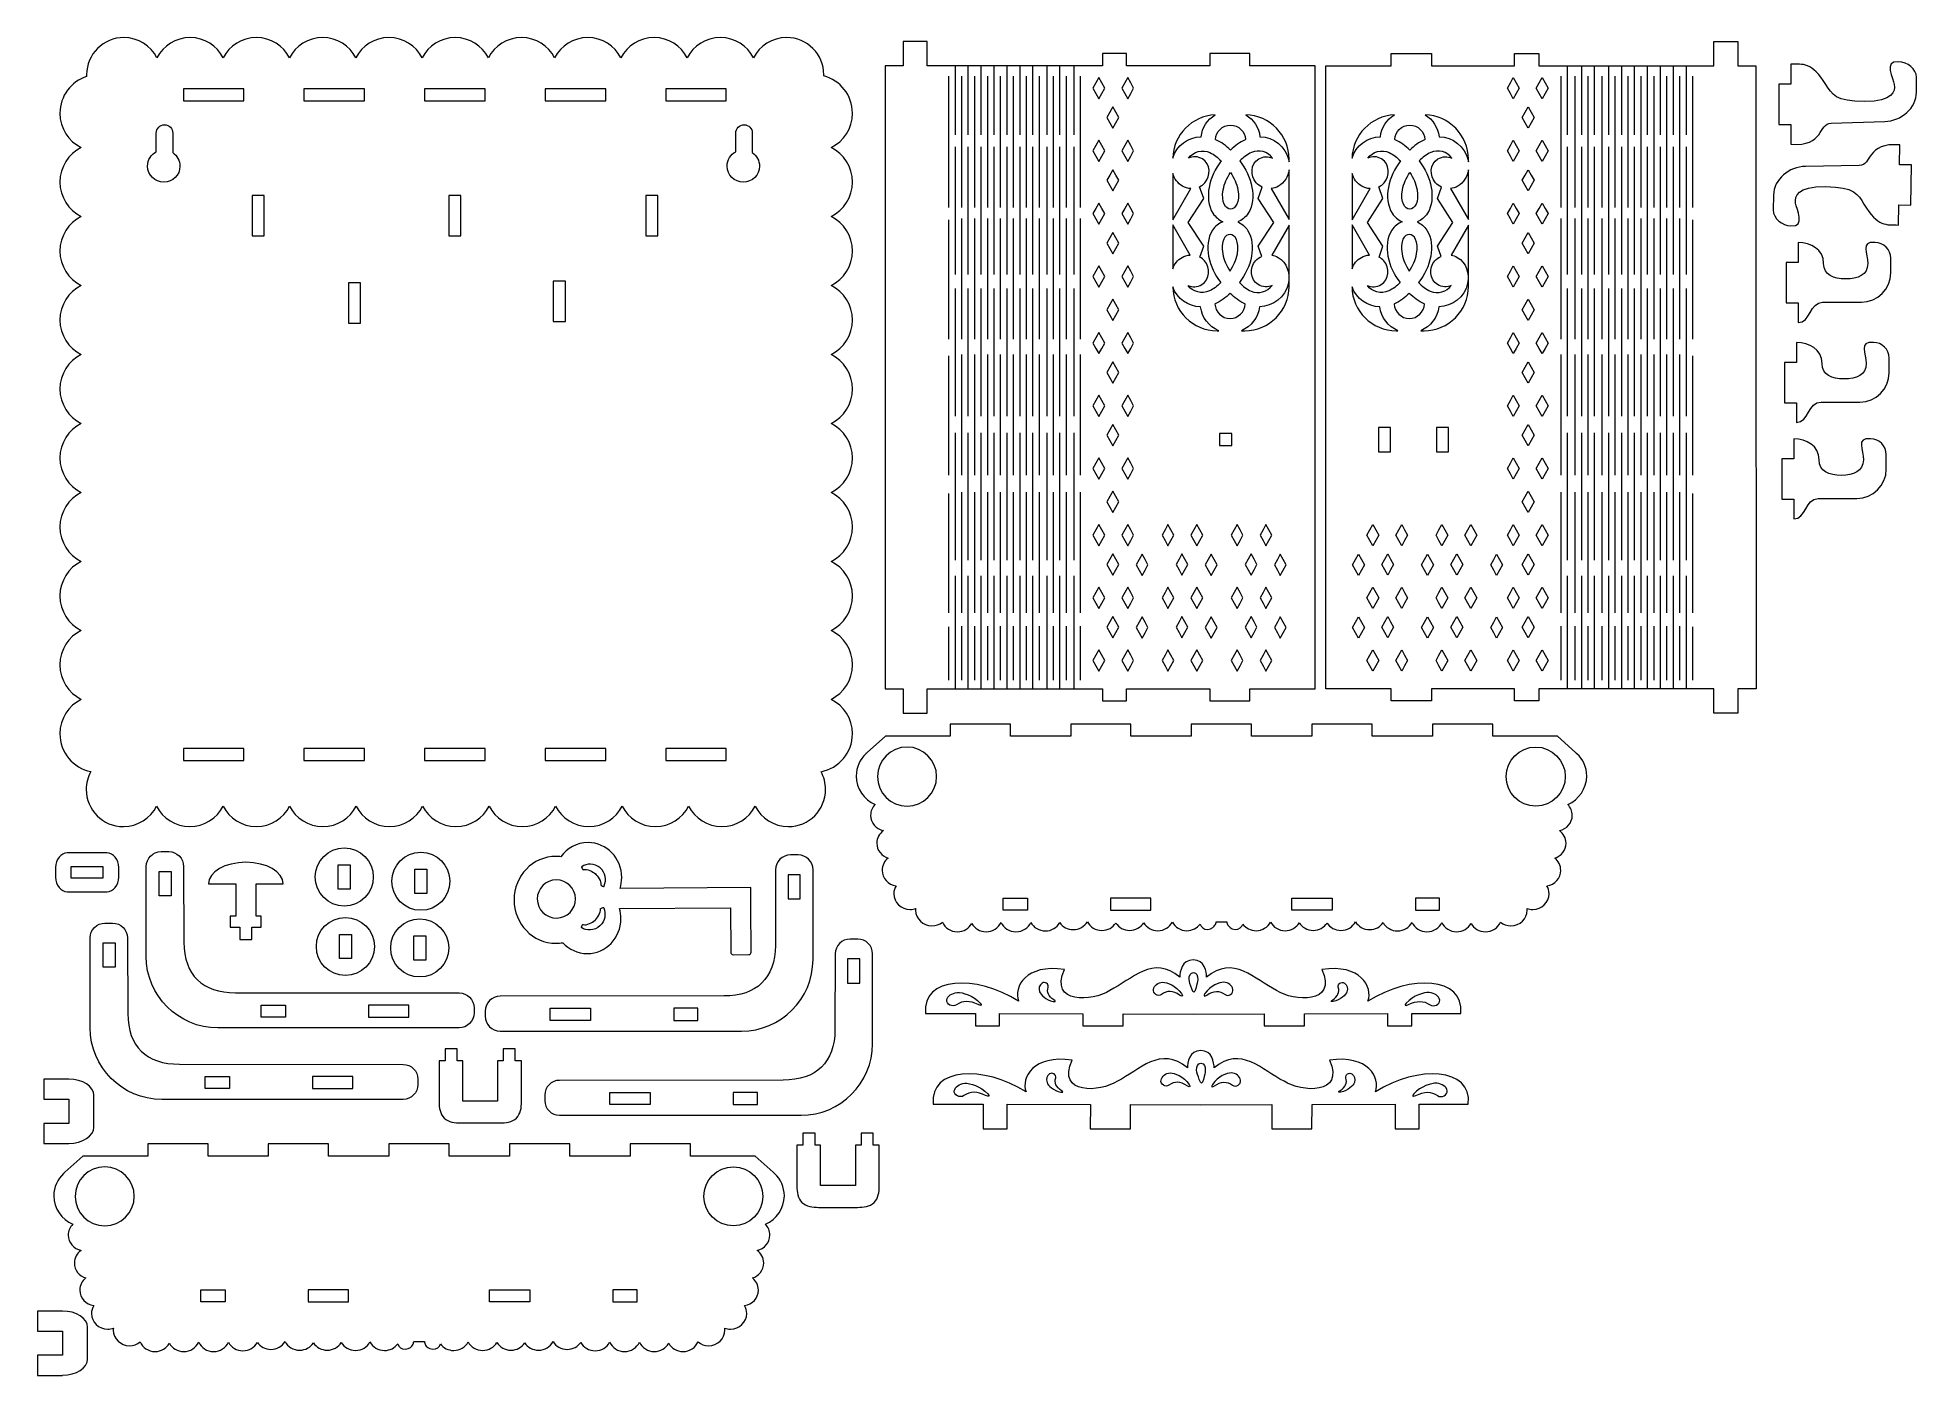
# Model space of a CAD drawing. Header units: centimetres. Extents: x -23.7 to 23.1, y -16.5 to 16.8.
import ezdxf

# ---------------------------------------------------------------- set-up
doc = ezdxf.new("R2010")
doc.units = ezdxf.units.CM
doc.header["$MEASUREMENT"] = 0
doc.layers.add('layer 1', color=7, linetype='Continuous')

msp = doc.modelspace()

# ---------------------------------------------------------------- linework, layer by layer
at = {"layer": 'layer 1', "color": 250, "lineweight": 9}
for centre in [(-16.04932, -4.10556), (-14.14432, -4.21139), (-16.02092, -5.8343), (-14.1716, -5.87053)]:
    msp.add_ellipse(centre, major_axis=(0, 0.7225), ratio=1, dxfattribs=at)
for points, knots in [([(-4.12177, 15.82205), (-3.71168, 15.71366), (-3.40933, 15.34021), (-3.40933, 14.89607), (-3.40933, 14.89607), (-3.40933, 14.52031), (-3.62576, 14.19516), (-3.94074, 14.03829), (-3.94074, 14.03829), (-3.62576, 13.88142), (-3.40933, 13.55626), (-3.40933, 13.1805), (-3.40933, 13.1805), (-3.40933, 12.80474), (-3.62576, 12.47959), (-3.94074, 12.32272), (-3.94074, 12.32272), (-3.62576, 12.16585), (-3.40933, 11.84069), (-3.40933, 11.46493), (-3.40933, 11.46493), (-3.40933, 11.08917), (-3.62576, 10.76402), (-3.94074, 10.60715), (-3.94074, 10.60715), (-3.62576, 10.45028), (-3.40933, 10.12512), (-3.40933, 9.74936), (-3.40933, 9.74936), (-3.40933, 9.3736), (-3.62576, 9.04845), (-3.94074, 8.89158), (-3.94074, 8.89158), (-3.62576, 8.73471), (-3.40933, 8.40955), (-3.40933, 8.03379), (-3.40933, 8.03379), (-3.40933, 7.65803), (-3.62576, 7.33288), (-3.94074, 7.17601), (-3.94074, 7.17601), (-3.62576, 7.01914), (-3.40933, 6.69398), (-3.40933, 6.31822), (-3.40933, 6.31822), (-3.40933, 5.94246), (-3.62576, 5.61731), (-3.94074, 5.46044), (-3.94074, 5.46044), (-3.62576, 5.30357), (-3.40933, 4.97841), (-3.40933, 4.60265), (-3.40933, 4.60265), (-3.40933, 4.22689), (-3.62576, 3.90174), (-3.94074, 3.74487), (-3.94074, 3.74487), (-3.62576, 3.588), (-3.40933, 3.26284), (-3.40933, 2.88708), (-3.40933, 2.88708), (-3.40933, 2.51132), (-3.62576, 2.18617), (-3.94074, 2.0293), (-3.94074, 2.0293), (-3.62576, 1.87243), (-3.40933, 1.54727), (-3.40933, 1.17151), (-3.40933, 1.17151), (-3.40933, 0.79575), (-3.62576, 0.4706), (-3.94074, 0.31373), (-3.94074, 0.31373), (-3.62576, 0.15686), (-3.40933, -0.1683), (-3.40933, -0.54406), (-3.40933, -0.54406), (-3.40933, -1.01313), (-3.74655, -1.40338), (-4.1918, -1.48577), (-4.1918, -1.48577), (-4.11973, -1.61731), (-4.07872, -1.76827), (-4.07872, -1.92883), (-4.07872, -1.92883), (-4.07872, -2.43884), (-4.49218, -2.85226), (-5.00221, -2.85226), (-5.00221, -2.85226), (-5.36453, -2.85226), (-5.67804, -2.6436), (-5.82929, -2.33993), (-5.82929, -2.33993), (-5.98054, -2.6436), (-6.29406, -2.85226), (-6.65637, -2.85226), (-6.65637, -2.85226), (-7.01868, -2.85226), (-7.3322, -2.6436), (-7.48346, -2.33994), (-7.48346, -2.33994), (-7.63472, -2.6436), (-7.94823, -2.85226), (-8.31054, -2.85226), (-8.31054, -2.85226), (-8.67285, -2.85226), (-8.98637, -2.6436), (-9.13762, -2.33994), (-9.13762, -2.33994), (-9.28888, -2.6436), (-9.60239, -2.85226), (-9.9647, -2.85226), (-9.9647, -2.85226), (-10.32701, -2.85226), (-10.64052, -2.64361), (-10.79178, -2.33994), (-10.79178, -2.33994), (-10.94304, -2.64361), (-11.25655, -2.85226), (-11.61886, -2.85226), (-11.61886, -2.85226), (-11.98118, -2.85226), (-12.29469, -2.6436), (-12.44595, -2.33994), (-12.44595, -2.33994), (-12.59721, -2.6436), (-12.91073, -2.85226), (-13.27304, -2.85226), (-13.27304, -2.85226), (-13.63535, -2.85226), (-13.94885, -2.64361), (-14.10011, -2.33994), (-14.10011, -2.33994), (-14.25137, -2.64361), (-14.56489, -2.85226), (-14.9272, -2.85226), (-14.9272, -2.85226), (-15.28951, -2.85226), (-15.60301, -2.64361), (-15.75427, -2.33994), (-15.75427, -2.33994), (-15.90553, -2.64361), (-16.21905, -2.85226), (-16.58136, -2.85226), (-16.58136, -2.85226), (-16.94367, -2.85226), (-17.25718, -2.6436), (-17.40844, -2.33994), (-17.40844, -2.33994), (-17.55969, -2.6436), (-17.87321, -2.85226), (-18.23552, -2.85226), (-18.23552, -2.85226), (-18.59784, -2.85226), (-18.91135, -2.6436), (-19.0626, -2.33993), (-19.0626, -2.33993), (-19.21385, -2.6436), (-19.52737, -2.85226), (-19.88969, -2.85226), (-19.88969, -2.85226), (-20.252, -2.85226), (-20.56552, -2.6436), (-20.71677, -2.33993), (-20.71677, -2.33993), (-20.86802, -2.6436), (-21.18153, -2.85226), (-21.54385, -2.85226), (-21.54385, -2.85226), (-22.05388, -2.85226), (-22.46734, -2.43884), (-22.46734, -1.92883), (-22.46734, -1.92883), (-22.46734, -1.76713), (-22.42573, -1.61519), (-22.35271, -1.483), (-22.35271, -1.483), (-22.79078, -1.39493), (-23.12073, -1.00804), (-23.12073, -0.54406), (-23.12073, -0.54406), (-23.12073, -0.1683), (-22.9043, 0.15686), (-22.58932, 0.31373), (-22.58932, 0.31373), (-22.9043, 0.4706), (-23.12073, 0.79575), (-23.12073, 1.17151), (-23.12073, 1.17151), (-23.12073, 1.54727), (-22.9043, 1.87243), (-22.58932, 2.0293), (-22.58932, 2.0293), (-22.9043, 2.18617), (-23.12073, 2.51132), (-23.12073, 2.88708), (-23.12073, 2.88708), (-23.12073, 3.26284), (-22.9043, 3.588), (-22.58932, 3.74487), (-22.58932, 3.74487), (-22.9043, 3.90174), (-23.12073, 4.22689), (-23.12073, 4.60265), (-23.12073, 4.60265), (-23.12073, 4.97841), (-22.9043, 5.30357), (-22.58932, 5.46044), (-22.58932, 5.46044), (-22.9043, 5.61731), (-23.12073, 5.94246), (-23.12073, 6.31822), (-23.12073, 6.31822), (-23.12073, 6.69398), (-22.9043, 7.01914), (-22.58932, 7.17601), (-22.58932, 7.17601), (-22.9043, 7.33288), (-23.12073, 7.65803), (-23.12073, 8.03379), (-23.12073, 8.03379), (-23.12073, 8.40955), (-22.9043, 8.73471), (-22.58932, 8.89158), (-22.58932, 8.89158), (-22.9043, 9.04845), (-23.12073, 9.3736), (-23.12073, 9.74936), (-23.12073, 9.74936), (-23.12073, 10.12512), (-22.9043, 10.45028), (-22.58932, 10.60715), (-22.58932, 10.60715), (-22.9043, 10.76402), (-23.12073, 11.08917), (-23.12073, 11.46493), (-23.12073, 11.46493), (-23.12073, 11.84069), (-22.9043, 12.16585), (-22.58932, 12.32272), (-22.58932, 12.32272), (-22.9043, 12.47959), (-23.12073, 12.80474), (-23.12073, 13.1805), (-23.12073, 13.1805), (-23.12073, 13.55626), (-22.9043, 13.88142), (-22.58932, 14.03829), (-22.58932, 14.03829), (-22.9043, 14.19516), (-23.12073, 14.52031), (-23.12073, 14.89607), (-23.12073, 14.89607), (-23.12073, 15.32282), (-22.8416, 15.68432), (-22.45596, 15.80813), (-22.45596, 15.80813), (-22.4566, 15.82221), (-22.45696, 15.83636), (-22.45696, 15.8506), (-22.45696, 15.8506), (-22.45696, 16.36161), (-22.04269, 16.77587), (-21.53167, 16.77587), (-21.53167, 16.77587), (-21.17217, 16.77587), (-20.86064, 16.57081), (-20.70748, 16.27131), (-20.70748, 16.27131), (-20.5543, 16.57083), (-20.24268, 16.77587), (-19.88316, 16.77587), (-19.88316, 16.77587), (-19.52367, 16.77587), (-19.21213, 16.57081), (-19.05897, 16.27132), (-19.05897, 16.27132), (-18.9058, 16.57084), (-18.59417, 16.77587), (-18.23466, 16.77587), (-18.23466, 16.77587), (-17.87516, 16.77587), (-17.56362, 16.57081), (-17.41046, 16.27132), (-17.41046, 16.27132), (-17.25729, 16.57084), (-16.94566, 16.77587), (-16.58615, 16.77587), (-16.58615, 16.77587), (-16.22666, 16.77587), (-15.91513, 16.57082), (-15.76195, 16.27133), (-15.76195, 16.27133), (-15.60876, 16.57084), (-15.29715, 16.77587), (-14.93764, 16.77587), (-14.93764, 16.77587), (-14.57815, 16.77587), (-14.26662, 16.57082), (-14.11344, 16.27133), (-14.11344, 16.27133), (-13.96025, 16.57084), (-13.64864, 16.77587), (-13.28913, 16.77587), (-13.28913, 16.77587), (-12.92964, 16.77587), (-12.61811, 16.57082), (-12.46493, 16.27133), (-12.46493, 16.27133), (-12.31174, 16.57084), (-12.00013, 16.77587), (-11.64061, 16.77587), (-11.64061, 16.77587), (-11.28113, 16.77587), (-10.96959, 16.57082), (-10.81642, 16.27133), (-10.81642, 16.27133), (-10.66323, 16.57084), (-10.35162, 16.77587), (-9.9921, 16.77587), (-9.9921, 16.77587), (-9.63261, 16.77587), (-9.32107, 16.57081), (-9.16791, 16.27132), (-9.16791, 16.27132), (-9.01473, 16.57084), (-8.70311, 16.77587), (-8.34359, 16.77587), (-8.34359, 16.77587), (-7.9841, 16.77587), (-7.67256, 16.57081), (-7.5194, 16.27132), (-7.5194, 16.27132), (-7.36622, 16.57084), (-7.05461, 16.77587), (-6.69509, 16.77587), (-6.69509, 16.77587), (-6.3356, 16.77587), (-6.02406, 16.57081), (-5.87089, 16.27132), (-5.87089, 16.27132), (-5.71771, 16.57084), (-5.4061, 16.77587), (-5.04658, 16.77587), (-5.04658, 16.77587), (-4.53557, 16.77587), (-4.12129, 16.36161), (-4.12129, 15.8506), (-4.12129, 15.8506), (-4.12129, 15.84104), (-4.12148, 15.83153), (-4.12177, 15.82205)], [0, 0, 0, 0, 0.01123596, 0.01123596, 0.01123596, 0.01123596, 0.02247191, 0.02247191, 0.02247191, 0.02247191, 0.03370787, 0.03370787, 0.03370787, 0.03370787, 0.04494382, 0.04494382, 0.04494382, 0.04494382, 0.05617978, 0.05617978, 0.05617978, 0.05617978, 0.06741573, 0.06741573, 0.06741573, 0.06741573, 0.07865169, 0.07865169, 0.07865169, 0.07865169, 0.08988764, 0.08988764, 0.08988764, 0.08988764, 0.1011236, 0.1011236, 0.1011236, 0.1011236, 0.11235955, 0.11235955, 0.11235955, 0.11235955, 0.12359551, 0.12359551, 0.12359551, 0.12359551, 0.13483146, 0.13483146, 0.13483146, 0.13483146, 0.14606742, 0.14606742, 0.14606742, 0.14606742, 0.15730337, 0.15730337, 0.15730337, 0.15730337, 0.16853933, 0.16853933, 0.16853933, 0.16853933, 0.17977528, 0.17977528, 0.17977528, 0.17977528, 0.19101124, 0.19101124, 0.19101124, 0.19101124, 0.20224719, 0.20224719, 0.20224719, 0.20224719, 0.21348315, 0.21348315, 0.21348315, 0.21348315, 0.2247191, 0.2247191, 0.2247191, 0.2247191, 0.23595506, 0.23595506, 0.23595506, 0.23595506, 0.24719101, 0.24719101, 0.24719101, 0.24719101, 0.25842697, 0.25842697, 0.25842697, 0.25842697, 0.26966292, 0.26966292, 0.26966292, 0.26966292, 0.28089888, 0.28089888, 0.28089888, 0.28089888, 0.29213483, 0.29213483, 0.29213483, 0.29213483, 0.30337079, 0.30337079, 0.30337079, 0.30337079, 0.31460674, 0.31460674, 0.31460674, 0.31460674, 0.3258427, 0.3258427, 0.3258427, 0.3258427, 0.33707865, 0.33707865, 0.33707865, 0.33707865, 0.34831461, 0.34831461, 0.34831461, 0.34831461, 0.35955056, 0.35955056, 0.35955056, 0.35955056, 0.37078652, 0.37078652, 0.37078652, 0.37078652, 0.38202247, 0.38202247, 0.38202247, 0.38202247, 0.39325843, 0.39325843, 0.39325843, 0.39325843, 0.40449438, 0.40449438, 0.40449438, 0.40449438, 0.41573034, 0.41573034, 0.41573034, 0.41573034, 0.42696629, 0.42696629, 0.42696629, 0.42696629, 0.43820225, 0.43820225, 0.43820225, 0.43820225, 0.4494382, 0.4494382, 0.4494382, 0.4494382, 0.46067416, 0.46067416, 0.46067416, 0.46067416, 0.47191011, 0.47191011, 0.47191011, 0.47191011, 0.48314607, 0.48314607, 0.48314607, 0.48314607, 0.49438202, 0.49438202, 0.49438202, 0.49438202, 0.50561798, 0.50561798, 0.50561798, 0.50561798, 0.51685393, 0.51685393, 0.51685393, 0.51685393, 0.52808989, 0.52808989, 0.52808989, 0.52808989, 0.53932584, 0.53932584, 0.53932584, 0.53932584, 0.5505618, 0.5505618, 0.5505618, 0.5505618, 0.56179775, 0.56179775, 0.56179775, 0.56179775, 0.57303371, 0.57303371, 0.57303371, 0.57303371, 0.58426966, 0.58426966, 0.58426966, 0.58426966, 0.59550562, 0.59550562, 0.59550562, 0.59550562, 0.60674157, 0.60674157, 0.60674157, 0.60674157, 0.61797753, 0.61797753, 0.61797753, 0.61797753, 0.62921348, 0.62921348, 0.62921348, 0.62921348, 0.64044944, 0.64044944, 0.64044944, 0.64044944, 0.65168539, 0.65168539, 0.65168539, 0.65168539, 0.66292135, 0.66292135, 0.66292135, 0.66292135, 0.6741573, 0.6741573, 0.6741573, 0.6741573, 0.68539326, 0.68539326, 0.68539326, 0.68539326, 0.69662921, 0.69662921, 0.69662921, 0.69662921, 0.70786517, 0.70786517, 0.70786517, 0.70786517, 0.71910112, 0.71910112, 0.71910112, 0.71910112, 0.73033708, 0.73033708, 0.73033708, 0.73033708, 0.74157303, 0.74157303, 0.74157303, 0.74157303, 0.75280899, 0.75280899, 0.75280899, 0.75280899, 0.76404494, 0.76404494, 0.76404494, 0.76404494, 0.7752809, 0.7752809, 0.7752809, 0.7752809, 0.78651685, 0.78651685, 0.78651685, 0.78651685, 0.79775281, 0.79775281, 0.79775281, 0.79775281, 0.80898876, 0.80898876, 0.80898876, 0.80898876, 0.82022472, 0.82022472, 0.82022472, 0.82022472, 0.83146067, 0.83146067, 0.83146067, 0.83146067, 0.84269663, 0.84269663, 0.84269663, 0.84269663, 0.85393258, 0.85393258, 0.85393258, 0.85393258, 0.86516854, 0.86516854, 0.86516854, 0.86516854, 0.87640449, 0.87640449, 0.87640449, 0.87640449, 0.88764045, 0.88764045, 0.88764045, 0.88764045, 0.8988764, 0.8988764, 0.8988764, 0.8988764, 0.91011236, 0.91011236, 0.91011236, 0.91011236, 0.92134831, 0.92134831, 0.92134831, 0.92134831, 0.93258427, 0.93258427, 0.93258427, 0.93258427, 0.94382022, 0.94382022, 0.94382022, 0.94382022, 0.95505618, 0.95505618, 0.95505618, 0.95505618, 0.96629213, 0.96629213, 0.96629213, 0.96629213, 0.97752809, 0.97752809, 0.97752809, 0.97752809, 1, 1, 1, 1]), ([(-1.09877, 16.07659), (-1.09877, 16.07659), (2.40384, 16.07659), (2.40384, 16.07659), (2.40384, 16.07659), (2.40384, 16.07659), (2.40384, 16.07589), (2.40384, 16.07589), (2.40384, 16.07589), (2.40384, 16.07589), (2.80618, 16.07589), (2.80618, 16.07589), (2.80618, 16.07589), (2.80618, 16.07589), (2.80618, 16.37609), (2.80618, 16.37609), (2.80618, 16.37609), (2.80618, 16.37609), (3.40618, 16.37609), (3.40618, 16.37609), (3.40618, 16.37609), (3.40618, 16.37609), (3.40618, 16.07589), (3.40618, 16.07589), (3.40618, 16.07589), (3.40618, 16.07589), (3.85527, 16.07589), (3.85527, 16.07589), (3.85527, 16.07589), (3.85527, 16.07589), (5.47576, 16.07589), (5.47576, 16.07589), (5.47576, 16.07589), (5.47576, 16.07589), (5.47576, 16.37595), (5.47576, 16.37595), (5.47576, 16.37595), (5.47576, 16.37595), (6.47576, 16.37595), (6.47576, 16.37595), (6.47576, 16.37595), (6.47576, 16.37595), (6.47576, 16.07589), (6.47576, 16.07589), (6.47576, 16.07589), (6.47576, 16.07589), (8.09632, 16.07589), (8.09632, 16.07589), (8.09632, 16.07589), (8.09632, 16.07589), (8.09632, 0.5754), (8.09632, 0.5754), (8.09632, 0.5754), (8.09632, 0.5754), (6.47602, 0.5754), (6.47602, 0.5754), (6.47602, 0.5754), (6.47602, 0.5754), (6.47602, 0.2754), (6.47602, 0.2754), (6.47602, 0.2754), (6.47602, 0.2754), (5.47602, 0.2754), (5.47602, 0.2754), (5.47602, 0.2754), (5.47602, 0.2754), (5.47602, 0.5754), (5.47602, 0.5754), (5.47602, 0.5754), (5.47602, 0.5754), (3.85527, 0.5754), (3.85527, 0.5754), (3.85527, 0.5754), (3.85527, 0.5754), (3.85506, 0.57586), (3.85506, 0.57586), (3.85506, 0.57586), (3.85506, 0.57586), (3.40557, 0.57586), (3.40557, 0.57586), (3.40557, 0.57586), (3.40557, 0.57586), (3.40557, 0.27466), (3.40557, 0.27466), (3.40557, 0.27466), (3.40557, 0.27466), (2.80557, 0.27466), (2.80557, 0.27466), (2.80557, 0.27466), (2.80557, 0.27466), (2.80557, 0.57586), (2.80557, 0.57586), (2.80557, 0.57586), (2.80557, 0.57586), (2.40381, 0.57586), (2.40381, 0.57586), (2.40381, 0.57586), (2.40381, 0.57586), (2.35524, 0.57586), (2.35524, 0.57586), (2.35524, 0.57586), (2.35524, 0.57586), (-1.14604, 0.57586), (-1.14604, 0.57586), (-1.14604, 0.57586), (-1.14604, 0.57586), (-1.14604, 0.57656), (-1.14604, 0.57656), (-1.14604, 0.57656), (-1.14604, 0.57656), (-1.54847, 0.57656), (-1.54847, 0.57656), (-1.54847, 0.57656), (-1.54847, 0.57656), (-1.54847, 0.27536), (-1.54847, 0.27536), (-1.54847, 0.27536), (-1.54847, 0.27536), (-1.5485, 0.27536), (-1.5485, 0.27536), (-1.5485, 0.27536), (-1.5485, 0.27536), (-1.5485, -0.0263), (-1.5485, -0.0263), (-1.5485, -0.0263), (-1.5485, -0.0263), (-2.1485, -0.0263), (-2.1485, -0.0263), (-2.1485, -0.0263), (-2.1485, -0.0263), (-2.1485, 0.36993), (-2.1485, 0.36993), (-2.1485, 0.36993), (-2.1485, 0.36993), (-2.14847, 0.36993), (-2.14847, 0.36993), (-2.14847, 0.36993), (-2.14847, 0.36993), (-2.14847, 0.57656), (-2.14847, 0.57656), (-2.14847, 0.57656), (-2.14847, 0.57656), (-2.5988, 0.57656), (-2.5988, 0.57656), (-2.5988, 0.57656), (-2.5988, 2.12628), (-2.59877, 14.57261), (-2.59877, 16.07659), (-2.59877, 16.07659), (-2.59877, 16.07659), (-2.14786, 16.07659), (-2.14786, 16.07659), (-2.14786, 16.07659), (-2.14786, 16.07659), (-2.14786, 16.26811), (-2.14786, 16.26811), (-2.14786, 16.26811), (-2.14786, 16.26811), (-2.14786, 16.37679), (-2.14786, 16.37679), (-2.14786, 16.37679), (-2.14786, 16.37679), (-2.14786, 16.67792), (-2.14786, 16.67792), (-2.14786, 16.67792), (-2.14786, 16.67792), (-1.54786, 16.67792), (-1.54786, 16.67792), (-1.54786, 16.67792), (-1.54786, 16.67792), (-1.54786, 16.37679), (-1.54786, 16.37679), (-1.54786, 16.37679), (-1.54786, 16.37679), (-1.54786, 16.26811), (-1.54786, 16.26811), (-1.54786, 16.26811), (-1.54786, 16.26811), (-1.54786, 16.07659), (-1.54786, 16.07659), (-1.54786, 16.07659), (-1.54786, 16.07659), (-1.14601, 16.07659), (-1.14601, 16.07659), (-1.14601, 16.07659), (-1.14601, 16.07659), (-1.09877, 16.07659), (-1.09877, 16.07659)], [0, 0, 0, 0, 0.02083333, 0.02083333, 0.02083333, 0.02083333, 0.04166667, 0.04166667, 0.04166667, 0.04166667, 0.0625, 0.0625, 0.0625, 0.0625, 0.08333333, 0.08333333, 0.08333333, 0.08333333, 0.10416667, 0.10416667, 0.10416667, 0.10416667, 0.125, 0.125, 0.125, 0.125, 0.14583333, 0.14583333, 0.14583333, 0.14583333, 0.16666667, 0.16666667, 0.16666667, 0.16666667, 0.1875, 0.1875, 0.1875, 0.1875, 0.20833333, 0.20833333, 0.20833333, 0.20833333, 0.22916667, 0.22916667, 0.22916667, 0.22916667, 0.25, 0.25, 0.25, 0.25, 0.27083333, 0.27083333, 0.27083333, 0.27083333, 0.29166667, 0.29166667, 0.29166667, 0.29166667, 0.3125, 0.3125, 0.3125, 0.3125, 0.33333333, 0.33333333, 0.33333333, 0.33333333, 0.35416667, 0.35416667, 0.35416667, 0.35416667, 0.375, 0.375, 0.375, 0.375, 0.39583333, 0.39583333, 0.39583333, 0.39583333, 0.41666667, 0.41666667, 0.41666667, 0.41666667, 0.4375, 0.4375, 0.4375, 0.4375, 0.45833333, 0.45833333, 0.45833333, 0.45833333, 0.47916667, 0.47916667, 0.47916667, 0.47916667, 0.5, 0.5, 0.5, 0.5, 0.52083333, 0.52083333, 0.52083333, 0.52083333, 0.54166667, 0.54166667, 0.54166667, 0.54166667, 0.5625, 0.5625, 0.5625, 0.5625, 0.58333333, 0.58333333, 0.58333333, 0.58333333, 0.60416667, 0.60416667, 0.60416667, 0.60416667, 0.625, 0.625, 0.625, 0.625, 0.64583333, 0.64583333, 0.64583333, 0.64583333, 0.66666667, 0.66666667, 0.66666667, 0.66666667, 0.6875, 0.6875, 0.6875, 0.6875, 0.70833333, 0.70833333, 0.70833333, 0.70833333, 0.72916667, 0.72916667, 0.72916667, 0.72916667, 0.75, 0.75, 0.75, 0.75, 0.77083333, 0.77083333, 0.77083333, 0.77083333, 0.79166667, 0.79166667, 0.79166667, 0.79166667, 0.8125, 0.8125, 0.8125, 0.8125, 0.83333333, 0.83333333, 0.83333333, 0.83333333, 0.85416667, 0.85416667, 0.85416667, 0.85416667, 0.875, 0.875, 0.875, 0.875, 0.89583333, 0.89583333, 0.89583333, 0.89583333, 0.91666667, 0.91666667, 0.91666667, 0.91666667, 0.9375, 0.9375, 0.9375, 0.9375, 0.95833333, 0.95833333, 0.95833333, 0.95833333, 1, 1, 1, 1]), ([(17.56286, 16.07659), (17.56286, 16.07659), (14.06025, 16.07659), (14.06025, 16.07659), (14.06025, 16.07659), (14.06025, 16.07659), (14.06025, 16.07589), (14.06025, 16.07589), (14.06025, 16.07589), (14.06025, 16.07589), (13.65791, 16.07589), (13.65791, 16.07589), (13.65791, 16.07589), (13.65791, 16.07589), (13.65791, 16.37609), (13.65791, 16.37609), (13.65791, 16.37609), (13.65791, 16.37609), (13.05791, 16.37609), (13.05791, 16.37609), (13.05791, 16.37609), (13.05791, 16.37609), (13.05791, 16.07589), (13.05791, 16.07589), (13.05791, 16.07589), (13.05791, 16.07589), (12.60882, 16.07589), (12.60882, 16.07589), (12.60882, 16.07589), (12.60882, 16.07589), (10.98833, 16.07589), (10.98833, 16.07589), (10.98833, 16.07589), (10.98833, 16.07589), (10.98833, 16.37595), (10.98833, 16.37595), (10.98833, 16.37595), (10.98833, 16.37595), (9.98833, 16.37595), (9.98833, 16.37595), (9.98833, 16.37595), (9.98833, 16.37595), (9.98833, 16.07589), (9.98833, 16.07589), (9.98833, 16.07589), (9.98833, 16.07589), (8.36777, 16.07589), (8.36777, 16.07589), (8.36777, 16.07589), (8.36777, 16.07589), (8.36777, 0.5754), (8.36777, 0.5754), (8.36777, 0.5754), (8.36777, 0.5754), (9.98807, 0.5754), (9.98807, 0.5754), (9.98807, 0.5754), (9.98807, 0.5754), (9.98807, 0.2754), (9.98807, 0.2754), (9.98807, 0.2754), (9.98807, 0.2754), (10.98807, 0.2754), (10.98807, 0.2754), (10.98807, 0.2754), (10.98807, 0.2754), (10.98807, 0.5754), (10.98807, 0.5754), (10.98807, 0.5754), (10.98807, 0.5754), (12.60882, 0.5754), (12.60882, 0.5754), (12.60882, 0.5754), (12.60882, 0.5754), (12.60903, 0.57586), (12.60903, 0.57586), (12.60903, 0.57586), (12.60903, 0.57586), (13.05852, 0.57586), (13.05852, 0.57586), (13.05852, 0.57586), (13.05852, 0.57586), (13.05852, 0.27466), (13.05852, 0.27466), (13.05852, 0.27466), (13.05852, 0.27466), (13.65852, 0.27466), (13.65852, 0.27466), (13.65852, 0.27466), (13.65852, 0.27466), (13.65852, 0.57586), (13.65852, 0.57586), (13.65852, 0.57586), (13.65852, 0.57586), (14.06028, 0.57586), (14.06028, 0.57586), (14.06028, 0.57586), (14.06028, 0.57586), (14.10885, 0.57586), (14.10885, 0.57586), (14.10885, 0.57586), (14.10885, 0.57586), (17.61013, 0.57586), (17.61013, 0.57586), (17.61013, 0.57586), (17.61013, 0.57586), (17.61013, 0.57656), (17.61013, 0.57656), (17.61013, 0.57656), (17.61013, 0.57656), (18.01256, 0.57656), (18.01256, 0.57656), (18.01256, 0.57656), (18.01256, 0.57656), (18.01256, 0.27536), (18.01256, 0.27536), (18.01256, 0.27536), (18.01256, 0.27536), (18.01259, 0.27536), (18.01259, 0.27536), (18.01259, 0.27536), (18.01259, 0.27536), (18.01259, -0.0263), (18.01259, -0.0263), (18.01259, -0.0263), (18.01259, -0.0263), (18.61259, -0.0263), (18.61259, -0.0263), (18.61259, -0.0263), (18.61259, -0.0263), (18.61259, 0.36993), (18.61259, 0.36993), (18.61259, 0.36993), (18.61259, 0.36993), (18.61256, 0.36993), (18.61256, 0.36993), (18.61256, 0.36993), (18.61256, 0.36993), (18.61256, 0.57656), (18.61256, 0.57656), (18.61256, 0.57656), (18.61256, 0.57656), (19.06289, 0.57656), (19.06289, 0.57656), (19.06289, 0.57656), (19.06289, 2.12628), (19.06286, 14.57261), (19.06286, 16.07659), (19.06286, 16.07659), (19.06286, 16.07659), (18.61195, 16.07659), (18.61195, 16.07659), (18.61195, 16.07659), (18.61195, 16.07659), (18.61195, 16.26811), (18.61195, 16.26811), (18.61195, 16.26811), (18.61195, 16.26811), (18.61195, 16.37679), (18.61195, 16.37679), (18.61195, 16.37679), (18.61195, 16.37679), (18.61195, 16.67792), (18.61195, 16.67792), (18.61195, 16.67792), (18.61195, 16.67792), (18.01195, 16.67792), (18.01195, 16.67792), (18.01195, 16.67792), (18.01195, 16.67792), (18.01195, 16.37679), (18.01195, 16.37679), (18.01195, 16.37679), (18.01195, 16.37679), (18.01195, 16.26811), (18.01195, 16.26811), (18.01195, 16.26811), (18.01195, 16.26811), (18.01195, 16.07659), (18.01195, 16.07659), (18.01195, 16.07659), (18.01195, 16.07659), (17.6101, 16.07659), (17.6101, 16.07659), (17.6101, 16.07659), (17.6101, 16.07659), (17.56286, 16.07659), (17.56286, 16.07659)], [0, 0, 0, 0, 0.02083333, 0.02083333, 0.02083333, 0.02083333, 0.04166667, 0.04166667, 0.04166667, 0.04166667, 0.0625, 0.0625, 0.0625, 0.0625, 0.08333333, 0.08333333, 0.08333333, 0.08333333, 0.10416667, 0.10416667, 0.10416667, 0.10416667, 0.125, 0.125, 0.125, 0.125, 0.14583333, 0.14583333, 0.14583333, 0.14583333, 0.16666667, 0.16666667, 0.16666667, 0.16666667, 0.1875, 0.1875, 0.1875, 0.1875, 0.20833333, 0.20833333, 0.20833333, 0.20833333, 0.22916667, 0.22916667, 0.22916667, 0.22916667, 0.25, 0.25, 0.25, 0.25, 0.27083333, 0.27083333, 0.27083333, 0.27083333, 0.29166667, 0.29166667, 0.29166667, 0.29166667, 0.3125, 0.3125, 0.3125, 0.3125, 0.33333333, 0.33333333, 0.33333333, 0.33333333, 0.35416667, 0.35416667, 0.35416667, 0.35416667, 0.375, 0.375, 0.375, 0.375, 0.39583333, 0.39583333, 0.39583333, 0.39583333, 0.41666667, 0.41666667, 0.41666667, 0.41666667, 0.4375, 0.4375, 0.4375, 0.4375, 0.45833333, 0.45833333, 0.45833333, 0.45833333, 0.47916667, 0.47916667, 0.47916667, 0.47916667, 0.5, 0.5, 0.5, 0.5, 0.52083333, 0.52083333, 0.52083333, 0.52083333, 0.54166667, 0.54166667, 0.54166667, 0.54166667, 0.5625, 0.5625, 0.5625, 0.5625, 0.58333333, 0.58333333, 0.58333333, 0.58333333, 0.60416667, 0.60416667, 0.60416667, 0.60416667, 0.625, 0.625, 0.625, 0.625, 0.64583333, 0.64583333, 0.64583333, 0.64583333, 0.66666667, 0.66666667, 0.66666667, 0.66666667, 0.6875, 0.6875, 0.6875, 0.6875, 0.70833333, 0.70833333, 0.70833333, 0.70833333, 0.72916667, 0.72916667, 0.72916667, 0.72916667, 0.75, 0.75, 0.75, 0.75, 0.77083333, 0.77083333, 0.77083333, 0.77083333, 0.79166667, 0.79166667, 0.79166667, 0.79166667, 0.8125, 0.8125, 0.8125, 0.8125, 0.83333333, 0.83333333, 0.83333333, 0.83333333, 0.85416667, 0.85416667, 0.85416667, 0.85416667, 0.875, 0.875, 0.875, 0.875, 0.89583333, 0.89583333, 0.89583333, 0.89583333, 0.91666667, 0.91666667, 0.91666667, 0.91666667, 0.9375, 0.9375, 0.9375, 0.9375, 0.95833333, 0.95833333, 0.95833333, 0.95833333, 1, 1, 1, 1]), ([(19.93204, 15.61441), (19.93204, 15.61441), (19.93204, 16.11441), (19.93204, 16.11441), (19.93204, 16.11441), (20.24094, 16.11147), (20.44167, 16.17272), (20.80148, 15.60906), (20.80148, 15.60906), (20.95733, 15.36493), (21.03465, 15.17996), (21.76136, 15.18526), (21.76136, 15.18526), (22.48807, 15.19056), (22.52104, 15.4377), (22.50252, 15.6083), (22.50252, 15.6083), (22.47749, 15.75), (22.22807, 16.21064), (22.60991, 16.17319), (22.60991, 16.17319), (22.82441, 16.17319), (23.05283, 15.99766), (23.05283, 15.78319), (23.05283, 15.78319), (23.05283, 15.78319), (23.05283, 15.41897), (23.05283, 15.41897), (23.05283, 15.41897), (23.05283, 15.01751), (22.67117, 14.70182), (22.26991, 14.68898), (22.26991, 14.68898), (22.26991, 14.68898), (20.93042, 14.64608), (20.93042, 14.64608), (20.93042, 14.64608), (20.60913, 14.64608), (20.76396, 14.0587), (19.93204, 14.1222), (19.93204, 14.1222), (19.93204, 14.1222), (19.93204, 14.61441), (19.93204, 14.61441), (19.93204, 14.61441), (19.93204, 14.61441), (19.63204, 14.61441), (19.63204, 14.61441), (19.63204, 14.61441), (19.63204, 14.61441), (19.63204, 15.61441), (19.63204, 15.61441), (19.63204, 15.61441), (19.63204, 15.61441), (19.93204, 15.61441), (19.93204, 15.61441)], [0, 0, 0, 0, 0.06666667, 0.06666667, 0.06666667, 0.06666667, 0.13333333, 0.13333333, 0.13333333, 0.13333333, 0.2, 0.2, 0.2, 0.2, 0.26666667, 0.26666667, 0.26666667, 0.26666667, 0.33333333, 0.33333333, 0.33333333, 0.33333333, 0.4, 0.4, 0.4, 0.4, 0.46666667, 0.46666667, 0.46666667, 0.46666667, 0.53333333, 0.53333333, 0.53333333, 0.53333333, 0.6, 0.6, 0.6, 0.6, 0.66666667, 0.66666667, 0.66666667, 0.66666667, 0.73333333, 0.73333333, 0.73333333, 0.73333333, 0.8, 0.8, 0.8, 0.8, 0.86666667, 0.86666667, 0.86666667, 0.86666667, 1, 1, 1, 1]), ([(-20.05089, 15.4992), (-20.05089, 15.4992), (-18.54689, 15.4992), (-18.54689, 15.4992), (-18.54689, 15.4992), (-18.54689, 15.4992), (-18.54689, 15.1992), (-18.54689, 15.1992), (-18.54689, 15.1992), (-18.54689, 15.1992), (-20.05089, 15.1992), (-20.05089, 15.1992), (-20.05089, 15.1992), (-20.05089, 15.1992), (-20.05089, 15.4992), (-20.05089, 15.4992)], [0, 0, 0, 0, 0.2, 0.2, 0.2, 0.2, 0.4, 0.4, 0.4, 0.4, 0.6, 0.6, 0.6, 0.6, 1, 1, 1, 1]), ([(-17.05089, 15.4992), (-17.05089, 15.4992), (-15.54689, 15.4992), (-15.54689, 15.4992), (-15.54689, 15.4992), (-15.54689, 15.4992), (-15.54689, 15.1992), (-15.54689, 15.1992), (-15.54689, 15.1992), (-15.54689, 15.1992), (-17.05089, 15.1992), (-17.05089, 15.1992), (-17.05089, 15.1992), (-17.05089, 15.1992), (-17.05089, 15.4992), (-17.05089, 15.4992)], [0, 0, 0, 0, 0.2, 0.2, 0.2, 0.2, 0.4, 0.4, 0.4, 0.4, 0.6, 0.6, 0.6, 0.6, 1, 1, 1, 1]), ([(-14.05089, 15.4992), (-14.05089, 15.4992), (-12.54689, 15.4992), (-12.54689, 15.4992), (-12.54689, 15.4992), (-12.54689, 15.4992), (-12.54689, 15.1992), (-12.54689, 15.1992), (-12.54689, 15.1992), (-12.54689, 15.1992), (-14.05089, 15.1992), (-14.05089, 15.1992), (-14.05089, 15.1992), (-14.05089, 15.1992), (-14.05089, 15.4992), (-14.05089, 15.4992)], [0, 0, 0, 0, 0.2, 0.2, 0.2, 0.2, 0.4, 0.4, 0.4, 0.4, 0.6, 0.6, 0.6, 0.6, 1, 1, 1, 1]), ([(-11.05089, 15.4992), (-11.05089, 15.4992), (-9.54689, 15.4992), (-9.54689, 15.4992), (-9.54689, 15.4992), (-9.54689, 15.4992), (-9.54689, 15.1992), (-9.54689, 15.1992), (-9.54689, 15.1992), (-9.54689, 15.1992), (-11.05089, 15.1992), (-11.05089, 15.1992), (-11.05089, 15.1992), (-11.05089, 15.1992), (-11.05089, 15.4992), (-11.05089, 15.4992)], [0, 0, 0, 0, 0.2, 0.2, 0.2, 0.2, 0.4, 0.4, 0.4, 0.4, 0.6, 0.6, 0.6, 0.6, 1, 1, 1, 1]), ([(-8.05089, 15.4992), (-8.05089, 15.4992), (-6.54689, 15.4992), (-6.54689, 15.4992), (-6.54689, 15.4992), (-6.54689, 15.4992), (-6.54689, 15.1992), (-6.54689, 15.1992), (-6.54689, 15.1992), (-6.54689, 15.1992), (-8.05089, 15.1992), (-8.05089, 15.1992), (-8.05089, 15.1992), (-8.05089, 15.1992), (-8.05089, 15.4992), (-8.05089, 15.4992)], [0, 0, 0, 0, 0.2, 0.2, 0.2, 0.2, 0.4, 0.4, 0.4, 0.4, 0.6, 0.6, 0.6, 0.6, 1, 1, 1, 1]), ([(2.71848, 15.78029), (2.71848, 15.78029), (2.79174, 15.648), (2.79174, 15.648), (2.79174, 15.648), (2.79174, 15.648), (2.865, 15.5157), (2.865, 15.5157), (2.865, 15.5157), (2.865, 15.5157), (2.79174, 15.38341), (2.79174, 15.38341), (2.79174, 15.38341), (2.79174, 15.38341), (2.71848, 15.25112), (2.71848, 15.25112), (2.71848, 15.25112), (2.71848, 15.25112), (2.64522, 15.38341), (2.64522, 15.38341), (2.64522, 15.38341), (2.64522, 15.38341), (2.57196, 15.5157), (2.57196, 15.5157), (2.57196, 15.5157), (2.57196, 15.5157), (2.64522, 15.648), (2.64522, 15.648), (2.64522, 15.648), (2.64522, 15.648), (2.71848, 15.78029), (2.71848, 15.78029)], [0, 0, 0, 0, 0.11111111, 0.11111111, 0.11111111, 0.11111111, 0.22222222, 0.22222222, 0.22222222, 0.22222222, 0.33333333, 0.33333333, 0.33333333, 0.33333333, 0.44444444, 0.44444444, 0.44444444, 0.44444444, 0.55555556, 0.55555556, 0.55555556, 0.55555556, 0.66666667, 0.66666667, 0.66666667, 0.66666667, 0.77777778, 0.77777778, 0.77777778, 0.77777778, 1, 1, 1, 1]), ([(3.43682, 15.78029), (3.43682, 15.78029), (3.51008, 15.648), (3.51008, 15.648), (3.51008, 15.648), (3.51008, 15.648), (3.58334, 15.5157), (3.58334, 15.5157), (3.58334, 15.5157), (3.58334, 15.5157), (3.51008, 15.38341), (3.51008, 15.38341), (3.51008, 15.38341), (3.51008, 15.38341), (3.43682, 15.25112), (3.43682, 15.25112), (3.43682, 15.25112), (3.43682, 15.25112), (3.36356, 15.38341), (3.36356, 15.38341), (3.36356, 15.38341), (3.36356, 15.38341), (3.2903, 15.5157), (3.2903, 15.5157), (3.2903, 15.5157), (3.2903, 15.5157), (3.36356, 15.648), (3.36356, 15.648), (3.36356, 15.648), (3.36356, 15.648), (3.43682, 15.78029), (3.43682, 15.78029)], [0, 0, 0, 0, 0.11111111, 0.11111111, 0.11111111, 0.11111111, 0.22222222, 0.22222222, 0.22222222, 0.22222222, 0.33333333, 0.33333333, 0.33333333, 0.33333333, 0.44444444, 0.44444444, 0.44444444, 0.44444444, 0.55555556, 0.55555556, 0.55555556, 0.55555556, 0.66666667, 0.66666667, 0.66666667, 0.66666667, 0.77777778, 0.77777778, 0.77777778, 0.77777778, 1, 1, 1, 1]), ([(13.02727, 15.78029), (13.02727, 15.78029), (12.95401, 15.648), (12.95401, 15.648), (12.95401, 15.648), (12.95401, 15.648), (12.88075, 15.5157), (12.88075, 15.5157), (12.88075, 15.5157), (12.88075, 15.5157), (12.95401, 15.38341), (12.95401, 15.38341), (12.95401, 15.38341), (12.95401, 15.38341), (13.02727, 15.25112), (13.02727, 15.25112), (13.02727, 15.25112), (13.02727, 15.25112), (13.10053, 15.38341), (13.10053, 15.38341), (13.10053, 15.38341), (13.10053, 15.38341), (13.17379, 15.5157), (13.17379, 15.5157), (13.17379, 15.5157), (13.17379, 15.5157), (13.10053, 15.648), (13.10053, 15.648), (13.10053, 15.648), (13.10053, 15.648), (13.02727, 15.78029), (13.02727, 15.78029)], [0, 0, 0, 0, 0.11111111, 0.11111111, 0.11111111, 0.11111111, 0.22222222, 0.22222222, 0.22222222, 0.22222222, 0.33333333, 0.33333333, 0.33333333, 0.33333333, 0.44444444, 0.44444444, 0.44444444, 0.44444444, 0.55555556, 0.55555556, 0.55555556, 0.55555556, 0.66666667, 0.66666667, 0.66666667, 0.66666667, 0.77777778, 0.77777778, 0.77777778, 0.77777778, 1, 1, 1, 1]), ([(13.74561, 15.78029), (13.74561, 15.78029), (13.67235, 15.648), (13.67235, 15.648), (13.67235, 15.648), (13.67235, 15.648), (13.59909, 15.5157), (13.59909, 15.5157), (13.59909, 15.5157), (13.59909, 15.5157), (13.67235, 15.38341), (13.67235, 15.38341), (13.67235, 15.38341), (13.67235, 15.38341), (13.74561, 15.25112), (13.74561, 15.25112), (13.74561, 15.25112), (13.74561, 15.25112), (13.81887, 15.38341), (13.81887, 15.38341), (13.81887, 15.38341), (13.81887, 15.38341), (13.89213, 15.5157), (13.89213, 15.5157), (13.89213, 15.5157), (13.89213, 15.5157), (13.81887, 15.648), (13.81887, 15.648), (13.81887, 15.648), (13.81887, 15.648), (13.74561, 15.78029), (13.74561, 15.78029)], [0, 0, 0, 0, 0.11111111, 0.11111111, 0.11111111, 0.11111111, 0.22222222, 0.22222222, 0.22222222, 0.22222222, 0.33333333, 0.33333333, 0.33333333, 0.33333333, 0.44444444, 0.44444444, 0.44444444, 0.44444444, 0.55555556, 0.55555556, 0.55555556, 0.55555556, 0.66666667, 0.66666667, 0.66666667, 0.66666667, 0.77777778, 0.77777778, 0.77777778, 0.77777778, 1, 1, 1, 1]), ([(3.0674, 15.04942), (3.0674, 15.04942), (3.14066, 14.91713), (3.14066, 14.91713), (3.14066, 14.91713), (3.14066, 14.91713), (3.21392, 14.78483), (3.21392, 14.78483), (3.21392, 14.78483), (3.21392, 14.78483), (3.14066, 14.65254), (3.14066, 14.65254), (3.14066, 14.65254), (3.14066, 14.65254), (3.0674, 14.52025), (3.0674, 14.52025), (3.0674, 14.52025), (3.0674, 14.52025), (2.99414, 14.65254), (2.99414, 14.65254), (2.99414, 14.65254), (2.99414, 14.65254), (2.92088, 14.78483), (2.92088, 14.78483), (2.92088, 14.78483), (2.92088, 14.78483), (2.99414, 14.91713), (2.99414, 14.91713), (2.99414, 14.91713), (2.99414, 14.91713), (3.0674, 15.04942), (3.0674, 15.04942)], [0, 0, 0, 0, 0.11111111, 0.11111111, 0.11111111, 0.11111111, 0.22222222, 0.22222222, 0.22222222, 0.22222222, 0.33333333, 0.33333333, 0.33333333, 0.33333333, 0.44444444, 0.44444444, 0.44444444, 0.44444444, 0.55555556, 0.55555556, 0.55555556, 0.55555556, 0.66666667, 0.66666667, 0.66666667, 0.66666667, 0.77777778, 0.77777778, 0.77777778, 0.77777778, 1, 1, 1, 1]), ([(13.39669, 15.04942), (13.39669, 15.04942), (13.32343, 14.91713), (13.32343, 14.91713), (13.32343, 14.91713), (13.32343, 14.91713), (13.25017, 14.78483), (13.25017, 14.78483), (13.25017, 14.78483), (13.25017, 14.78483), (13.32343, 14.65254), (13.32343, 14.65254), (13.32343, 14.65254), (13.32343, 14.65254), (13.39669, 14.52025), (13.39669, 14.52025), (13.39669, 14.52025), (13.39669, 14.52025), (13.46995, 14.65254), (13.46995, 14.65254), (13.46995, 14.65254), (13.46995, 14.65254), (13.54321, 14.78483), (13.54321, 14.78483), (13.54321, 14.78483), (13.54321, 14.78483), (13.46995, 14.91713), (13.46995, 14.91713), (13.46995, 14.91713), (13.46995, 14.91713), (13.39669, 15.04942), (13.39669, 15.04942)], [0, 0, 0, 0, 0.11111111, 0.11111111, 0.11111111, 0.11111111, 0.22222222, 0.22222222, 0.22222222, 0.22222222, 0.33333333, 0.33333333, 0.33333333, 0.33333333, 0.44444444, 0.44444444, 0.44444444, 0.44444444, 0.55555556, 0.55555556, 0.55555556, 0.55555556, 0.66666667, 0.66666667, 0.66666667, 0.66666667, 0.77777778, 0.77777778, 0.77777778, 0.77777778, 1, 1, 1, 1]), ([(4.55659, 13.77549), (4.5687, 14.35483), (5.03396, 14.82783), (5.61027, 14.85247), (5.61027, 14.85247), (5.42128, 14.73574), (5.28844, 14.53648), (5.26092, 14.30994), (5.26092, 14.30994), (4.93938, 14.29877), (4.64886, 14.09484), (4.55659, 13.77549)], [0, 0, 0, 0, 0.25, 0.25, 0.25, 0.25, 0.5, 0.5, 0.5, 0.5, 1, 1, 1, 1]), ([(5.61798, 14.24008), (5.621, 14.23872), (5.62402, 14.23734), (5.62704, 14.23593), (5.62704, 14.23593), (5.7617, 14.1732), (5.88518, 14.07973), (5.99353, 13.9745), (5.99353, 13.9745), (6.10189, 14.07977), (6.22542, 14.17324), (6.3601, 14.23596), (6.3601, 14.23596), (6.36311, 14.23736), (6.36613, 14.23874), (6.36916, 14.24011), (6.36916, 14.24011), (6.35967, 14.43461), (6.19656, 14.59967), (5.99355, 14.59967), (5.99355, 14.59967), (5.79056, 14.59967), (5.62741, 14.43459), (5.61798, 14.24008)], [0, 0, 0, 0, 0.14285714, 0.14285714, 0.14285714, 0.14285714, 0.28571429, 0.28571429, 0.28571429, 0.28571429, 0.42857143, 0.42857143, 0.42857143, 0.42857143, 0.57142857, 0.57142857, 0.57142857, 0.57142857, 0.71428571, 0.71428571, 0.71428571, 0.71428571, 1, 1, 1, 1]), ([(6.37559, 14.85322), (6.96909, 14.83896), (7.45018, 14.34912), (7.45018, 13.75235), (7.45018, 13.75235), (7.45018, 13.75235), (7.45018, 13.68749), (7.45018, 13.68749), (7.45018, 13.68749), (7.44827, 13.69982), (7.44603, 13.71207), (7.44342, 13.72424), (7.44342, 13.72424), (7.3687, 14.07292), (7.06466, 14.29815), (6.72623, 14.30992), (6.72623, 14.30992), (6.69867, 14.53695), (6.56526, 14.73658), (6.37559, 14.85322)], [0, 0, 0, 0, 0.16666667, 0.16666667, 0.16666667, 0.16666667, 0.33333333, 0.33333333, 0.33333333, 0.33333333, 0.5, 0.5, 0.5, 0.5, 0.66666667, 0.66666667, 0.66666667, 0.66666667, 1, 1, 1, 1]), ([(9.01547, 13.77549), (9.02758, 14.35483), (9.49284, 14.82783), (10.06915, 14.85247), (10.06915, 14.85247), (9.88016, 14.73574), (9.74732, 14.53648), (9.7198, 14.30994), (9.7198, 14.30994), (9.39826, 14.29877), (9.10774, 14.09484), (9.01547, 13.77549)], [0, 0, 0, 0, 0.25, 0.25, 0.25, 0.25, 0.5, 0.5, 0.5, 0.5, 1, 1, 1, 1]), ([(10.07686, 14.24008), (10.07988, 14.23872), (10.0829, 14.23734), (10.08592, 14.23593), (10.08592, 14.23593), (10.22058, 14.1732), (10.34406, 14.07973), (10.45241, 13.9745), (10.45241, 13.9745), (10.56077, 14.07977), (10.6843, 14.17324), (10.81898, 14.23596), (10.81898, 14.23596), (10.82199, 14.23736), (10.82501, 14.23874), (10.82804, 14.24011), (10.82804, 14.24011), (10.81855, 14.43461), (10.65544, 14.59967), (10.45243, 14.59967), (10.45243, 14.59967), (10.24944, 14.59967), (10.08629, 14.43459), (10.07686, 14.24008)], [0, 0, 0, 0, 0.14285714, 0.14285714, 0.14285714, 0.14285714, 0.28571429, 0.28571429, 0.28571429, 0.28571429, 0.42857143, 0.42857143, 0.42857143, 0.42857143, 0.57142857, 0.57142857, 0.57142857, 0.57142857, 0.71428571, 0.71428571, 0.71428571, 0.71428571, 1, 1, 1, 1]), ([(10.83447, 14.85322), (11.42797, 14.83896), (11.90906, 14.34912), (11.90906, 13.75235), (11.90906, 13.75235), (11.90906, 13.75235), (11.90906, 13.68749), (11.90906, 13.68749), (11.90906, 13.68749), (11.90715, 13.69982), (11.90491, 13.71207), (11.9023, 13.72424), (11.9023, 13.72424), (11.82758, 14.07292), (11.52354, 14.29815), (11.18511, 14.30992), (11.18511, 14.30992), (11.15755, 14.53695), (11.02414, 14.73658), (10.83447, 14.85322)], [0, 0, 0, 0, 0.16666667, 0.16666667, 0.16666667, 0.16666667, 0.33333333, 0.33333333, 0.33333333, 0.33333333, 0.5, 0.5, 0.5, 0.5, 0.66666667, 0.66666667, 0.66666667, 0.66666667, 1, 1, 1, 1]), ([(2.71848, 14.22025), (2.71848, 14.22025), (2.79174, 14.08796), (2.79174, 14.08796), (2.79174, 14.08796), (2.79174, 14.08796), (2.865, 13.95566), (2.865, 13.95566), (2.865, 13.95566), (2.865, 13.95566), (2.79174, 13.82337), (2.79174, 13.82337), (2.79174, 13.82337), (2.79174, 13.82337), (2.71848, 13.69108), (2.71848, 13.69108), (2.71848, 13.69108), (2.71848, 13.69108), (2.64522, 13.82337), (2.64522, 13.82337), (2.64522, 13.82337), (2.64522, 13.82337), (2.57196, 13.95566), (2.57196, 13.95566), (2.57196, 13.95566), (2.57196, 13.95566), (2.64522, 14.08796), (2.64522, 14.08796), (2.64522, 14.08796), (2.64522, 14.08796), (2.71848, 14.22025), (2.71848, 14.22025)], [0, 0, 0, 0, 0.11111111, 0.11111111, 0.11111111, 0.11111111, 0.22222222, 0.22222222, 0.22222222, 0.22222222, 0.33333333, 0.33333333, 0.33333333, 0.33333333, 0.44444444, 0.44444444, 0.44444444, 0.44444444, 0.55555556, 0.55555556, 0.55555556, 0.55555556, 0.66666667, 0.66666667, 0.66666667, 0.66666667, 0.77777778, 0.77777778, 0.77777778, 0.77777778, 1, 1, 1, 1]), ([(3.43682, 14.22025), (3.43682, 14.22025), (3.51008, 14.08796), (3.51008, 14.08796), (3.51008, 14.08796), (3.51008, 14.08796), (3.58334, 13.95566), (3.58334, 13.95566), (3.58334, 13.95566), (3.58334, 13.95566), (3.51008, 13.82337), (3.51008, 13.82337), (3.51008, 13.82337), (3.51008, 13.82337), (3.43682, 13.69108), (3.43682, 13.69108), (3.43682, 13.69108), (3.43682, 13.69108), (3.36356, 13.82337), (3.36356, 13.82337), (3.36356, 13.82337), (3.36356, 13.82337), (3.2903, 13.95566), (3.2903, 13.95566), (3.2903, 13.95566), (3.2903, 13.95566), (3.36356, 14.08796), (3.36356, 14.08796), (3.36356, 14.08796), (3.36356, 14.08796), (3.43682, 14.22025), (3.43682, 14.22025)], [0, 0, 0, 0, 0.11111111, 0.11111111, 0.11111111, 0.11111111, 0.22222222, 0.22222222, 0.22222222, 0.22222222, 0.33333333, 0.33333333, 0.33333333, 0.33333333, 0.44444444, 0.44444444, 0.44444444, 0.44444444, 0.55555556, 0.55555556, 0.55555556, 0.55555556, 0.66666667, 0.66666667, 0.66666667, 0.66666667, 0.77777778, 0.77777778, 0.77777778, 0.77777778, 1, 1, 1, 1]), ([(13.02727, 14.22025), (13.02727, 14.22025), (12.95401, 14.08796), (12.95401, 14.08796), (12.95401, 14.08796), (12.95401, 14.08796), (12.88075, 13.95566), (12.88075, 13.95566), (12.88075, 13.95566), (12.88075, 13.95566), (12.95401, 13.82337), (12.95401, 13.82337), (12.95401, 13.82337), (12.95401, 13.82337), (13.02727, 13.69108), (13.02727, 13.69108), (13.02727, 13.69108), (13.02727, 13.69108), (13.10053, 13.82337), (13.10053, 13.82337), (13.10053, 13.82337), (13.10053, 13.82337), (13.17379, 13.95566), (13.17379, 13.95566), (13.17379, 13.95566), (13.17379, 13.95566), (13.10053, 14.08796), (13.10053, 14.08796), (13.10053, 14.08796), (13.10053, 14.08796), (13.02727, 14.22025), (13.02727, 14.22025)], [0, 0, 0, 0, 0.11111111, 0.11111111, 0.11111111, 0.11111111, 0.22222222, 0.22222222, 0.22222222, 0.22222222, 0.33333333, 0.33333333, 0.33333333, 0.33333333, 0.44444444, 0.44444444, 0.44444444, 0.44444444, 0.55555556, 0.55555556, 0.55555556, 0.55555556, 0.66666667, 0.66666667, 0.66666667, 0.66666667, 0.77777778, 0.77777778, 0.77777778, 0.77777778, 1, 1, 1, 1]), ([(13.74561, 14.22025), (13.74561, 14.22025), (13.67235, 14.08796), (13.67235, 14.08796), (13.67235, 14.08796), (13.67235, 14.08796), (13.59909, 13.95566), (13.59909, 13.95566), (13.59909, 13.95566), (13.59909, 13.95566), (13.67235, 13.82337), (13.67235, 13.82337), (13.67235, 13.82337), (13.67235, 13.82337), (13.74561, 13.69108), (13.74561, 13.69108), (13.74561, 13.69108), (13.74561, 13.69108), (13.81887, 13.82337), (13.81887, 13.82337), (13.81887, 13.82337), (13.81887, 13.82337), (13.89213, 13.95566), (13.89213, 13.95566), (13.89213, 13.95566), (13.89213, 13.95566), (13.81887, 14.08796), (13.81887, 14.08796), (13.81887, 14.08796), (13.81887, 14.08796), (13.74561, 14.22025), (13.74561, 14.22025)], [0, 0, 0, 0, 0.11111111, 0.11111111, 0.11111111, 0.11111111, 0.22222222, 0.22222222, 0.22222222, 0.22222222, 0.33333333, 0.33333333, 0.33333333, 0.33333333, 0.44444444, 0.44444444, 0.44444444, 0.44444444, 0.55555556, 0.55555556, 0.55555556, 0.55555556, 0.66666667, 0.66666667, 0.66666667, 0.66666667, 0.77777778, 0.77777778, 0.77777778, 0.77777778, 1, 1, 1, 1]), ([(22.61606, 12.61275), (22.61606, 12.61275), (22.60881, 12.1128), (22.60881, 12.1128), (22.60881, 12.1128), (22.29998, 12.12022), (22.09839, 12.06189), (21.74679, 12.63071), (21.74679, 12.63071), (21.5945, 12.87708), (21.51987, 13.06315), (20.79316, 13.06839), (20.79316, 13.06839), (20.06645, 13.07363), (20.0299, 12.827), (20.04594, 12.65615), (20.04594, 12.65615), (20.06891, 12.5141), (20.31163, 12.04989), (19.93037, 12.09287), (19.93037, 12.09287), (19.71589, 12.09598), (19.49004, 12.27481), (19.49315, 12.48926), (19.49315, 12.48926), (19.49315, 12.48926), (19.49844, 12.85344), (19.49844, 12.85344), (19.49844, 12.85344), (19.50426, 13.25486), (19.89046, 13.56498), (20.29186, 13.572), (20.29186, 13.572), (20.29186, 13.572), (21.63183, 13.59546), (21.63183, 13.59546), (21.63183, 13.59546), (21.95309, 13.5908), (21.8068, 14.18036), (22.63771, 14.1048), (22.63771, 14.1048), (22.63771, 14.1048), (22.63057, 13.61265), (22.63057, 13.61265), (22.63057, 13.61265), (22.63057, 13.61265), (22.93054, 13.60829), (22.93054, 13.60829), (22.93054, 13.60829), (22.93054, 13.60829), (22.91603, 12.6084), (22.91603, 12.6084), (22.91603, 12.6084), (22.91603, 12.6084), (22.61606, 12.61275), (22.61606, 12.61275)], [0, 0, 0, 0, 0.06666667, 0.06666667, 0.06666667, 0.06666667, 0.13333333, 0.13333333, 0.13333333, 0.13333333, 0.2, 0.2, 0.2, 0.2, 0.26666667, 0.26666667, 0.26666667, 0.26666667, 0.33333333, 0.33333333, 0.33333333, 0.33333333, 0.4, 0.4, 0.4, 0.4, 0.46666667, 0.46666667, 0.46666667, 0.46666667, 0.53333333, 0.53333333, 0.53333333, 0.53333333, 0.6, 0.6, 0.6, 0.6, 0.66666667, 0.66666667, 0.66666667, 0.66666667, 0.73333333, 0.73333333, 0.73333333, 0.73333333, 0.8, 0.8, 0.8, 0.8, 0.86666667, 0.86666667, 0.86666667, 0.86666667, 1, 1, 1, 1]), ([(5.76165, 13.70742), (5.67978, 13.79032), (5.58492, 13.86719), (5.48291, 13.91379), (5.48291, 13.91379), (5.29762, 13.99845), (5.0611, 13.93992), (4.95026, 13.77655), (4.95026, 13.77655), (5.05281, 13.82688), (5.18286, 13.82641), (5.29319, 13.75633), (5.29319, 13.75633), (5.49652, 13.62715), (5.50925, 13.33951), (5.35751, 13.16503), (5.35751, 13.16503), (5.31982, 13.12168), (5.27426, 13.08792), (5.2243, 13.06385), (5.2243, 13.06385), (5.2243, 13.06385), (5.32622, 12.77099), (5.32622, 12.77099), (5.32622, 12.77099), (5.32622, 12.77099), (4.94295, 12.17436), (4.94295, 12.17436), (4.94295, 12.17436), (4.94295, 12.17436), (5.3263, 11.58271), (5.3263, 11.58271), (5.3263, 11.58271), (5.3263, 11.58271), (5.23237, 11.31279), (5.23237, 11.31279), (5.23237, 11.31279), (5.27454, 11.28969), (5.31308, 11.25936), (5.34571, 11.22183), (5.34571, 11.22183), (5.49745, 11.04735), (5.48472, 10.75971), (5.28139, 10.63053), (5.28139, 10.63053), (5.17106, 10.56045), (5.04101, 10.55998), (4.93846, 10.61031), (4.93846, 10.61031), (5.0493, 10.44694), (5.28582, 10.38841), (5.47111, 10.47307), (5.47111, 10.47307), (5.57312, 10.51967), (5.66798, 10.59654), (5.74985, 10.67944), (5.74985, 10.67944), (5.60444, 10.87516), (5.49201, 11.09401), (5.44927, 11.33667), (5.44927, 11.33667), (5.41108, 11.55354), (5.42149, 11.79382), (5.54534, 11.98324), (5.54534, 11.98324), (5.60904, 12.08068), (5.69872, 12.1555), (5.80342, 12.19578), (5.80342, 12.19578), (5.70377, 12.23704), (5.61844, 12.30986), (5.55714, 12.40362), (5.55714, 12.40362), (5.43329, 12.59304), (5.42288, 12.83332), (5.46107, 13.05019), (5.46107, 13.05019), (5.50381, 13.29285), (5.61624, 13.5117), (5.76165, 13.70742)], [0, 0, 0, 0, 0.04761905, 0.04761905, 0.04761905, 0.04761905, 0.0952381, 0.0952381, 0.0952381, 0.0952381, 0.14285714, 0.14285714, 0.14285714, 0.14285714, 0.19047619, 0.19047619, 0.19047619, 0.19047619, 0.23809524, 0.23809524, 0.23809524, 0.23809524, 0.28571429, 0.28571429, 0.28571429, 0.28571429, 0.33333333, 0.33333333, 0.33333333, 0.33333333, 0.38095238, 0.38095238, 0.38095238, 0.38095238, 0.42857143, 0.42857143, 0.42857143, 0.42857143, 0.47619048, 0.47619048, 0.47619048, 0.47619048, 0.52380952, 0.52380952, 0.52380952, 0.52380952, 0.57142857, 0.57142857, 0.57142857, 0.57142857, 0.61904762, 0.61904762, 0.61904762, 0.61904762, 0.66666667, 0.66666667, 0.66666667, 0.66666667, 0.71428571, 0.71428571, 0.71428571, 0.71428571, 0.76190476, 0.76190476, 0.76190476, 0.76190476, 0.80952381, 0.80952381, 0.80952381, 0.80952381, 0.85714286, 0.85714286, 0.85714286, 0.85714286, 0.9047619, 0.9047619, 0.9047619, 0.9047619, 1, 1, 1, 1]), ([(7.06723, 12.17444), (7.06723, 12.17444), (6.68388, 11.58279), (6.68388, 11.58279), (6.68388, 11.58279), (6.68388, 11.58279), (6.77112, 11.33209), (6.77112, 11.33209), (6.77112, 11.33209), (6.71328, 11.30774), (6.66051, 11.27093), (6.61782, 11.22183), (6.61782, 11.22183), (6.46608, 11.04734), (6.47879, 10.75971), (6.68213, 10.63053), (6.68213, 10.63053), (6.79256, 10.56038), (6.92274, 10.55998), (7.02533, 10.61045), (7.02533, 10.61045), (6.91691, 10.44951), (6.6876, 10.38848), (6.50339, 10.46817), (6.50339, 10.46817), (6.39717, 10.51412), (6.29831, 10.59367), (6.21366, 10.6794), (6.21366, 10.6794), (6.35907, 10.87514), (6.47151, 11.09399), (6.51426, 11.33667), (6.51426, 11.33667), (6.55237, 11.55304), (6.54234, 11.7929), (6.41935, 11.98224), (6.41935, 11.98224), (6.35813, 12.07648), (6.27269, 12.14967), (6.17275, 12.19107), (6.17275, 12.19107), (6.27776, 12.23149), (6.36753, 12.30669), (6.43115, 12.40462), (6.43115, 12.40462), (6.55414, 12.59396), (6.56417, 12.83382), (6.52606, 13.05019), (6.52606, 13.05019), (6.48331, 13.29287), (6.37087, 13.51172), (6.22546, 13.70746), (6.22546, 13.70746), (6.31011, 13.79319), (6.40897, 13.87274), (6.51519, 13.91869), (6.51519, 13.91869), (6.6994, 13.99838), (6.92871, 13.93735), (7.03713, 13.77641), (7.03713, 13.77641), (6.93454, 13.82688), (6.80436, 13.82648), (6.69393, 13.75633), (6.69393, 13.75633), (6.49059, 13.62715), (6.47788, 13.33952), (6.62962, 13.16503), (6.62962, 13.16503), (6.67226, 13.11599), (6.72496, 13.0792), (6.78272, 13.05486), (6.78272, 13.05486), (6.78272, 13.05486), (6.68396, 12.77107), (6.68396, 12.77107), (6.68396, 12.77107), (6.68396, 12.77107), (7.06723, 12.17444), (7.06723, 12.17444)], [0, 0, 0, 0, 0.04761905, 0.04761905, 0.04761905, 0.04761905, 0.0952381, 0.0952381, 0.0952381, 0.0952381, 0.14285714, 0.14285714, 0.14285714, 0.14285714, 0.19047619, 0.19047619, 0.19047619, 0.19047619, 0.23809524, 0.23809524, 0.23809524, 0.23809524, 0.28571429, 0.28571429, 0.28571429, 0.28571429, 0.33333333, 0.33333333, 0.33333333, 0.33333333, 0.38095238, 0.38095238, 0.38095238, 0.38095238, 0.42857143, 0.42857143, 0.42857143, 0.42857143, 0.47619048, 0.47619048, 0.47619048, 0.47619048, 0.52380952, 0.52380952, 0.52380952, 0.52380952, 0.57142857, 0.57142857, 0.57142857, 0.57142857, 0.61904762, 0.61904762, 0.61904762, 0.61904762, 0.66666667, 0.66666667, 0.66666667, 0.66666667, 0.71428571, 0.71428571, 0.71428571, 0.71428571, 0.76190476, 0.76190476, 0.76190476, 0.76190476, 0.80952381, 0.80952381, 0.80952381, 0.80952381, 0.85714286, 0.85714286, 0.85714286, 0.85714286, 0.9047619, 0.9047619, 0.9047619, 0.9047619, 1, 1, 1, 1]), ([(10.22053, 13.70742), (10.13866, 13.79032), (10.0438, 13.86719), (9.94179, 13.91379), (9.94179, 13.91379), (9.7565, 13.99845), (9.51998, 13.93992), (9.40914, 13.77655), (9.40914, 13.77655), (9.51169, 13.82688), (9.64174, 13.82641), (9.75207, 13.75633), (9.75207, 13.75633), (9.9554, 13.62715), (9.96813, 13.33951), (9.81639, 13.16503), (9.81639, 13.16503), (9.7787, 13.12168), (9.73314, 13.08792), (9.68318, 13.06385), (9.68318, 13.06385), (9.68318, 13.06385), (9.7851, 12.77099), (9.7851, 12.77099), (9.7851, 12.77099), (9.7851, 12.77099), (9.40183, 12.17436), (9.40183, 12.17436), (9.40183, 12.17436), (9.40183, 12.17436), (9.78518, 11.58271), (9.78518, 11.58271), (9.78518, 11.58271), (9.78518, 11.58271), (9.69125, 11.31279), (9.69125, 11.31279), (9.69125, 11.31279), (9.73342, 11.28969), (9.77196, 11.25936), (9.80459, 11.22183), (9.80459, 11.22183), (9.95633, 11.04735), (9.9436, 10.75971), (9.74027, 10.63053), (9.74027, 10.63053), (9.62994, 10.56045), (9.49989, 10.55998), (9.39734, 10.61031), (9.39734, 10.61031), (9.50818, 10.44694), (9.7447, 10.38841), (9.92999, 10.47307), (9.92999, 10.47307), (10.032, 10.51967), (10.12686, 10.59654), (10.20873, 10.67944), (10.20873, 10.67944), (10.06332, 10.87516), (9.95089, 11.09401), (9.90815, 11.33667), (9.90815, 11.33667), (9.86996, 11.55354), (9.88037, 11.79382), (10.00422, 11.98324), (10.00422, 11.98324), (10.06792, 12.08068), (10.1576, 12.1555), (10.2623, 12.19578), (10.2623, 12.19578), (10.16265, 12.23704), (10.07732, 12.30986), (10.01602, 12.40362), (10.01602, 12.40362), (9.89217, 12.59304), (9.88176, 12.83332), (9.91995, 13.05019), (9.91995, 13.05019), (9.96269, 13.29285), (10.07512, 13.5117), (10.22053, 13.70742)], [0, 0, 0, 0, 0.04761905, 0.04761905, 0.04761905, 0.04761905, 0.0952381, 0.0952381, 0.0952381, 0.0952381, 0.14285714, 0.14285714, 0.14285714, 0.14285714, 0.19047619, 0.19047619, 0.19047619, 0.19047619, 0.23809524, 0.23809524, 0.23809524, 0.23809524, 0.28571429, 0.28571429, 0.28571429, 0.28571429, 0.33333333, 0.33333333, 0.33333333, 0.33333333, 0.38095238, 0.38095238, 0.38095238, 0.38095238, 0.42857143, 0.42857143, 0.42857143, 0.42857143, 0.47619048, 0.47619048, 0.47619048, 0.47619048, 0.52380952, 0.52380952, 0.52380952, 0.52380952, 0.57142857, 0.57142857, 0.57142857, 0.57142857, 0.61904762, 0.61904762, 0.61904762, 0.61904762, 0.66666667, 0.66666667, 0.66666667, 0.66666667, 0.71428571, 0.71428571, 0.71428571, 0.71428571, 0.76190476, 0.76190476, 0.76190476, 0.76190476, 0.80952381, 0.80952381, 0.80952381, 0.80952381, 0.85714286, 0.85714286, 0.85714286, 0.85714286, 0.9047619, 0.9047619, 0.9047619, 0.9047619, 1, 1, 1, 1]), ([(11.52611, 12.17444), (11.52611, 12.17444), (11.14276, 11.58279), (11.14276, 11.58279), (11.14276, 11.58279), (11.14276, 11.58279), (11.23, 11.33209), (11.23, 11.33209), (11.23, 11.33209), (11.17216, 11.30774), (11.11939, 11.27093), (11.0767, 11.22183), (11.0767, 11.22183), (10.92496, 11.04734), (10.93767, 10.75971), (11.14101, 10.63053), (11.14101, 10.63053), (11.25144, 10.56038), (11.38162, 10.55998), (11.48421, 10.61045), (11.48421, 10.61045), (11.37579, 10.44951), (11.14648, 10.38848), (10.96227, 10.46817), (10.96227, 10.46817), (10.85605, 10.51412), (10.75719, 10.59367), (10.67254, 10.6794), (10.67254, 10.6794), (10.81795, 10.87514), (10.93039, 11.09399), (10.97314, 11.33667), (10.97314, 11.33667), (11.01125, 11.55304), (11.00122, 11.7929), (10.87823, 11.98224), (10.87823, 11.98224), (10.81701, 12.07648), (10.73157, 12.14967), (10.63163, 12.19107), (10.63163, 12.19107), (10.73664, 12.23149), (10.82641, 12.30669), (10.89003, 12.40462), (10.89003, 12.40462), (11.01302, 12.59396), (11.02305, 12.83382), (10.98494, 13.05019), (10.98494, 13.05019), (10.94219, 13.29287), (10.82975, 13.51172), (10.68434, 13.70746), (10.68434, 13.70746), (10.76899, 13.79319), (10.86785, 13.87274), (10.97407, 13.91869), (10.97407, 13.91869), (11.15828, 13.99838), (11.38759, 13.93735), (11.49601, 13.77641), (11.49601, 13.77641), (11.39342, 13.82688), (11.26324, 13.82648), (11.15281, 13.75633), (11.15281, 13.75633), (10.94947, 13.62715), (10.93676, 13.33952), (11.0885, 13.16503), (11.0885, 13.16503), (11.13114, 13.11599), (11.18384, 13.0792), (11.2416, 13.05486), (11.2416, 13.05486), (11.2416, 13.05486), (11.14284, 12.77107), (11.14284, 12.77107), (11.14284, 12.77107), (11.14284, 12.77107), (11.52611, 12.17444), (11.52611, 12.17444)], [0, 0, 0, 0, 0.04761905, 0.04761905, 0.04761905, 0.04761905, 0.0952381, 0.0952381, 0.0952381, 0.0952381, 0.14285714, 0.14285714, 0.14285714, 0.14285714, 0.19047619, 0.19047619, 0.19047619, 0.19047619, 0.23809524, 0.23809524, 0.23809524, 0.23809524, 0.28571429, 0.28571429, 0.28571429, 0.28571429, 0.33333333, 0.33333333, 0.33333333, 0.33333333, 0.38095238, 0.38095238, 0.38095238, 0.38095238, 0.42857143, 0.42857143, 0.42857143, 0.42857143, 0.47619048, 0.47619048, 0.47619048, 0.47619048, 0.52380952, 0.52380952, 0.52380952, 0.52380952, 0.57142857, 0.57142857, 0.57142857, 0.57142857, 0.61904762, 0.61904762, 0.61904762, 0.61904762, 0.66666667, 0.66666667, 0.66666667, 0.66666667, 0.71428571, 0.71428571, 0.71428571, 0.71428571, 0.76190476, 0.76190476, 0.76190476, 0.76190476, 0.80952381, 0.80952381, 0.80952381, 0.80952381, 0.85714286, 0.85714286, 0.85714286, 0.85714286, 0.9047619, 0.9047619, 0.9047619, 0.9047619, 1, 1, 1, 1]), ([(3.0674, 13.48938), (3.0674, 13.48938), (3.14066, 13.35709), (3.14066, 13.35709), (3.14066, 13.35709), (3.14066, 13.35709), (3.21392, 13.22479), (3.21392, 13.22479), (3.21392, 13.22479), (3.21392, 13.22479), (3.14066, 13.0925), (3.14066, 13.0925), (3.14066, 13.0925), (3.14066, 13.0925), (3.0674, 12.96021), (3.0674, 12.96021), (3.0674, 12.96021), (3.0674, 12.96021), (2.99414, 13.0925), (2.99414, 13.0925), (2.99414, 13.0925), (2.99414, 13.0925), (2.92088, 13.22479), (2.92088, 13.22479), (2.92088, 13.22479), (2.92088, 13.22479), (2.99414, 13.35709), (2.99414, 13.35709), (2.99414, 13.35709), (2.99414, 13.35709), (3.0674, 13.48938), (3.0674, 13.48938)], [0, 0, 0, 0, 0.11111111, 0.11111111, 0.11111111, 0.11111111, 0.22222222, 0.22222222, 0.22222222, 0.22222222, 0.33333333, 0.33333333, 0.33333333, 0.33333333, 0.44444444, 0.44444444, 0.44444444, 0.44444444, 0.55555556, 0.55555556, 0.55555556, 0.55555556, 0.66666667, 0.66666667, 0.66666667, 0.66666667, 0.77777778, 0.77777778, 0.77777778, 0.77777778, 1, 1, 1, 1]), ([(4.5563, 12.24066), (4.5563, 12.24066), (4.5563, 13.39631), (4.5563, 13.39631), (4.5563, 13.39631), (4.59548, 13.26504), (4.67691, 13.1483), (4.80066, 13.07801), (4.80066, 13.07801), (4.86394, 13.04206), (4.93496, 13.02273), (5.00639, 13.01971), (5.00639, 13.01971), (5.00639, 13.01971), (4.5563, 12.24066), (4.5563, 12.24066)], [0, 0, 0, 0, 0.2, 0.2, 0.2, 0.2, 0.4, 0.4, 0.4, 0.4, 0.6, 0.6, 0.6, 0.6, 1, 1, 1, 1]), ([(5.99357, 13.41897), (5.90791, 13.28784), (5.83862, 13.14202), (5.81171, 12.99218), (5.81171, 12.99218), (5.6952, 12.34341), (6.29041, 12.35174), (6.1754, 12.99218), (6.1754, 12.99218), (6.14849, 13.14203), (6.07922, 13.28784), (5.99357, 13.41897)], [0, 0, 0, 0, 0.25, 0.25, 0.25, 0.25, 0.5, 0.5, 0.5, 0.5, 1, 1, 1, 1]), ([(7.45018, 13.48233), (7.45018, 13.48233), (7.45018, 12.24715), (7.45018, 12.24715), (7.45018, 12.24715), (7.45018, 12.24715), (7.00299, 13.02118), (7.00299, 13.02118), (7.00299, 13.02118), (7.06684, 13.02694), (7.12975, 13.0458), (7.18645, 13.07801), (7.18645, 13.07801), (7.3367, 13.16336), (7.4246, 13.31716), (7.45018, 13.48233)], [0, 0, 0, 0, 0.2, 0.2, 0.2, 0.2, 0.4, 0.4, 0.4, 0.4, 0.6, 0.6, 0.6, 0.6, 1, 1, 1, 1]), ([(9.01518, 12.24066), (9.01518, 12.24066), (9.01518, 13.39631), (9.01518, 13.39631), (9.01518, 13.39631), (9.05436, 13.26504), (9.13579, 13.1483), (9.25954, 13.07801), (9.25954, 13.07801), (9.32282, 13.04206), (9.39384, 13.02273), (9.46527, 13.01971), (9.46527, 13.01971), (9.46527, 13.01971), (9.01518, 12.24066), (9.01518, 12.24066)], [0, 0, 0, 0, 0.2, 0.2, 0.2, 0.2, 0.4, 0.4, 0.4, 0.4, 0.6, 0.6, 0.6, 0.6, 1, 1, 1, 1]), ([(10.45245, 13.41897), (10.36679, 13.28784), (10.2975, 13.14202), (10.27059, 12.99218), (10.27059, 12.99218), (10.15408, 12.34341), (10.74929, 12.35174), (10.63428, 12.99218), (10.63428, 12.99218), (10.60737, 13.14203), (10.5381, 13.28784), (10.45245, 13.41897)], [0, 0, 0, 0, 0.25, 0.25, 0.25, 0.25, 0.5, 0.5, 0.5, 0.5, 1, 1, 1, 1]), ([(11.90906, 13.48233), (11.90906, 13.48233), (11.90906, 12.24715), (11.90906, 12.24715), (11.90906, 12.24715), (11.90906, 12.24715), (11.46187, 13.02118), (11.46187, 13.02118), (11.46187, 13.02118), (11.52572, 13.02694), (11.58863, 13.0458), (11.64533, 13.07801), (11.64533, 13.07801), (11.79558, 13.16336), (11.88348, 13.31716), (11.90906, 13.48233)], [0, 0, 0, 0, 0.2, 0.2, 0.2, 0.2, 0.4, 0.4, 0.4, 0.4, 0.6, 0.6, 0.6, 0.6, 1, 1, 1, 1]), ([(13.39669, 13.48938), (13.39669, 13.48938), (13.32343, 13.35709), (13.32343, 13.35709), (13.32343, 13.35709), (13.32343, 13.35709), (13.25017, 13.22479), (13.25017, 13.22479), (13.25017, 13.22479), (13.25017, 13.22479), (13.32343, 13.0925), (13.32343, 13.0925), (13.32343, 13.0925), (13.32343, 13.0925), (13.39669, 12.96021), (13.39669, 12.96021), (13.39669, 12.96021), (13.39669, 12.96021), (13.46995, 13.0925), (13.46995, 13.0925), (13.46995, 13.0925), (13.46995, 13.0925), (13.54321, 13.22479), (13.54321, 13.22479), (13.54321, 13.22479), (13.54321, 13.22479), (13.46995, 13.35709), (13.46995, 13.35709), (13.46995, 13.35709), (13.46995, 13.35709), (13.39669, 13.48938), (13.39669, 13.48938)], [0, 0, 0, 0, 0.11111111, 0.11111111, 0.11111111, 0.11111111, 0.22222222, 0.22222222, 0.22222222, 0.22222222, 0.33333333, 0.33333333, 0.33333333, 0.33333333, 0.44444444, 0.44444444, 0.44444444, 0.44444444, 0.55555556, 0.55555556, 0.55555556, 0.55555556, 0.66666667, 0.66666667, 0.66666667, 0.66666667, 0.77777778, 0.77777778, 0.77777778, 0.77777778, 1, 1, 1, 1]), ([(-18.34085, 12.84999), (-18.34085, 12.84999), (-18.04085, 12.84999), (-18.04085, 12.84999), (-18.04085, 12.84999), (-18.04085, 12.84999), (-18.04085, 11.84599), (-18.04085, 11.84599), (-18.04085, 11.84599), (-18.04085, 11.84599), (-18.34085, 11.84599), (-18.34085, 11.84599), (-18.34085, 11.84599), (-18.34085, 11.84599), (-18.34085, 12.84999), (-18.34085, 12.84999)], [0, 0, 0, 0, 0.2, 0.2, 0.2, 0.2, 0.4, 0.4, 0.4, 0.4, 0.6, 0.6, 0.6, 0.6, 1, 1, 1, 1]), ([(-13.45085, 12.84999), (-13.45085, 12.84999), (-13.15085, 12.84999), (-13.15085, 12.84999), (-13.15085, 12.84999), (-13.15085, 12.84999), (-13.15085, 11.84599), (-13.15085, 11.84599), (-13.15085, 11.84599), (-13.15085, 11.84599), (-13.45085, 11.84599), (-13.45085, 11.84599), (-13.45085, 11.84599), (-13.45085, 11.84599), (-13.45085, 12.84999), (-13.45085, 12.84999)], [0, 0, 0, 0, 0.2, 0.2, 0.2, 0.2, 0.4, 0.4, 0.4, 0.4, 0.6, 0.6, 0.6, 0.6, 1, 1, 1, 1]), ([(-8.55085, 12.84999), (-8.55085, 12.84999), (-8.25085, 12.84999), (-8.25085, 12.84999), (-8.25085, 12.84999), (-8.25085, 12.84999), (-8.25085, 11.84599), (-8.25085, 11.84599), (-8.25085, 11.84599), (-8.25085, 11.84599), (-8.55085, 11.84599), (-8.55085, 11.84599), (-8.55085, 11.84599), (-8.55085, 11.84599), (-8.55085, 12.84999), (-8.55085, 12.84999)], [0, 0, 0, 0, 0.2, 0.2, 0.2, 0.2, 0.4, 0.4, 0.4, 0.4, 0.6, 0.6, 0.6, 0.6, 1, 1, 1, 1]), ([(2.71848, 12.66021), (2.71848, 12.66021), (2.79174, 12.52792), (2.79174, 12.52792), (2.79174, 12.52792), (2.79174, 12.52792), (2.865, 12.39562), (2.865, 12.39562), (2.865, 12.39562), (2.865, 12.39562), (2.79174, 12.26333), (2.79174, 12.26333), (2.79174, 12.26333), (2.79174, 12.26333), (2.71848, 12.13104), (2.71848, 12.13104), (2.71848, 12.13104), (2.71848, 12.13104), (2.64522, 12.26333), (2.64522, 12.26333), (2.64522, 12.26333), (2.64522, 12.26333), (2.57196, 12.39562), (2.57196, 12.39562), (2.57196, 12.39562), (2.57196, 12.39562), (2.64522, 12.52792), (2.64522, 12.52792), (2.64522, 12.52792), (2.64522, 12.52792), (2.71848, 12.66021), (2.71848, 12.66021)], [0, 0, 0, 0, 0.11111111, 0.11111111, 0.11111111, 0.11111111, 0.22222222, 0.22222222, 0.22222222, 0.22222222, 0.33333333, 0.33333333, 0.33333333, 0.33333333, 0.44444444, 0.44444444, 0.44444444, 0.44444444, 0.55555556, 0.55555556, 0.55555556, 0.55555556, 0.66666667, 0.66666667, 0.66666667, 0.66666667, 0.77777778, 0.77777778, 0.77777778, 0.77777778, 1, 1, 1, 1]), ([(3.43682, 12.66021), (3.43682, 12.66021), (3.51008, 12.52792), (3.51008, 12.52792), (3.51008, 12.52792), (3.51008, 12.52792), (3.58334, 12.39562), (3.58334, 12.39562), (3.58334, 12.39562), (3.58334, 12.39562), (3.51008, 12.26333), (3.51008, 12.26333), (3.51008, 12.26333), (3.51008, 12.26333), (3.43682, 12.13104), (3.43682, 12.13104), (3.43682, 12.13104), (3.43682, 12.13104), (3.36356, 12.26333), (3.36356, 12.26333), (3.36356, 12.26333), (3.36356, 12.26333), (3.2903, 12.39562), (3.2903, 12.39562), (3.2903, 12.39562), (3.2903, 12.39562), (3.36356, 12.52792), (3.36356, 12.52792), (3.36356, 12.52792), (3.36356, 12.52792), (3.43682, 12.66021), (3.43682, 12.66021)], [0, 0, 0, 0, 0.11111111, 0.11111111, 0.11111111, 0.11111111, 0.22222222, 0.22222222, 0.22222222, 0.22222222, 0.33333333, 0.33333333, 0.33333333, 0.33333333, 0.44444444, 0.44444444, 0.44444444, 0.44444444, 0.55555556, 0.55555556, 0.55555556, 0.55555556, 0.66666667, 0.66666667, 0.66666667, 0.66666667, 0.77777778, 0.77777778, 0.77777778, 0.77777778, 1, 1, 1, 1]), ([(13.02727, 12.66021), (13.02727, 12.66021), (12.95401, 12.52792), (12.95401, 12.52792), (12.95401, 12.52792), (12.95401, 12.52792), (12.88075, 12.39562), (12.88075, 12.39562), (12.88075, 12.39562), (12.88075, 12.39562), (12.95401, 12.26333), (12.95401, 12.26333), (12.95401, 12.26333), (12.95401, 12.26333), (13.02727, 12.13104), (13.02727, 12.13104), (13.02727, 12.13104), (13.02727, 12.13104), (13.10053, 12.26333), (13.10053, 12.26333), (13.10053, 12.26333), (13.10053, 12.26333), (13.17379, 12.39562), (13.17379, 12.39562), (13.17379, 12.39562), (13.17379, 12.39562), (13.10053, 12.52792), (13.10053, 12.52792), (13.10053, 12.52792), (13.10053, 12.52792), (13.02727, 12.66021), (13.02727, 12.66021)], [0, 0, 0, 0, 0.11111111, 0.11111111, 0.11111111, 0.11111111, 0.22222222, 0.22222222, 0.22222222, 0.22222222, 0.33333333, 0.33333333, 0.33333333, 0.33333333, 0.44444444, 0.44444444, 0.44444444, 0.44444444, 0.55555556, 0.55555556, 0.55555556, 0.55555556, 0.66666667, 0.66666667, 0.66666667, 0.66666667, 0.77777778, 0.77777778, 0.77777778, 0.77777778, 1, 1, 1, 1]), ([(13.74561, 12.66021), (13.74561, 12.66021), (13.67235, 12.52792), (13.67235, 12.52792), (13.67235, 12.52792), (13.67235, 12.52792), (13.59909, 12.39562), (13.59909, 12.39562), (13.59909, 12.39562), (13.59909, 12.39562), (13.67235, 12.26333), (13.67235, 12.26333), (13.67235, 12.26333), (13.67235, 12.26333), (13.74561, 12.13104), (13.74561, 12.13104), (13.74561, 12.13104), (13.74561, 12.13104), (13.81887, 12.26333), (13.81887, 12.26333), (13.81887, 12.26333), (13.81887, 12.26333), (13.89213, 12.39562), (13.89213, 12.39562), (13.89213, 12.39562), (13.89213, 12.39562), (13.81887, 12.52792), (13.81887, 12.52792), (13.81887, 12.52792), (13.81887, 12.52792), (13.74561, 12.66021), (13.74561, 12.66021)], [0, 0, 0, 0, 0.11111111, 0.11111111, 0.11111111, 0.11111111, 0.22222222, 0.22222222, 0.22222222, 0.22222222, 0.33333333, 0.33333333, 0.33333333, 0.33333333, 0.44444444, 0.44444444, 0.44444444, 0.44444444, 0.55555556, 0.55555556, 0.55555556, 0.55555556, 0.66666667, 0.66666667, 0.66666667, 0.66666667, 0.77777778, 0.77777778, 0.77777778, 0.77777778, 1, 1, 1, 1]), ([(3.0674, 11.92934), (3.0674, 11.92934), (3.14066, 11.79705), (3.14066, 11.79705), (3.14066, 11.79705), (3.14066, 11.79705), (3.21392, 11.66475), (3.21392, 11.66475), (3.21392, 11.66475), (3.21392, 11.66475), (3.14066, 11.53246), (3.14066, 11.53246), (3.14066, 11.53246), (3.14066, 11.53246), (3.0674, 11.40017), (3.0674, 11.40017), (3.0674, 11.40017), (3.0674, 11.40017), (2.99414, 11.53246), (2.99414, 11.53246), (2.99414, 11.53246), (2.99414, 11.53246), (2.92088, 11.66475), (2.92088, 11.66475), (2.92088, 11.66475), (2.92088, 11.66475), (2.99414, 11.79705), (2.99414, 11.79705), (2.99414, 11.79705), (2.99414, 11.79705), (3.0674, 11.92934), (3.0674, 11.92934)], [0, 0, 0, 0, 0.11111111, 0.11111111, 0.11111111, 0.11111111, 0.22222222, 0.22222222, 0.22222222, 0.22222222, 0.33333333, 0.33333333, 0.33333333, 0.33333333, 0.44444444, 0.44444444, 0.44444444, 0.44444444, 0.55555556, 0.55555556, 0.55555556, 0.55555556, 0.66666667, 0.66666667, 0.66666667, 0.66666667, 0.77777778, 0.77777778, 0.77777778, 0.77777778, 1, 1, 1, 1]), ([(4.5563, 11.02617), (4.5563, 11.02617), (4.5563, 12.11793), (4.5563, 12.11793), (4.5563, 12.11793), (4.5563, 12.11793), (4.98747, 11.3668), (4.98747, 11.3668), (4.98747, 11.3668), (4.91846, 11.36283), (4.85004, 11.3436), (4.78886, 11.30885), (4.78886, 11.30885), (4.67643, 11.24498), (4.59892, 11.14278), (4.5563, 11.02617)], [0, 0, 0, 0, 0.2, 0.2, 0.2, 0.2, 0.4, 0.4, 0.4, 0.4, 0.6, 0.6, 0.6, 0.6, 1, 1, 1, 1]), ([(5.98177, 10.96789), (5.89611, 11.09902), (5.82682, 11.24484), (5.79991, 11.39468), (5.79991, 11.39468), (5.6834, 12.04345), (6.27861, 12.03512), (6.1636, 11.39468), (6.1636, 11.39468), (6.13669, 11.24483), (6.06742, 11.09902), (5.98177, 10.96789)], [0, 0, 0, 0, 0.25, 0.25, 0.25, 0.25, 0.5, 0.5, 0.5, 0.5, 1, 1, 1, 1]), ([(7.45018, 12.11157), (7.45018, 12.11157), (7.45018, 10.58372), (7.45018, 10.58372), (7.45018, 10.58372), (7.45018, 9.97805), (6.95464, 9.48251), (6.34897, 9.48251), (6.34897, 9.48251), (6.34897, 9.48251), (6.26461, 9.48251), (6.26461, 9.48251), (6.26461, 9.48251), (6.50613, 9.5845), (6.68228, 9.81211), (6.71443, 10.07694), (6.71443, 10.07694), (7.05286, 10.08871), (7.3569, 10.31394), (7.43162, 10.66262), (7.43162, 10.66262), (7.48343, 10.90437), (7.39779, 11.1821), (7.17465, 11.30885), (7.17465, 11.30885), (7.1265, 11.3362), (7.07388, 11.35393), (7.02, 11.36218), (7.02, 11.36218), (7.02, 11.36218), (7.45018, 12.11157), (7.45018, 12.11157)], [0, 0, 0, 0, 0.11111111, 0.11111111, 0.11111111, 0.11111111, 0.22222222, 0.22222222, 0.22222222, 0.22222222, 0.33333333, 0.33333333, 0.33333333, 0.33333333, 0.44444444, 0.44444444, 0.44444444, 0.44444444, 0.55555556, 0.55555556, 0.55555556, 0.55555556, 0.66666667, 0.66666667, 0.66666667, 0.66666667, 0.77777778, 0.77777778, 0.77777778, 0.77777778, 1, 1, 1, 1]), ([(9.01518, 11.02617), (9.01518, 11.02617), (9.01518, 12.11793), (9.01518, 12.11793), (9.01518, 12.11793), (9.01518, 12.11793), (9.44635, 11.3668), (9.44635, 11.3668), (9.44635, 11.3668), (9.37734, 11.36283), (9.30892, 11.3436), (9.24774, 11.30885), (9.24774, 11.30885), (9.13531, 11.24498), (9.0578, 11.14278), (9.01518, 11.02617)], [0, 0, 0, 0, 0.2, 0.2, 0.2, 0.2, 0.4, 0.4, 0.4, 0.4, 0.6, 0.6, 0.6, 0.6, 1, 1, 1, 1]), ([(10.44065, 10.96789), (10.35499, 11.09902), (10.2857, 11.24484), (10.25879, 11.39468), (10.25879, 11.39468), (10.14228, 12.04345), (10.73749, 12.03512), (10.62248, 11.39468), (10.62248, 11.39468), (10.59557, 11.24483), (10.5263, 11.09902), (10.44065, 10.96789)], [0, 0, 0, 0, 0.25, 0.25, 0.25, 0.25, 0.5, 0.5, 0.5, 0.5, 1, 1, 1, 1]), ([(11.90906, 12.11157), (11.90906, 12.11157), (11.90906, 10.58372), (11.90906, 10.58372), (11.90906, 10.58372), (11.90906, 9.97805), (11.41352, 9.48251), (10.80785, 9.48251), (10.80785, 9.48251), (10.80785, 9.48251), (10.72349, 9.48251), (10.72349, 9.48251), (10.72349, 9.48251), (10.96501, 9.5845), (11.14116, 9.81211), (11.17331, 10.07694), (11.17331, 10.07694), (11.51174, 10.08871), (11.81578, 10.31394), (11.8905, 10.66262), (11.8905, 10.66262), (11.94231, 10.90437), (11.85667, 11.1821), (11.63353, 11.30885), (11.63353, 11.30885), (11.58538, 11.3362), (11.53276, 11.35393), (11.47888, 11.36218), (11.47888, 11.36218), (11.47888, 11.36218), (11.90906, 12.11157), (11.90906, 12.11157)], [0, 0, 0, 0, 0.11111111, 0.11111111, 0.11111111, 0.11111111, 0.22222222, 0.22222222, 0.22222222, 0.22222222, 0.33333333, 0.33333333, 0.33333333, 0.33333333, 0.44444444, 0.44444444, 0.44444444, 0.44444444, 0.55555556, 0.55555556, 0.55555556, 0.55555556, 0.66666667, 0.66666667, 0.66666667, 0.66666667, 0.77777778, 0.77777778, 0.77777778, 0.77777778, 1, 1, 1, 1]), ([(13.39669, 11.92934), (13.39669, 11.92934), (13.32343, 11.79705), (13.32343, 11.79705), (13.32343, 11.79705), (13.32343, 11.79705), (13.25017, 11.66475), (13.25017, 11.66475), (13.25017, 11.66475), (13.25017, 11.66475), (13.32343, 11.53246), (13.32343, 11.53246), (13.32343, 11.53246), (13.32343, 11.53246), (13.39669, 11.40017), (13.39669, 11.40017), (13.39669, 11.40017), (13.39669, 11.40017), (13.46995, 11.53246), (13.46995, 11.53246), (13.46995, 11.53246), (13.46995, 11.53246), (13.54321, 11.66475), (13.54321, 11.66475), (13.54321, 11.66475), (13.54321, 11.66475), (13.46995, 11.79705), (13.46995, 11.79705), (13.46995, 11.79705), (13.46995, 11.79705), (13.39669, 11.92934), (13.39669, 11.92934)], [0, 0, 0, 0, 0.11111111, 0.11111111, 0.11111111, 0.11111111, 0.22222222, 0.22222222, 0.22222222, 0.22222222, 0.33333333, 0.33333333, 0.33333333, 0.33333333, 0.44444444, 0.44444444, 0.44444444, 0.44444444, 0.55555556, 0.55555556, 0.55555556, 0.55555556, 0.66666667, 0.66666667, 0.66666667, 0.66666667, 0.77777778, 0.77777778, 0.77777778, 0.77777778, 1, 1, 1, 1]), ([(20.11321, 11.17839), (20.11321, 11.17839), (20.11321, 11.67839), (20.11321, 11.67839), (20.11321, 11.67839), (20.42211, 11.67545), (20.74441, 11.50917), (20.74441, 11.15716), (20.74441, 11.15716), (20.74441, 10.86749), (20.99035, 10.77026), (21.29373, 10.77026), (21.29373, 10.77026), (21.59711, 10.77026), (21.84305, 10.86749), (21.84305, 11.15716), (21.84305, 11.15716), (21.85241, 11.39544), (21.64137, 11.71584), (22.02321, 11.67839), (22.02321, 11.67839), (22.23771, 11.67839), (22.41321, 11.50289), (22.41321, 11.28839), (22.41321, 11.28839), (22.41321, 11.28839), (22.41321, 10.92417), (22.41321, 10.92417), (22.41321, 10.92417), (22.41321, 10.52267), (22.08471, 10.19418), (21.68321, 10.19418), (21.68321, 10.19418), (21.68321, 10.19418), (20.71989, 10.19418), (20.71989, 10.19418), (20.71989, 10.19418), (20.3986, 10.19418), (20.41597, 9.68618), (20.11321, 9.68618), (20.11321, 9.68618), (20.11321, 9.68618), (20.11321, 10.17839), (20.11321, 10.17839), (20.11321, 10.17839), (20.11321, 10.17839), (19.81321, 10.17839), (19.81321, 10.17839), (19.81321, 10.17839), (19.81321, 10.17839), (19.81321, 11.17839), (19.81321, 11.17839), (19.81321, 11.17839), (19.81321, 11.17839), (20.11321, 11.17839), (20.11321, 11.17839)], [0, 0, 0, 0, 0.06666667, 0.06666667, 0.06666667, 0.06666667, 0.13333333, 0.13333333, 0.13333333, 0.13333333, 0.2, 0.2, 0.2, 0.2, 0.26666667, 0.26666667, 0.26666667, 0.26666667, 0.33333333, 0.33333333, 0.33333333, 0.33333333, 0.4, 0.4, 0.4, 0.4, 0.46666667, 0.46666667, 0.46666667, 0.46666667, 0.53333333, 0.53333333, 0.53333333, 0.53333333, 0.6, 0.6, 0.6, 0.6, 0.66666667, 0.66666667, 0.66666667, 0.66666667, 0.73333333, 0.73333333, 0.73333333, 0.73333333, 0.8, 0.8, 0.8, 0.8, 0.86666667, 0.86666667, 0.86666667, 0.86666667, 1, 1, 1, 1]), ([(2.71848, 11.10017), (2.71848, 11.10017), (2.79174, 10.96788), (2.79174, 10.96788), (2.79174, 10.96788), (2.79174, 10.96788), (2.865, 10.83558), (2.865, 10.83558), (2.865, 10.83558), (2.865, 10.83558), (2.79174, 10.70329), (2.79174, 10.70329), (2.79174, 10.70329), (2.79174, 10.70329), (2.71848, 10.571), (2.71848, 10.571), (2.71848, 10.571), (2.71848, 10.571), (2.64522, 10.70329), (2.64522, 10.70329), (2.64522, 10.70329), (2.64522, 10.70329), (2.57196, 10.83558), (2.57196, 10.83558), (2.57196, 10.83558), (2.57196, 10.83558), (2.64522, 10.96788), (2.64522, 10.96788), (2.64522, 10.96788), (2.64522, 10.96788), (2.71848, 11.10017), (2.71848, 11.10017)], [0, 0, 0, 0, 0.11111111, 0.11111111, 0.11111111, 0.11111111, 0.22222222, 0.22222222, 0.22222222, 0.22222222, 0.33333333, 0.33333333, 0.33333333, 0.33333333, 0.44444444, 0.44444444, 0.44444444, 0.44444444, 0.55555556, 0.55555556, 0.55555556, 0.55555556, 0.66666667, 0.66666667, 0.66666667, 0.66666667, 0.77777778, 0.77777778, 0.77777778, 0.77777778, 1, 1, 1, 1]), ([(3.43682, 11.10017), (3.43682, 11.10017), (3.51008, 10.96788), (3.51008, 10.96788), (3.51008, 10.96788), (3.51008, 10.96788), (3.58334, 10.83558), (3.58334, 10.83558), (3.58334, 10.83558), (3.58334, 10.83558), (3.51008, 10.70329), (3.51008, 10.70329), (3.51008, 10.70329), (3.51008, 10.70329), (3.43682, 10.571), (3.43682, 10.571), (3.43682, 10.571), (3.43682, 10.571), (3.36356, 10.70329), (3.36356, 10.70329), (3.36356, 10.70329), (3.36356, 10.70329), (3.2903, 10.83558), (3.2903, 10.83558), (3.2903, 10.83558), (3.2903, 10.83558), (3.36356, 10.96788), (3.36356, 10.96788), (3.36356, 10.96788), (3.36356, 10.96788), (3.43682, 11.10017), (3.43682, 11.10017)], [0, 0, 0, 0, 0.11111111, 0.11111111, 0.11111111, 0.11111111, 0.22222222, 0.22222222, 0.22222222, 0.22222222, 0.33333333, 0.33333333, 0.33333333, 0.33333333, 0.44444444, 0.44444444, 0.44444444, 0.44444444, 0.55555556, 0.55555556, 0.55555556, 0.55555556, 0.66666667, 0.66666667, 0.66666667, 0.66666667, 0.77777778, 0.77777778, 0.77777778, 0.77777778, 1, 1, 1, 1]), ([(13.02727, 11.10017), (13.02727, 11.10017), (12.95401, 10.96788), (12.95401, 10.96788), (12.95401, 10.96788), (12.95401, 10.96788), (12.88075, 10.83558), (12.88075, 10.83558), (12.88075, 10.83558), (12.88075, 10.83558), (12.95401, 10.70329), (12.95401, 10.70329), (12.95401, 10.70329), (12.95401, 10.70329), (13.02727, 10.571), (13.02727, 10.571), (13.02727, 10.571), (13.02727, 10.571), (13.10053, 10.70329), (13.10053, 10.70329), (13.10053, 10.70329), (13.10053, 10.70329), (13.17379, 10.83558), (13.17379, 10.83558), (13.17379, 10.83558), (13.17379, 10.83558), (13.10053, 10.96788), (13.10053, 10.96788), (13.10053, 10.96788), (13.10053, 10.96788), (13.02727, 11.10017), (13.02727, 11.10017)], [0, 0, 0, 0, 0.11111111, 0.11111111, 0.11111111, 0.11111111, 0.22222222, 0.22222222, 0.22222222, 0.22222222, 0.33333333, 0.33333333, 0.33333333, 0.33333333, 0.44444444, 0.44444444, 0.44444444, 0.44444444, 0.55555556, 0.55555556, 0.55555556, 0.55555556, 0.66666667, 0.66666667, 0.66666667, 0.66666667, 0.77777778, 0.77777778, 0.77777778, 0.77777778, 1, 1, 1, 1]), ([(13.74561, 11.10017), (13.74561, 11.10017), (13.67235, 10.96788), (13.67235, 10.96788), (13.67235, 10.96788), (13.67235, 10.96788), (13.59909, 10.83558), (13.59909, 10.83558), (13.59909, 10.83558), (13.59909, 10.83558), (13.67235, 10.70329), (13.67235, 10.70329), (13.67235, 10.70329), (13.67235, 10.70329), (13.74561, 10.571), (13.74561, 10.571), (13.74561, 10.571), (13.74561, 10.571), (13.81887, 10.70329), (13.81887, 10.70329), (13.81887, 10.70329), (13.81887, 10.70329), (13.89213, 10.83558), (13.89213, 10.83558), (13.89213, 10.83558), (13.89213, 10.83558), (13.81887, 10.96788), (13.81887, 10.96788), (13.81887, 10.96788), (13.81887, 10.96788), (13.74561, 11.10017), (13.74561, 11.10017)], [0, 0, 0, 0, 0.11111111, 0.11111111, 0.11111111, 0.11111111, 0.22222222, 0.22222222, 0.22222222, 0.22222222, 0.33333333, 0.33333333, 0.33333333, 0.33333333, 0.44444444, 0.44444444, 0.44444444, 0.44444444, 0.55555556, 0.55555556, 0.55555556, 0.55555556, 0.66666667, 0.66666667, 0.66666667, 0.66666667, 0.77777778, 0.77777778, 0.77777778, 0.77777778, 1, 1, 1, 1]), ([(-15.94285, 10.67731), (-15.94285, 10.67731), (-15.64285, 10.67731), (-15.64285, 10.67731), (-15.64285, 10.67731), (-15.64285, 10.67731), (-15.64285, 9.67331), (-15.64285, 9.67331), (-15.64285, 9.67331), (-15.64285, 9.67331), (-15.94285, 9.67331), (-15.94285, 9.67331), (-15.94285, 9.67331), (-15.94285, 9.67331), (-15.94285, 10.67731), (-15.94285, 10.67731)], [0, 0, 0, 0, 0.2, 0.2, 0.2, 0.2, 0.4, 0.4, 0.4, 0.4, 0.6, 0.6, 0.6, 0.6, 1, 1, 1, 1]), ([(-10.84924, 10.71983), (-10.84924, 10.71983), (-10.54924, 10.71983), (-10.54924, 10.71983), (-10.54924, 10.71983), (-10.54924, 10.71983), (-10.54924, 9.71583), (-10.54924, 9.71583), (-10.54924, 9.71583), (-10.54924, 9.71583), (-10.84924, 9.71583), (-10.84924, 9.71583), (-10.84924, 9.71583), (-10.84924, 9.71583), (-10.84924, 10.71983), (-10.84924, 10.71983)], [0, 0, 0, 0, 0.2, 0.2, 0.2, 0.2, 0.4, 0.4, 0.4, 0.4, 0.6, 0.6, 0.6, 0.6, 1, 1, 1, 1]), ([(5.69888, 9.48251), (5.69888, 9.48251), (5.65751, 9.48251), (5.65751, 9.48251), (5.65751, 9.48251), (5.05483, 9.48251), (4.56126, 9.97319), (4.55641, 10.57479), (4.55641, 10.57479), (4.65964, 10.27652), (4.94004, 10.08766), (5.24912, 10.07692), (5.24912, 10.07692), (5.28129, 9.81208), (5.45737, 9.5845), (5.69888, 9.48251)], [0, 0, 0, 0, 0.2, 0.2, 0.2, 0.2, 0.4, 0.4, 0.4, 0.4, 0.6, 0.6, 0.6, 0.6, 1, 1, 1, 1]), ([(5.60618, 10.14678), (5.6092, 10.14814), (5.61222, 10.14952), (5.61524, 10.15093), (5.61524, 10.15093), (5.7499, 10.21366), (5.87338, 10.30713), (5.98173, 10.41236), (5.98173, 10.41236), (6.09009, 10.30709), (6.21362, 10.21362), (6.3483, 10.1509), (6.3483, 10.1509), (6.35131, 10.1495), (6.35433, 10.14812), (6.35736, 10.14675), (6.35736, 10.14675), (6.34787, 9.95225), (6.18476, 9.78719), (5.98175, 9.78719), (5.98175, 9.78719), (5.77876, 9.78719), (5.61561, 9.95227), (5.60618, 10.14678)], [0, 0, 0, 0, 0.14285714, 0.14285714, 0.14285714, 0.14285714, 0.28571429, 0.28571429, 0.28571429, 0.28571429, 0.42857143, 0.42857143, 0.42857143, 0.42857143, 0.57142857, 0.57142857, 0.57142857, 0.57142857, 0.71428571, 0.71428571, 0.71428571, 0.71428571, 1, 1, 1, 1]), ([(10.15776, 9.48251), (10.15776, 9.48251), (10.11639, 9.48251), (10.11639, 9.48251), (10.11639, 9.48251), (9.51371, 9.48251), (9.02014, 9.97319), (9.01529, 10.57479), (9.01529, 10.57479), (9.11852, 10.27652), (9.39892, 10.08766), (9.708, 10.07692), (9.708, 10.07692), (9.74017, 9.81208), (9.91625, 9.5845), (10.15776, 9.48251)], [0, 0, 0, 0, 0.2, 0.2, 0.2, 0.2, 0.4, 0.4, 0.4, 0.4, 0.6, 0.6, 0.6, 0.6, 1, 1, 1, 1]), ([(10.06506, 10.14678), (10.06808, 10.14814), (10.0711, 10.14952), (10.07412, 10.15093), (10.07412, 10.15093), (10.20878, 10.21366), (10.33226, 10.30713), (10.44061, 10.41236), (10.44061, 10.41236), (10.54897, 10.30709), (10.6725, 10.21362), (10.80718, 10.1509), (10.80718, 10.1509), (10.81019, 10.1495), (10.81321, 10.14812), (10.81624, 10.14675), (10.81624, 10.14675), (10.80675, 9.95225), (10.64364, 9.78719), (10.44063, 9.78719), (10.44063, 9.78719), (10.23764, 9.78719), (10.07449, 9.95227), (10.06506, 10.14678)], [0, 0, 0, 0, 0.14285714, 0.14285714, 0.14285714, 0.14285714, 0.28571429, 0.28571429, 0.28571429, 0.28571429, 0.42857143, 0.42857143, 0.42857143, 0.42857143, 0.57142857, 0.57142857, 0.57142857, 0.57142857, 0.71428571, 0.71428571, 0.71428571, 0.71428571, 1, 1, 1, 1]), ([(3.0674, 10.271), (3.0674, 10.271), (3.14066, 10.13871), (3.14066, 10.13871), (3.14066, 10.13871), (3.14066, 10.13871), (3.21392, 10.00641), (3.21392, 10.00641), (3.21392, 10.00641), (3.21392, 10.00641), (3.14066, 9.87412), (3.14066, 9.87412), (3.14066, 9.87412), (3.14066, 9.87412), (3.0674, 9.74183), (3.0674, 9.74183), (3.0674, 9.74183), (3.0674, 9.74183), (2.99414, 9.87412), (2.99414, 9.87412), (2.99414, 9.87412), (2.99414, 9.87412), (2.92088, 10.00641), (2.92088, 10.00641), (2.92088, 10.00641), (2.92088, 10.00641), (2.99414, 10.13871), (2.99414, 10.13871), (2.99414, 10.13871), (2.99414, 10.13871), (3.0674, 10.271), (3.0674, 10.271)], [0, 0, 0, 0, 0.11111111, 0.11111111, 0.11111111, 0.11111111, 0.22222222, 0.22222222, 0.22222222, 0.22222222, 0.33333333, 0.33333333, 0.33333333, 0.33333333, 0.44444444, 0.44444444, 0.44444444, 0.44444444, 0.55555556, 0.55555556, 0.55555556, 0.55555556, 0.66666667, 0.66666667, 0.66666667, 0.66666667, 0.77777778, 0.77777778, 0.77777778, 0.77777778, 1, 1, 1, 1]), ([(13.39669, 10.271), (13.39669, 10.271), (13.32343, 10.13871), (13.32343, 10.13871), (13.32343, 10.13871), (13.32343, 10.13871), (13.25017, 10.00641), (13.25017, 10.00641), (13.25017, 10.00641), (13.25017, 10.00641), (13.32343, 9.87412), (13.32343, 9.87412), (13.32343, 9.87412), (13.32343, 9.87412), (13.39669, 9.74183), (13.39669, 9.74183), (13.39669, 9.74183), (13.39669, 9.74183), (13.46995, 9.87412), (13.46995, 9.87412), (13.46995, 9.87412), (13.46995, 9.87412), (13.54321, 10.00641), (13.54321, 10.00641), (13.54321, 10.00641), (13.54321, 10.00641), (13.46995, 10.13871), (13.46995, 10.13871), (13.46995, 10.13871), (13.46995, 10.13871), (13.39669, 10.271), (13.39669, 10.271)], [0, 0, 0, 0, 0.11111111, 0.11111111, 0.11111111, 0.11111111, 0.22222222, 0.22222222, 0.22222222, 0.22222222, 0.33333333, 0.33333333, 0.33333333, 0.33333333, 0.44444444, 0.44444444, 0.44444444, 0.44444444, 0.55555556, 0.55555556, 0.55555556, 0.55555556, 0.66666667, 0.66666667, 0.66666667, 0.66666667, 0.77777778, 0.77777778, 0.77777778, 0.77777778, 1, 1, 1, 1]), ([(2.71848, 9.44183), (2.71848, 9.44183), (2.79174, 9.30954), (2.79174, 9.30954), (2.79174, 9.30954), (2.79174, 9.30954), (2.865, 9.17724), (2.865, 9.17724), (2.865, 9.17724), (2.865, 9.17724), (2.79174, 9.04495), (2.79174, 9.04495), (2.79174, 9.04495), (2.79174, 9.04495), (2.71848, 8.91266), (2.71848, 8.91266), (2.71848, 8.91266), (2.71848, 8.91266), (2.64522, 9.04495), (2.64522, 9.04495), (2.64522, 9.04495), (2.64522, 9.04495), (2.57196, 9.17724), (2.57196, 9.17724), (2.57196, 9.17724), (2.57196, 9.17724), (2.64522, 9.30954), (2.64522, 9.30954), (2.64522, 9.30954), (2.64522, 9.30954), (2.71848, 9.44183), (2.71848, 9.44183)], [0, 0, 0, 0, 0.11111111, 0.11111111, 0.11111111, 0.11111111, 0.22222222, 0.22222222, 0.22222222, 0.22222222, 0.33333333, 0.33333333, 0.33333333, 0.33333333, 0.44444444, 0.44444444, 0.44444444, 0.44444444, 0.55555556, 0.55555556, 0.55555556, 0.55555556, 0.66666667, 0.66666667, 0.66666667, 0.66666667, 0.77777778, 0.77777778, 0.77777778, 0.77777778, 1, 1, 1, 1]), ([(3.43682, 9.44183), (3.43682, 9.44183), (3.51008, 9.30954), (3.51008, 9.30954), (3.51008, 9.30954), (3.51008, 9.30954), (3.58334, 9.17724), (3.58334, 9.17724), (3.58334, 9.17724), (3.58334, 9.17724), (3.51008, 9.04495), (3.51008, 9.04495), (3.51008, 9.04495), (3.51008, 9.04495), (3.43682, 8.91266), (3.43682, 8.91266), (3.43682, 8.91266), (3.43682, 8.91266), (3.36356, 9.04495), (3.36356, 9.04495), (3.36356, 9.04495), (3.36356, 9.04495), (3.2903, 9.17724), (3.2903, 9.17724), (3.2903, 9.17724), (3.2903, 9.17724), (3.36356, 9.30954), (3.36356, 9.30954), (3.36356, 9.30954), (3.36356, 9.30954), (3.43682, 9.44183), (3.43682, 9.44183)], [0, 0, 0, 0, 0.11111111, 0.11111111, 0.11111111, 0.11111111, 0.22222222, 0.22222222, 0.22222222, 0.22222222, 0.33333333, 0.33333333, 0.33333333, 0.33333333, 0.44444444, 0.44444444, 0.44444444, 0.44444444, 0.55555556, 0.55555556, 0.55555556, 0.55555556, 0.66666667, 0.66666667, 0.66666667, 0.66666667, 0.77777778, 0.77777778, 0.77777778, 0.77777778, 1, 1, 1, 1]), ([(13.02727, 9.44183), (13.02727, 9.44183), (12.95401, 9.30954), (12.95401, 9.30954), (12.95401, 9.30954), (12.95401, 9.30954), (12.88075, 9.17724), (12.88075, 9.17724), (12.88075, 9.17724), (12.88075, 9.17724), (12.95401, 9.04495), (12.95401, 9.04495), (12.95401, 9.04495), (12.95401, 9.04495), (13.02727, 8.91266), (13.02727, 8.91266), (13.02727, 8.91266), (13.02727, 8.91266), (13.10053, 9.04495), (13.10053, 9.04495), (13.10053, 9.04495), (13.10053, 9.04495), (13.17379, 9.17724), (13.17379, 9.17724), (13.17379, 9.17724), (13.17379, 9.17724), (13.10053, 9.30954), (13.10053, 9.30954), (13.10053, 9.30954), (13.10053, 9.30954), (13.02727, 9.44183), (13.02727, 9.44183)], [0, 0, 0, 0, 0.11111111, 0.11111111, 0.11111111, 0.11111111, 0.22222222, 0.22222222, 0.22222222, 0.22222222, 0.33333333, 0.33333333, 0.33333333, 0.33333333, 0.44444444, 0.44444444, 0.44444444, 0.44444444, 0.55555556, 0.55555556, 0.55555556, 0.55555556, 0.66666667, 0.66666667, 0.66666667, 0.66666667, 0.77777778, 0.77777778, 0.77777778, 0.77777778, 1, 1, 1, 1]), ([(13.74561, 9.44183), (13.74561, 9.44183), (13.67235, 9.30954), (13.67235, 9.30954), (13.67235, 9.30954), (13.67235, 9.30954), (13.59909, 9.17724), (13.59909, 9.17724), (13.59909, 9.17724), (13.59909, 9.17724), (13.67235, 9.04495), (13.67235, 9.04495), (13.67235, 9.04495), (13.67235, 9.04495), (13.74561, 8.91266), (13.74561, 8.91266), (13.74561, 8.91266), (13.74561, 8.91266), (13.81887, 9.04495), (13.81887, 9.04495), (13.81887, 9.04495), (13.81887, 9.04495), (13.89213, 9.17724), (13.89213, 9.17724), (13.89213, 9.17724), (13.89213, 9.17724), (13.81887, 9.30954), (13.81887, 9.30954), (13.81887, 9.30954), (13.81887, 9.30954), (13.74561, 9.44183), (13.74561, 9.44183)], [0, 0, 0, 0, 0.11111111, 0.11111111, 0.11111111, 0.11111111, 0.22222222, 0.22222222, 0.22222222, 0.22222222, 0.33333333, 0.33333333, 0.33333333, 0.33333333, 0.44444444, 0.44444444, 0.44444444, 0.44444444, 0.55555556, 0.55555556, 0.55555556, 0.55555556, 0.66666667, 0.66666667, 0.66666667, 0.66666667, 0.77777778, 0.77777778, 0.77777778, 0.77777778, 1, 1, 1, 1]), ([(20.07381, 8.69303), (20.07381, 8.69303), (20.07381, 9.19303), (20.07381, 9.19303), (20.07381, 9.19303), (20.38271, 9.19009), (20.70501, 9.02381), (20.70501, 8.6718), (20.70501, 8.6718), (20.70501, 8.38213), (20.95095, 8.2849), (21.25433, 8.2849), (21.25433, 8.2849), (21.55771, 8.2849), (21.80365, 8.38213), (21.80365, 8.6718), (21.80365, 8.6718), (21.81301, 8.91008), (21.60197, 9.23048), (21.98381, 9.19303), (21.98381, 9.19303), (22.19831, 9.19303), (22.37381, 9.01753), (22.37381, 8.80303), (22.37381, 8.80303), (22.37381, 8.80303), (22.37381, 8.43881), (22.37381, 8.43881), (22.37381, 8.43881), (22.37381, 8.03731), (22.04531, 7.70882), (21.64381, 7.70882), (21.64381, 7.70882), (21.64381, 7.70882), (20.68049, 7.70882), (20.68049, 7.70882), (20.68049, 7.70882), (20.3592, 7.70882), (20.37657, 7.20082), (20.07381, 7.20082), (20.07381, 7.20082), (20.07381, 7.20082), (20.07381, 7.69303), (20.07381, 7.69303), (20.07381, 7.69303), (20.07381, 7.69303), (19.77381, 7.69303), (19.77381, 7.69303), (19.77381, 7.69303), (19.77381, 7.69303), (19.77381, 8.69303), (19.77381, 8.69303), (19.77381, 8.69303), (19.77381, 8.69303), (20.07381, 8.69303), (20.07381, 8.69303)], [0, 0, 0, 0, 0.06666667, 0.06666667, 0.06666667, 0.06666667, 0.13333333, 0.13333333, 0.13333333, 0.13333333, 0.2, 0.2, 0.2, 0.2, 0.26666667, 0.26666667, 0.26666667, 0.26666667, 0.33333333, 0.33333333, 0.33333333, 0.33333333, 0.4, 0.4, 0.4, 0.4, 0.46666667, 0.46666667, 0.46666667, 0.46666667, 0.53333333, 0.53333333, 0.53333333, 0.53333333, 0.6, 0.6, 0.6, 0.6, 0.66666667, 0.66666667, 0.66666667, 0.66666667, 0.73333333, 0.73333333, 0.73333333, 0.73333333, 0.8, 0.8, 0.8, 0.8, 0.86666667, 0.86666667, 0.86666667, 0.86666667, 1, 1, 1, 1]), ([(3.0674, 8.71096), (3.0674, 8.71096), (3.14066, 8.57867), (3.14066, 8.57867), (3.14066, 8.57867), (3.14066, 8.57867), (3.21392, 8.44637), (3.21392, 8.44637), (3.21392, 8.44637), (3.21392, 8.44637), (3.14066, 8.31408), (3.14066, 8.31408), (3.14066, 8.31408), (3.14066, 8.31408), (3.0674, 8.18179), (3.0674, 8.18179), (3.0674, 8.18179), (3.0674, 8.18179), (2.99414, 8.31408), (2.99414, 8.31408), (2.99414, 8.31408), (2.99414, 8.31408), (2.92088, 8.44637), (2.92088, 8.44637), (2.92088, 8.44637), (2.92088, 8.44637), (2.99414, 8.57867), (2.99414, 8.57867), (2.99414, 8.57867), (2.99414, 8.57867), (3.0674, 8.71096), (3.0674, 8.71096)], [0, 0, 0, 0, 0.11111111, 0.11111111, 0.11111111, 0.11111111, 0.22222222, 0.22222222, 0.22222222, 0.22222222, 0.33333333, 0.33333333, 0.33333333, 0.33333333, 0.44444444, 0.44444444, 0.44444444, 0.44444444, 0.55555556, 0.55555556, 0.55555556, 0.55555556, 0.66666667, 0.66666667, 0.66666667, 0.66666667, 0.77777778, 0.77777778, 0.77777778, 0.77777778, 1, 1, 1, 1]), ([(13.39669, 8.71096), (13.39669, 8.71096), (13.32343, 8.57867), (13.32343, 8.57867), (13.32343, 8.57867), (13.32343, 8.57867), (13.25017, 8.44637), (13.25017, 8.44637), (13.25017, 8.44637), (13.25017, 8.44637), (13.32343, 8.31408), (13.32343, 8.31408), (13.32343, 8.31408), (13.32343, 8.31408), (13.39669, 8.18179), (13.39669, 8.18179), (13.39669, 8.18179), (13.39669, 8.18179), (13.46995, 8.31408), (13.46995, 8.31408), (13.46995, 8.31408), (13.46995, 8.31408), (13.54321, 8.44637), (13.54321, 8.44637), (13.54321, 8.44637), (13.54321, 8.44637), (13.46995, 8.57867), (13.46995, 8.57867), (13.46995, 8.57867), (13.46995, 8.57867), (13.39669, 8.71096), (13.39669, 8.71096)], [0, 0, 0, 0, 0.11111111, 0.11111111, 0.11111111, 0.11111111, 0.22222222, 0.22222222, 0.22222222, 0.22222222, 0.33333333, 0.33333333, 0.33333333, 0.33333333, 0.44444444, 0.44444444, 0.44444444, 0.44444444, 0.55555556, 0.55555556, 0.55555556, 0.55555556, 0.66666667, 0.66666667, 0.66666667, 0.66666667, 0.77777778, 0.77777778, 0.77777778, 0.77777778, 1, 1, 1, 1]), ([(2.71848, 7.88179), (2.71848, 7.88179), (2.79174, 7.7495), (2.79174, 7.7495), (2.79174, 7.7495), (2.79174, 7.7495), (2.865, 7.6172), (2.865, 7.6172), (2.865, 7.6172), (2.865, 7.6172), (2.79174, 7.48491), (2.79174, 7.48491), (2.79174, 7.48491), (2.79174, 7.48491), (2.71848, 7.35262), (2.71848, 7.35262), (2.71848, 7.35262), (2.71848, 7.35262), (2.64522, 7.48491), (2.64522, 7.48491), (2.64522, 7.48491), (2.64522, 7.48491), (2.57196, 7.6172), (2.57196, 7.6172), (2.57196, 7.6172), (2.57196, 7.6172), (2.64522, 7.7495), (2.64522, 7.7495), (2.64522, 7.7495), (2.64522, 7.7495), (2.71848, 7.88179), (2.71848, 7.88179)], [0, 0, 0, 0, 0.11111111, 0.11111111, 0.11111111, 0.11111111, 0.22222222, 0.22222222, 0.22222222, 0.22222222, 0.33333333, 0.33333333, 0.33333333, 0.33333333, 0.44444444, 0.44444444, 0.44444444, 0.44444444, 0.55555556, 0.55555556, 0.55555556, 0.55555556, 0.66666667, 0.66666667, 0.66666667, 0.66666667, 0.77777778, 0.77777778, 0.77777778, 0.77777778, 1, 1, 1, 1]), ([(3.43682, 7.88179), (3.43682, 7.88179), (3.51008, 7.7495), (3.51008, 7.7495), (3.51008, 7.7495), (3.51008, 7.7495), (3.58334, 7.6172), (3.58334, 7.6172), (3.58334, 7.6172), (3.58334, 7.6172), (3.51008, 7.48491), (3.51008, 7.48491), (3.51008, 7.48491), (3.51008, 7.48491), (3.43682, 7.35262), (3.43682, 7.35262), (3.43682, 7.35262), (3.43682, 7.35262), (3.36356, 7.48491), (3.36356, 7.48491), (3.36356, 7.48491), (3.36356, 7.48491), (3.2903, 7.6172), (3.2903, 7.6172), (3.2903, 7.6172), (3.2903, 7.6172), (3.36356, 7.7495), (3.36356, 7.7495), (3.36356, 7.7495), (3.36356, 7.7495), (3.43682, 7.88179), (3.43682, 7.88179)], [0, 0, 0, 0, 0.11111111, 0.11111111, 0.11111111, 0.11111111, 0.22222222, 0.22222222, 0.22222222, 0.22222222, 0.33333333, 0.33333333, 0.33333333, 0.33333333, 0.44444444, 0.44444444, 0.44444444, 0.44444444, 0.55555556, 0.55555556, 0.55555556, 0.55555556, 0.66666667, 0.66666667, 0.66666667, 0.66666667, 0.77777778, 0.77777778, 0.77777778, 0.77777778, 1, 1, 1, 1]), ([(13.02727, 7.88179), (13.02727, 7.88179), (12.95401, 7.7495), (12.95401, 7.7495), (12.95401, 7.7495), (12.95401, 7.7495), (12.88075, 7.6172), (12.88075, 7.6172), (12.88075, 7.6172), (12.88075, 7.6172), (12.95401, 7.48491), (12.95401, 7.48491), (12.95401, 7.48491), (12.95401, 7.48491), (13.02727, 7.35262), (13.02727, 7.35262), (13.02727, 7.35262), (13.02727, 7.35262), (13.10053, 7.48491), (13.10053, 7.48491), (13.10053, 7.48491), (13.10053, 7.48491), (13.17379, 7.6172), (13.17379, 7.6172), (13.17379, 7.6172), (13.17379, 7.6172), (13.10053, 7.7495), (13.10053, 7.7495), (13.10053, 7.7495), (13.10053, 7.7495), (13.02727, 7.88179), (13.02727, 7.88179)], [0, 0, 0, 0, 0.11111111, 0.11111111, 0.11111111, 0.11111111, 0.22222222, 0.22222222, 0.22222222, 0.22222222, 0.33333333, 0.33333333, 0.33333333, 0.33333333, 0.44444444, 0.44444444, 0.44444444, 0.44444444, 0.55555556, 0.55555556, 0.55555556, 0.55555556, 0.66666667, 0.66666667, 0.66666667, 0.66666667, 0.77777778, 0.77777778, 0.77777778, 0.77777778, 1, 1, 1, 1]), ([(13.74561, 7.88179), (13.74561, 7.88179), (13.67235, 7.7495), (13.67235, 7.7495), (13.67235, 7.7495), (13.67235, 7.7495), (13.59909, 7.6172), (13.59909, 7.6172), (13.59909, 7.6172), (13.59909, 7.6172), (13.67235, 7.48491), (13.67235, 7.48491), (13.67235, 7.48491), (13.67235, 7.48491), (13.74561, 7.35262), (13.74561, 7.35262), (13.74561, 7.35262), (13.74561, 7.35262), (13.81887, 7.48491), (13.81887, 7.48491), (13.81887, 7.48491), (13.81887, 7.48491), (13.89213, 7.6172), (13.89213, 7.6172), (13.89213, 7.6172), (13.89213, 7.6172), (13.81887, 7.7495), (13.81887, 7.7495), (13.81887, 7.7495), (13.81887, 7.7495), (13.74561, 7.88179), (13.74561, 7.88179)], [0, 0, 0, 0, 0.11111111, 0.11111111, 0.11111111, 0.11111111, 0.22222222, 0.22222222, 0.22222222, 0.22222222, 0.33333333, 0.33333333, 0.33333333, 0.33333333, 0.44444444, 0.44444444, 0.44444444, 0.44444444, 0.55555556, 0.55555556, 0.55555556, 0.55555556, 0.66666667, 0.66666667, 0.66666667, 0.66666667, 0.77777778, 0.77777778, 0.77777778, 0.77777778, 1, 1, 1, 1]), ([(3.0674, 7.15092), (3.0674, 7.15092), (3.14066, 7.01863), (3.14066, 7.01863), (3.14066, 7.01863), (3.14066, 7.01863), (3.21392, 6.88633), (3.21392, 6.88633), (3.21392, 6.88633), (3.21392, 6.88633), (3.14066, 6.75404), (3.14066, 6.75404), (3.14066, 6.75404), (3.14066, 6.75404), (3.0674, 6.62175), (3.0674, 6.62175), (3.0674, 6.62175), (3.0674, 6.62175), (2.99414, 6.75404), (2.99414, 6.75404), (2.99414, 6.75404), (2.99414, 6.75404), (2.92088, 6.88633), (2.92088, 6.88633), (2.92088, 6.88633), (2.92088, 6.88633), (2.99414, 7.01863), (2.99414, 7.01863), (2.99414, 7.01863), (2.99414, 7.01863), (3.0674, 7.15092), (3.0674, 7.15092)], [0, 0, 0, 0, 0.11111111, 0.11111111, 0.11111111, 0.11111111, 0.22222222, 0.22222222, 0.22222222, 0.22222222, 0.33333333, 0.33333333, 0.33333333, 0.33333333, 0.44444444, 0.44444444, 0.44444444, 0.44444444, 0.55555556, 0.55555556, 0.55555556, 0.55555556, 0.66666667, 0.66666667, 0.66666667, 0.66666667, 0.77777778, 0.77777778, 0.77777778, 0.77777778, 1, 1, 1, 1]), ([(9.67203, 7.07797), (9.67203, 7.07797), (9.97403, 7.07797), (9.97403, 7.07797), (9.97403, 7.07797), (9.97403, 7.07797), (9.97403, 6.47397), (9.97403, 6.47397), (9.97403, 6.47397), (9.97403, 6.47397), (9.67203, 6.47397), (9.67203, 6.47397), (9.67203, 6.47397), (9.67203, 6.47397), (9.67203, 7.07797), (9.67203, 7.07797)], [0, 0, 0, 0, 0.2, 0.2, 0.2, 0.2, 0.4, 0.4, 0.4, 0.4, 0.6, 0.6, 0.6, 0.6, 1, 1, 1, 1]), ([(11.115, 7.07797), (11.115, 7.07797), (11.417, 7.07797), (11.417, 7.07797), (11.417, 7.07797), (11.417, 7.07797), (11.417, 6.47397), (11.417, 6.47397), (11.417, 6.47397), (11.417, 6.47397), (11.115, 6.47397), (11.115, 6.47397), (11.115, 6.47397), (11.115, 6.47397), (11.115, 7.07797), (11.115, 7.07797)], [0, 0, 0, 0, 0.2, 0.2, 0.2, 0.2, 0.4, 0.4, 0.4, 0.4, 0.6, 0.6, 0.6, 0.6, 1, 1, 1, 1]), ([(13.39669, 7.15092), (13.39669, 7.15092), (13.32343, 7.01863), (13.32343, 7.01863), (13.32343, 7.01863), (13.32343, 7.01863), (13.25017, 6.88633), (13.25017, 6.88633), (13.25017, 6.88633), (13.25017, 6.88633), (13.32343, 6.75404), (13.32343, 6.75404), (13.32343, 6.75404), (13.32343, 6.75404), (13.39669, 6.62175), (13.39669, 6.62175), (13.39669, 6.62175), (13.39669, 6.62175), (13.46995, 6.75404), (13.46995, 6.75404), (13.46995, 6.75404), (13.46995, 6.75404), (13.54321, 6.88633), (13.54321, 6.88633), (13.54321, 6.88633), (13.54321, 6.88633), (13.46995, 7.01863), (13.46995, 7.01863), (13.46995, 7.01863), (13.46995, 7.01863), (13.39669, 7.15092), (13.39669, 7.15092)], [0, 0, 0, 0, 0.11111111, 0.11111111, 0.11111111, 0.11111111, 0.22222222, 0.22222222, 0.22222222, 0.22222222, 0.33333333, 0.33333333, 0.33333333, 0.33333333, 0.44444444, 0.44444444, 0.44444444, 0.44444444, 0.55555556, 0.55555556, 0.55555556, 0.55555556, 0.66666667, 0.66666667, 0.66666667, 0.66666667, 0.77777778, 0.77777778, 0.77777778, 0.77777778, 1, 1, 1, 1]), ([(5.71869, 6.92597), (5.71869, 6.92597), (6.02269, 6.92597), (6.02269, 6.92597), (6.02269, 6.92597), (6.02269, 6.92597), (6.02269, 6.62597), (6.02269, 6.62597), (6.02269, 6.62597), (6.02269, 6.62597), (5.71869, 6.62597), (5.71869, 6.62597), (5.71869, 6.62597), (5.71869, 6.62597), (5.71869, 6.92597), (5.71869, 6.92597)], [0, 0, 0, 0, 0.2, 0.2, 0.2, 0.2, 0.4, 0.4, 0.4, 0.4, 0.6, 0.6, 0.6, 0.6, 1, 1, 1, 1]), ([(20.00325, 6.29414), (20.00325, 6.29414), (20.00325, 6.79414), (20.00325, 6.79414), (20.00325, 6.79414), (20.31215, 6.7912), (20.63445, 6.62492), (20.63445, 6.27291), (20.63445, 6.27291), (20.63445, 5.98324), (20.88039, 5.88601), (21.18377, 5.88601), (21.18377, 5.88601), (21.48715, 5.88601), (21.73309, 5.98324), (21.73309, 6.27291), (21.73309, 6.27291), (21.74245, 6.51119), (21.53141, 6.83159), (21.91325, 6.79414), (21.91325, 6.79414), (22.12775, 6.79414), (22.30325, 6.61864), (22.30325, 6.40414), (22.30325, 6.40414), (22.30325, 6.40414), (22.30325, 6.03992), (22.30325, 6.03992), (22.30325, 6.03992), (22.30325, 5.63842), (21.97475, 5.30993), (21.57325, 5.30993), (21.57325, 5.30993), (21.57325, 5.30993), (20.60993, 5.30993), (20.60993, 5.30993), (20.60993, 5.30993), (20.28864, 5.30993), (20.30601, 4.80193), (20.00325, 4.80193), (20.00325, 4.80193), (20.00325, 4.80193), (20.00325, 5.29414), (20.00325, 5.29414), (20.00325, 5.29414), (20.00325, 5.29414), (19.70325, 5.29414), (19.70325, 5.29414), (19.70325, 5.29414), (19.70325, 5.29414), (19.70325, 6.29414), (19.70325, 6.29414), (19.70325, 6.29414), (19.70325, 6.29414), (20.00325, 6.29414), (20.00325, 6.29414)], [0, 0, 0, 0, 0.06666667, 0.06666667, 0.06666667, 0.06666667, 0.13333333, 0.13333333, 0.13333333, 0.13333333, 0.2, 0.2, 0.2, 0.2, 0.26666667, 0.26666667, 0.26666667, 0.26666667, 0.33333333, 0.33333333, 0.33333333, 0.33333333, 0.4, 0.4, 0.4, 0.4, 0.46666667, 0.46666667, 0.46666667, 0.46666667, 0.53333333, 0.53333333, 0.53333333, 0.53333333, 0.6, 0.6, 0.6, 0.6, 0.66666667, 0.66666667, 0.66666667, 0.66666667, 0.73333333, 0.73333333, 0.73333333, 0.73333333, 0.8, 0.8, 0.8, 0.8, 0.86666667, 0.86666667, 0.86666667, 0.86666667, 1, 1, 1, 1]), ([(2.71848, 6.32175), (2.71848, 6.32175), (2.79174, 6.18946), (2.79174, 6.18946), (2.79174, 6.18946), (2.79174, 6.18946), (2.865, 6.05716), (2.865, 6.05716), (2.865, 6.05716), (2.865, 6.05716), (2.79174, 5.92487), (2.79174, 5.92487), (2.79174, 5.92487), (2.79174, 5.92487), (2.71848, 5.79258), (2.71848, 5.79258), (2.71848, 5.79258), (2.71848, 5.79258), (2.64522, 5.92487), (2.64522, 5.92487), (2.64522, 5.92487), (2.64522, 5.92487), (2.57196, 6.05716), (2.57196, 6.05716), (2.57196, 6.05716), (2.57196, 6.05716), (2.64522, 6.18946), (2.64522, 6.18946), (2.64522, 6.18946), (2.64522, 6.18946), (2.71848, 6.32175), (2.71848, 6.32175)], [0, 0, 0, 0, 0.11111111, 0.11111111, 0.11111111, 0.11111111, 0.22222222, 0.22222222, 0.22222222, 0.22222222, 0.33333333, 0.33333333, 0.33333333, 0.33333333, 0.44444444, 0.44444444, 0.44444444, 0.44444444, 0.55555556, 0.55555556, 0.55555556, 0.55555556, 0.66666667, 0.66666667, 0.66666667, 0.66666667, 0.77777778, 0.77777778, 0.77777778, 0.77777778, 1, 1, 1, 1]), ([(3.43682, 6.32175), (3.43682, 6.32175), (3.51008, 6.18946), (3.51008, 6.18946), (3.51008, 6.18946), (3.51008, 6.18946), (3.58334, 6.05716), (3.58334, 6.05716), (3.58334, 6.05716), (3.58334, 6.05716), (3.51008, 5.92487), (3.51008, 5.92487), (3.51008, 5.92487), (3.51008, 5.92487), (3.43682, 5.79258), (3.43682, 5.79258), (3.43682, 5.79258), (3.43682, 5.79258), (3.36356, 5.92487), (3.36356, 5.92487), (3.36356, 5.92487), (3.36356, 5.92487), (3.2903, 6.05716), (3.2903, 6.05716), (3.2903, 6.05716), (3.2903, 6.05716), (3.36356, 6.18946), (3.36356, 6.18946), (3.36356, 6.18946), (3.36356, 6.18946), (3.43682, 6.32175), (3.43682, 6.32175)], [0, 0, 0, 0, 0.11111111, 0.11111111, 0.11111111, 0.11111111, 0.22222222, 0.22222222, 0.22222222, 0.22222222, 0.33333333, 0.33333333, 0.33333333, 0.33333333, 0.44444444, 0.44444444, 0.44444444, 0.44444444, 0.55555556, 0.55555556, 0.55555556, 0.55555556, 0.66666667, 0.66666667, 0.66666667, 0.66666667, 0.77777778, 0.77777778, 0.77777778, 0.77777778, 1, 1, 1, 1]), ([(13.02727, 6.32175), (13.02727, 6.32175), (12.95401, 6.18946), (12.95401, 6.18946), (12.95401, 6.18946), (12.95401, 6.18946), (12.88075, 6.05716), (12.88075, 6.05716), (12.88075, 6.05716), (12.88075, 6.05716), (12.95401, 5.92487), (12.95401, 5.92487), (12.95401, 5.92487), (12.95401, 5.92487), (13.02727, 5.79258), (13.02727, 5.79258), (13.02727, 5.79258), (13.02727, 5.79258), (13.10053, 5.92487), (13.10053, 5.92487), (13.10053, 5.92487), (13.10053, 5.92487), (13.17379, 6.05716), (13.17379, 6.05716), (13.17379, 6.05716), (13.17379, 6.05716), (13.10053, 6.18946), (13.10053, 6.18946), (13.10053, 6.18946), (13.10053, 6.18946), (13.02727, 6.32175), (13.02727, 6.32175)], [0, 0, 0, 0, 0.11111111, 0.11111111, 0.11111111, 0.11111111, 0.22222222, 0.22222222, 0.22222222, 0.22222222, 0.33333333, 0.33333333, 0.33333333, 0.33333333, 0.44444444, 0.44444444, 0.44444444, 0.44444444, 0.55555556, 0.55555556, 0.55555556, 0.55555556, 0.66666667, 0.66666667, 0.66666667, 0.66666667, 0.77777778, 0.77777778, 0.77777778, 0.77777778, 1, 1, 1, 1]), ([(13.74561, 6.32175), (13.74561, 6.32175), (13.67235, 6.18946), (13.67235, 6.18946), (13.67235, 6.18946), (13.67235, 6.18946), (13.59909, 6.05716), (13.59909, 6.05716), (13.59909, 6.05716), (13.59909, 6.05716), (13.67235, 5.92487), (13.67235, 5.92487), (13.67235, 5.92487), (13.67235, 5.92487), (13.74561, 5.79258), (13.74561, 5.79258), (13.74561, 5.79258), (13.74561, 5.79258), (13.81887, 5.92487), (13.81887, 5.92487), (13.81887, 5.92487), (13.81887, 5.92487), (13.89213, 6.05716), (13.89213, 6.05716), (13.89213, 6.05716), (13.89213, 6.05716), (13.81887, 6.18946), (13.81887, 6.18946), (13.81887, 6.18946), (13.81887, 6.18946), (13.74561, 6.32175), (13.74561, 6.32175)], [0, 0, 0, 0, 0.11111111, 0.11111111, 0.11111111, 0.11111111, 0.22222222, 0.22222222, 0.22222222, 0.22222222, 0.33333333, 0.33333333, 0.33333333, 0.33333333, 0.44444444, 0.44444444, 0.44444444, 0.44444444, 0.55555556, 0.55555556, 0.55555556, 0.55555556, 0.66666667, 0.66666667, 0.66666667, 0.66666667, 0.77777778, 0.77777778, 0.77777778, 0.77777778, 1, 1, 1, 1]), ([(3.0674, 5.49258), (3.0674, 5.49258), (3.14066, 5.36029), (3.14066, 5.36029), (3.14066, 5.36029), (3.14066, 5.36029), (3.21392, 5.22799), (3.21392, 5.22799), (3.21392, 5.22799), (3.21392, 5.22799), (3.14066, 5.0957), (3.14066, 5.0957), (3.14066, 5.0957), (3.14066, 5.0957), (3.0674, 4.96341), (3.0674, 4.96341), (3.0674, 4.96341), (3.0674, 4.96341), (2.99414, 5.0957), (2.99414, 5.0957), (2.99414, 5.0957), (2.99414, 5.0957), (2.92088, 5.22799), (2.92088, 5.22799), (2.92088, 5.22799), (2.92088, 5.22799), (2.99414, 5.36029), (2.99414, 5.36029), (2.99414, 5.36029), (2.99414, 5.36029), (3.0674, 5.49258), (3.0674, 5.49258)], [0, 0, 0, 0, 0.11111111, 0.11111111, 0.11111111, 0.11111111, 0.22222222, 0.22222222, 0.22222222, 0.22222222, 0.33333333, 0.33333333, 0.33333333, 0.33333333, 0.44444444, 0.44444444, 0.44444444, 0.44444444, 0.55555556, 0.55555556, 0.55555556, 0.55555556, 0.66666667, 0.66666667, 0.66666667, 0.66666667, 0.77777778, 0.77777778, 0.77777778, 0.77777778, 1, 1, 1, 1]), ([(13.39669, 5.49258), (13.39669, 5.49258), (13.32343, 5.36029), (13.32343, 5.36029), (13.32343, 5.36029), (13.32343, 5.36029), (13.25017, 5.22799), (13.25017, 5.22799), (13.25017, 5.22799), (13.25017, 5.22799), (13.32343, 5.0957), (13.32343, 5.0957), (13.32343, 5.0957), (13.32343, 5.0957), (13.39669, 4.96341), (13.39669, 4.96341), (13.39669, 4.96341), (13.39669, 4.96341), (13.46995, 5.0957), (13.46995, 5.0957), (13.46995, 5.0957), (13.46995, 5.0957), (13.54321, 5.22799), (13.54321, 5.22799), (13.54321, 5.22799), (13.54321, 5.22799), (13.46995, 5.36029), (13.46995, 5.36029), (13.46995, 5.36029), (13.46995, 5.36029), (13.39669, 5.49258), (13.39669, 5.49258)], [0, 0, 0, 0, 0.11111111, 0.11111111, 0.11111111, 0.11111111, 0.22222222, 0.22222222, 0.22222222, 0.22222222, 0.33333333, 0.33333333, 0.33333333, 0.33333333, 0.44444444, 0.44444444, 0.44444444, 0.44444444, 0.55555556, 0.55555556, 0.55555556, 0.55555556, 0.66666667, 0.66666667, 0.66666667, 0.66666667, 0.77777778, 0.77777778, 0.77777778, 0.77777778, 1, 1, 1, 1]), ([(2.71848, 4.66341), (2.71848, 4.66341), (2.79174, 4.53112), (2.79174, 4.53112), (2.79174, 4.53112), (2.79174, 4.53112), (2.865, 4.39882), (2.865, 4.39882), (2.865, 4.39882), (2.865, 4.39882), (2.79174, 4.26653), (2.79174, 4.26653), (2.79174, 4.26653), (2.79174, 4.26653), (2.71848, 4.13424), (2.71848, 4.13424), (2.71848, 4.13424), (2.71848, 4.13424), (2.64522, 4.26653), (2.64522, 4.26653), (2.64522, 4.26653), (2.64522, 4.26653), (2.57196, 4.39882), (2.57196, 4.39882), (2.57196, 4.39882), (2.57196, 4.39882), (2.64522, 4.53112), (2.64522, 4.53112), (2.64522, 4.53112), (2.64522, 4.53112), (2.71848, 4.66341), (2.71848, 4.66341)], [0, 0, 0, 0, 0.11111111, 0.11111111, 0.11111111, 0.11111111, 0.22222222, 0.22222222, 0.22222222, 0.22222222, 0.33333333, 0.33333333, 0.33333333, 0.33333333, 0.44444444, 0.44444444, 0.44444444, 0.44444444, 0.55555556, 0.55555556, 0.55555556, 0.55555556, 0.66666667, 0.66666667, 0.66666667, 0.66666667, 0.77777778, 0.77777778, 0.77777778, 0.77777778, 1, 1, 1, 1]), ([(3.43682, 4.66341), (3.43682, 4.66341), (3.51008, 4.53112), (3.51008, 4.53112), (3.51008, 4.53112), (3.51008, 4.53112), (3.58334, 4.39882), (3.58334, 4.39882), (3.58334, 4.39882), (3.58334, 4.39882), (3.51008, 4.26653), (3.51008, 4.26653), (3.51008, 4.26653), (3.51008, 4.26653), (3.43682, 4.13424), (3.43682, 4.13424), (3.43682, 4.13424), (3.43682, 4.13424), (3.36356, 4.26653), (3.36356, 4.26653), (3.36356, 4.26653), (3.36356, 4.26653), (3.2903, 4.39882), (3.2903, 4.39882), (3.2903, 4.39882), (3.2903, 4.39882), (3.36356, 4.53112), (3.36356, 4.53112), (3.36356, 4.53112), (3.36356, 4.53112), (3.43682, 4.66341), (3.43682, 4.66341)], [0, 0, 0, 0, 0.11111111, 0.11111111, 0.11111111, 0.11111111, 0.22222222, 0.22222222, 0.22222222, 0.22222222, 0.33333333, 0.33333333, 0.33333333, 0.33333333, 0.44444444, 0.44444444, 0.44444444, 0.44444444, 0.55555556, 0.55555556, 0.55555556, 0.55555556, 0.66666667, 0.66666667, 0.66666667, 0.66666667, 0.77777778, 0.77777778, 0.77777778, 0.77777778, 1, 1, 1, 1]), ([(4.43734, 4.66341), (4.43734, 4.66341), (4.5106, 4.53112), (4.5106, 4.53112), (4.5106, 4.53112), (4.5106, 4.53112), (4.58386, 4.39882), (4.58386, 4.39882), (4.58386, 4.39882), (4.58386, 4.39882), (4.5106, 4.26653), (4.5106, 4.26653), (4.5106, 4.26653), (4.5106, 4.26653), (4.43734, 4.13424), (4.43734, 4.13424), (4.43734, 4.13424), (4.43734, 4.13424), (4.36408, 4.26653), (4.36408, 4.26653), (4.36408, 4.26653), (4.36408, 4.26653), (4.29082, 4.39882), (4.29082, 4.39882), (4.29082, 4.39882), (4.29082, 4.39882), (4.36408, 4.53112), (4.36408, 4.53112), (4.36408, 4.53112), (4.36408, 4.53112), (4.43734, 4.66341), (4.43734, 4.66341)], [0, 0, 0, 0, 0.11111111, 0.11111111, 0.11111111, 0.11111111, 0.22222222, 0.22222222, 0.22222222, 0.22222222, 0.33333333, 0.33333333, 0.33333333, 0.33333333, 0.44444444, 0.44444444, 0.44444444, 0.44444444, 0.55555556, 0.55555556, 0.55555556, 0.55555556, 0.66666667, 0.66666667, 0.66666667, 0.66666667, 0.77777778, 0.77777778, 0.77777778, 0.77777778, 1, 1, 1, 1]), ([(5.15568, 4.66341), (5.15568, 4.66341), (5.22894, 4.53112), (5.22894, 4.53112), (5.22894, 4.53112), (5.22894, 4.53112), (5.3022, 4.39882), (5.3022, 4.39882), (5.3022, 4.39882), (5.3022, 4.39882), (5.22894, 4.26653), (5.22894, 4.26653), (5.22894, 4.26653), (5.22894, 4.26653), (5.15568, 4.13424), (5.15568, 4.13424), (5.15568, 4.13424), (5.15568, 4.13424), (5.08242, 4.26653), (5.08242, 4.26653), (5.08242, 4.26653), (5.08242, 4.26653), (5.00916, 4.39882), (5.00916, 4.39882), (5.00916, 4.39882), (5.00916, 4.39882), (5.08242, 4.53112), (5.08242, 4.53112), (5.08242, 4.53112), (5.08242, 4.53112), (5.15568, 4.66341), (5.15568, 4.66341)], [0, 0, 0, 0, 0.11111111, 0.11111111, 0.11111111, 0.11111111, 0.22222222, 0.22222222, 0.22222222, 0.22222222, 0.33333333, 0.33333333, 0.33333333, 0.33333333, 0.44444444, 0.44444444, 0.44444444, 0.44444444, 0.55555556, 0.55555556, 0.55555556, 0.55555556, 0.66666667, 0.66666667, 0.66666667, 0.66666667, 0.77777778, 0.77777778, 0.77777778, 0.77777778, 1, 1, 1, 1]), ([(6.1562, 4.66341), (6.1562, 4.66341), (6.22946, 4.53112), (6.22946, 4.53112), (6.22946, 4.53112), (6.22946, 4.53112), (6.30272, 4.39882), (6.30272, 4.39882), (6.30272, 4.39882), (6.30272, 4.39882), (6.22946, 4.26653), (6.22946, 4.26653), (6.22946, 4.26653), (6.22946, 4.26653), (6.1562, 4.13424), (6.1562, 4.13424), (6.1562, 4.13424), (6.1562, 4.13424), (6.08294, 4.26653), (6.08294, 4.26653), (6.08294, 4.26653), (6.08294, 4.26653), (6.00968, 4.39882), (6.00968, 4.39882), (6.00968, 4.39882), (6.00968, 4.39882), (6.08294, 4.53112), (6.08294, 4.53112), (6.08294, 4.53112), (6.08294, 4.53112), (6.1562, 4.66341), (6.1562, 4.66341)], [0, 0, 0, 0, 0.11111111, 0.11111111, 0.11111111, 0.11111111, 0.22222222, 0.22222222, 0.22222222, 0.22222222, 0.33333333, 0.33333333, 0.33333333, 0.33333333, 0.44444444, 0.44444444, 0.44444444, 0.44444444, 0.55555556, 0.55555556, 0.55555556, 0.55555556, 0.66666667, 0.66666667, 0.66666667, 0.66666667, 0.77777778, 0.77777778, 0.77777778, 0.77777778, 1, 1, 1, 1]), ([(6.87454, 4.66341), (6.87454, 4.66341), (6.9478, 4.53112), (6.9478, 4.53112), (6.9478, 4.53112), (6.9478, 4.53112), (7.02106, 4.39882), (7.02106, 4.39882), (7.02106, 4.39882), (7.02106, 4.39882), (6.9478, 4.26653), (6.9478, 4.26653), (6.9478, 4.26653), (6.9478, 4.26653), (6.87454, 4.13424), (6.87454, 4.13424), (6.87454, 4.13424), (6.87454, 4.13424), (6.80128, 4.26653), (6.80128, 4.26653), (6.80128, 4.26653), (6.80128, 4.26653), (6.72802, 4.39882), (6.72802, 4.39882), (6.72802, 4.39882), (6.72802, 4.39882), (6.80128, 4.53112), (6.80128, 4.53112), (6.80128, 4.53112), (6.80128, 4.53112), (6.87454, 4.66341), (6.87454, 4.66341)], [0, 0, 0, 0, 0.11111111, 0.11111111, 0.11111111, 0.11111111, 0.22222222, 0.22222222, 0.22222222, 0.22222222, 0.33333333, 0.33333333, 0.33333333, 0.33333333, 0.44444444, 0.44444444, 0.44444444, 0.44444444, 0.55555556, 0.55555556, 0.55555556, 0.55555556, 0.66666667, 0.66666667, 0.66666667, 0.66666667, 0.77777778, 0.77777778, 0.77777778, 0.77777778, 1, 1, 1, 1]), ([(9.53254, 4.66341), (9.53254, 4.66341), (9.45928, 4.53112), (9.45928, 4.53112), (9.45928, 4.53112), (9.45928, 4.53112), (9.38602, 4.39882), (9.38602, 4.39882), (9.38602, 4.39882), (9.38602, 4.39882), (9.45928, 4.26653), (9.45928, 4.26653), (9.45928, 4.26653), (9.45928, 4.26653), (9.53254, 4.13424), (9.53254, 4.13424), (9.53254, 4.13424), (9.53254, 4.13424), (9.6058, 4.26653), (9.6058, 4.26653), (9.6058, 4.26653), (9.6058, 4.26653), (9.67906, 4.39882), (9.67906, 4.39882), (9.67906, 4.39882), (9.67906, 4.39882), (9.6058, 4.53112), (9.6058, 4.53112), (9.6058, 4.53112), (9.6058, 4.53112), (9.53254, 4.66341), (9.53254, 4.66341)], [0, 0, 0, 0, 0.11111111, 0.11111111, 0.11111111, 0.11111111, 0.22222222, 0.22222222, 0.22222222, 0.22222222, 0.33333333, 0.33333333, 0.33333333, 0.33333333, 0.44444444, 0.44444444, 0.44444444, 0.44444444, 0.55555556, 0.55555556, 0.55555556, 0.55555556, 0.66666667, 0.66666667, 0.66666667, 0.66666667, 0.77777778, 0.77777778, 0.77777778, 0.77777778, 1, 1, 1, 1]), ([(10.25088, 4.66341), (10.25088, 4.66341), (10.17762, 4.53112), (10.17762, 4.53112), (10.17762, 4.53112), (10.17762, 4.53112), (10.10436, 4.39882), (10.10436, 4.39882), (10.10436, 4.39882), (10.10436, 4.39882), (10.17762, 4.26653), (10.17762, 4.26653), (10.17762, 4.26653), (10.17762, 4.26653), (10.25088, 4.13424), (10.25088, 4.13424), (10.25088, 4.13424), (10.25088, 4.13424), (10.32414, 4.26653), (10.32414, 4.26653), (10.32414, 4.26653), (10.32414, 4.26653), (10.3974, 4.39882), (10.3974, 4.39882), (10.3974, 4.39882), (10.3974, 4.39882), (10.32414, 4.53112), (10.32414, 4.53112), (10.32414, 4.53112), (10.32414, 4.53112), (10.25088, 4.66341), (10.25088, 4.66341)], [0, 0, 0, 0, 0.11111111, 0.11111111, 0.11111111, 0.11111111, 0.22222222, 0.22222222, 0.22222222, 0.22222222, 0.33333333, 0.33333333, 0.33333333, 0.33333333, 0.44444444, 0.44444444, 0.44444444, 0.44444444, 0.55555556, 0.55555556, 0.55555556, 0.55555556, 0.66666667, 0.66666667, 0.66666667, 0.66666667, 0.77777778, 0.77777778, 0.77777778, 0.77777778, 1, 1, 1, 1]), ([(11.2514, 4.66341), (11.2514, 4.66341), (11.17814, 4.53112), (11.17814, 4.53112), (11.17814, 4.53112), (11.17814, 4.53112), (11.10488, 4.39882), (11.10488, 4.39882), (11.10488, 4.39882), (11.10488, 4.39882), (11.17814, 4.26653), (11.17814, 4.26653), (11.17814, 4.26653), (11.17814, 4.26653), (11.2514, 4.13424), (11.2514, 4.13424), (11.2514, 4.13424), (11.2514, 4.13424), (11.32466, 4.26653), (11.32466, 4.26653), (11.32466, 4.26653), (11.32466, 4.26653), (11.39792, 4.39882), (11.39792, 4.39882), (11.39792, 4.39882), (11.39792, 4.39882), (11.32466, 4.53112), (11.32466, 4.53112), (11.32466, 4.53112), (11.32466, 4.53112), (11.2514, 4.66341), (11.2514, 4.66341)], [0, 0, 0, 0, 0.11111111, 0.11111111, 0.11111111, 0.11111111, 0.22222222, 0.22222222, 0.22222222, 0.22222222, 0.33333333, 0.33333333, 0.33333333, 0.33333333, 0.44444444, 0.44444444, 0.44444444, 0.44444444, 0.55555556, 0.55555556, 0.55555556, 0.55555556, 0.66666667, 0.66666667, 0.66666667, 0.66666667, 0.77777778, 0.77777778, 0.77777778, 0.77777778, 1, 1, 1, 1]), ([(11.96974, 4.66341), (11.96974, 4.66341), (11.89648, 4.53112), (11.89648, 4.53112), (11.89648, 4.53112), (11.89648, 4.53112), (11.82322, 4.39882), (11.82322, 4.39882), (11.82322, 4.39882), (11.82322, 4.39882), (11.89648, 4.26653), (11.89648, 4.26653), (11.89648, 4.26653), (11.89648, 4.26653), (11.96974, 4.13424), (11.96974, 4.13424), (11.96974, 4.13424), (11.96974, 4.13424), (12.043, 4.26653), (12.043, 4.26653), (12.043, 4.26653), (12.043, 4.26653), (12.11626, 4.39882), (12.11626, 4.39882), (12.11626, 4.39882), (12.11626, 4.39882), (12.043, 4.53112), (12.043, 4.53112), (12.043, 4.53112), (12.043, 4.53112), (11.96974, 4.66341), (11.96974, 4.66341)], [0, 0, 0, 0, 0.11111111, 0.11111111, 0.11111111, 0.11111111, 0.22222222, 0.22222222, 0.22222222, 0.22222222, 0.33333333, 0.33333333, 0.33333333, 0.33333333, 0.44444444, 0.44444444, 0.44444444, 0.44444444, 0.55555556, 0.55555556, 0.55555556, 0.55555556, 0.66666667, 0.66666667, 0.66666667, 0.66666667, 0.77777778, 0.77777778, 0.77777778, 0.77777778, 1, 1, 1, 1]), ([(13.02727, 4.66341), (13.02727, 4.66341), (12.95401, 4.53112), (12.95401, 4.53112), (12.95401, 4.53112), (12.95401, 4.53112), (12.88075, 4.39882), (12.88075, 4.39882), (12.88075, 4.39882), (12.88075, 4.39882), (12.95401, 4.26653), (12.95401, 4.26653), (12.95401, 4.26653), (12.95401, 4.26653), (13.02727, 4.13424), (13.02727, 4.13424), (13.02727, 4.13424), (13.02727, 4.13424), (13.10053, 4.26653), (13.10053, 4.26653), (13.10053, 4.26653), (13.10053, 4.26653), (13.17379, 4.39882), (13.17379, 4.39882), (13.17379, 4.39882), (13.17379, 4.39882), (13.10053, 4.53112), (13.10053, 4.53112), (13.10053, 4.53112), (13.10053, 4.53112), (13.02727, 4.66341), (13.02727, 4.66341)], [0, 0, 0, 0, 0.11111111, 0.11111111, 0.11111111, 0.11111111, 0.22222222, 0.22222222, 0.22222222, 0.22222222, 0.33333333, 0.33333333, 0.33333333, 0.33333333, 0.44444444, 0.44444444, 0.44444444, 0.44444444, 0.55555556, 0.55555556, 0.55555556, 0.55555556, 0.66666667, 0.66666667, 0.66666667, 0.66666667, 0.77777778, 0.77777778, 0.77777778, 0.77777778, 1, 1, 1, 1]), ([(13.74561, 4.66341), (13.74561, 4.66341), (13.67235, 4.53112), (13.67235, 4.53112), (13.67235, 4.53112), (13.67235, 4.53112), (13.59909, 4.39882), (13.59909, 4.39882), (13.59909, 4.39882), (13.59909, 4.39882), (13.67235, 4.26653), (13.67235, 4.26653), (13.67235, 4.26653), (13.67235, 4.26653), (13.74561, 4.13424), (13.74561, 4.13424), (13.74561, 4.13424), (13.74561, 4.13424), (13.81887, 4.26653), (13.81887, 4.26653), (13.81887, 4.26653), (13.81887, 4.26653), (13.89213, 4.39882), (13.89213, 4.39882), (13.89213, 4.39882), (13.89213, 4.39882), (13.81887, 4.53112), (13.81887, 4.53112), (13.81887, 4.53112), (13.81887, 4.53112), (13.74561, 4.66341), (13.74561, 4.66341)], [0, 0, 0, 0, 0.11111111, 0.11111111, 0.11111111, 0.11111111, 0.22222222, 0.22222222, 0.22222222, 0.22222222, 0.33333333, 0.33333333, 0.33333333, 0.33333333, 0.44444444, 0.44444444, 0.44444444, 0.44444444, 0.55555556, 0.55555556, 0.55555556, 0.55555556, 0.66666667, 0.66666667, 0.66666667, 0.66666667, 0.77777778, 0.77777778, 0.77777778, 0.77777778, 1, 1, 1, 1]), ([(3.0674, 3.93254), (3.0674, 3.93254), (3.14066, 3.80025), (3.14066, 3.80025), (3.14066, 3.80025), (3.14066, 3.80025), (3.21392, 3.66795), (3.21392, 3.66795), (3.21392, 3.66795), (3.21392, 3.66795), (3.14066, 3.53566), (3.14066, 3.53566), (3.14066, 3.53566), (3.14066, 3.53566), (3.0674, 3.40337), (3.0674, 3.40337), (3.0674, 3.40337), (3.0674, 3.40337), (2.99414, 3.53566), (2.99414, 3.53566), (2.99414, 3.53566), (2.99414, 3.53566), (2.92088, 3.66795), (2.92088, 3.66795), (2.92088, 3.66795), (2.92088, 3.66795), (2.99414, 3.80025), (2.99414, 3.80025), (2.99414, 3.80025), (2.99414, 3.80025), (3.0674, 3.93254), (3.0674, 3.93254)], [0, 0, 0, 0, 0.11111111, 0.11111111, 0.11111111, 0.11111111, 0.22222222, 0.22222222, 0.22222222, 0.22222222, 0.33333333, 0.33333333, 0.33333333, 0.33333333, 0.44444444, 0.44444444, 0.44444444, 0.44444444, 0.55555556, 0.55555556, 0.55555556, 0.55555556, 0.66666667, 0.66666667, 0.66666667, 0.66666667, 0.77777778, 0.77777778, 0.77777778, 0.77777778, 1, 1, 1, 1]), ([(3.7943, 3.92593), (3.7943, 3.92593), (3.86756, 3.79364), (3.86756, 3.79364), (3.86756, 3.79364), (3.86756, 3.79364), (3.94082, 3.66134), (3.94082, 3.66134), (3.94082, 3.66134), (3.94082, 3.66134), (3.86756, 3.52905), (3.86756, 3.52905), (3.86756, 3.52905), (3.86756, 3.52905), (3.7943, 3.39676), (3.7943, 3.39676), (3.7943, 3.39676), (3.7943, 3.39676), (3.72104, 3.52905), (3.72104, 3.52905), (3.72104, 3.52905), (3.72104, 3.52905), (3.64778, 3.66134), (3.64778, 3.66134), (3.64778, 3.66134), (3.64778, 3.66134), (3.72104, 3.79364), (3.72104, 3.79364), (3.72104, 3.79364), (3.72104, 3.79364), (3.7943, 3.92593), (3.7943, 3.92593)], [0, 0, 0, 0, 0.11111111, 0.11111111, 0.11111111, 0.11111111, 0.22222222, 0.22222222, 0.22222222, 0.22222222, 0.33333333, 0.33333333, 0.33333333, 0.33333333, 0.44444444, 0.44444444, 0.44444444, 0.44444444, 0.55555556, 0.55555556, 0.55555556, 0.55555556, 0.66666667, 0.66666667, 0.66666667, 0.66666667, 0.77777778, 0.77777778, 0.77777778, 0.77777778, 1, 1, 1, 1]), ([(4.78626, 3.93254), (4.78626, 3.93254), (4.85952, 3.80025), (4.85952, 3.80025), (4.85952, 3.80025), (4.85952, 3.80025), (4.93278, 3.66795), (4.93278, 3.66795), (4.93278, 3.66795), (4.93278, 3.66795), (4.85952, 3.53566), (4.85952, 3.53566), (4.85952, 3.53566), (4.85952, 3.53566), (4.78626, 3.40337), (4.78626, 3.40337), (4.78626, 3.40337), (4.78626, 3.40337), (4.713, 3.53566), (4.713, 3.53566), (4.713, 3.53566), (4.713, 3.53566), (4.63974, 3.66795), (4.63974, 3.66795), (4.63974, 3.66795), (4.63974, 3.66795), (4.713, 3.80025), (4.713, 3.80025), (4.713, 3.80025), (4.713, 3.80025), (4.78626, 3.93254), (4.78626, 3.93254)], [0, 0, 0, 0, 0.11111111, 0.11111111, 0.11111111, 0.11111111, 0.22222222, 0.22222222, 0.22222222, 0.22222222, 0.33333333, 0.33333333, 0.33333333, 0.33333333, 0.44444444, 0.44444444, 0.44444444, 0.44444444, 0.55555556, 0.55555556, 0.55555556, 0.55555556, 0.66666667, 0.66666667, 0.66666667, 0.66666667, 0.77777778, 0.77777778, 0.77777778, 0.77777778, 1, 1, 1, 1]), ([(5.51316, 3.92593), (5.51316, 3.92593), (5.58642, 3.79364), (5.58642, 3.79364), (5.58642, 3.79364), (5.58642, 3.79364), (5.65968, 3.66134), (5.65968, 3.66134), (5.65968, 3.66134), (5.65968, 3.66134), (5.58642, 3.52905), (5.58642, 3.52905), (5.58642, 3.52905), (5.58642, 3.52905), (5.51316, 3.39676), (5.51316, 3.39676), (5.51316, 3.39676), (5.51316, 3.39676), (5.4399, 3.52905), (5.4399, 3.52905), (5.4399, 3.52905), (5.4399, 3.52905), (5.36664, 3.66134), (5.36664, 3.66134), (5.36664, 3.66134), (5.36664, 3.66134), (5.4399, 3.79364), (5.4399, 3.79364), (5.4399, 3.79364), (5.4399, 3.79364), (5.51316, 3.92593), (5.51316, 3.92593)], [0, 0, 0, 0, 0.11111111, 0.11111111, 0.11111111, 0.11111111, 0.22222222, 0.22222222, 0.22222222, 0.22222222, 0.33333333, 0.33333333, 0.33333333, 0.33333333, 0.44444444, 0.44444444, 0.44444444, 0.44444444, 0.55555556, 0.55555556, 0.55555556, 0.55555556, 0.66666667, 0.66666667, 0.66666667, 0.66666667, 0.77777778, 0.77777778, 0.77777778, 0.77777778, 1, 1, 1, 1]), ([(6.50512, 3.93254), (6.50512, 3.93254), (6.57838, 3.80025), (6.57838, 3.80025), (6.57838, 3.80025), (6.57838, 3.80025), (6.65164, 3.66795), (6.65164, 3.66795), (6.65164, 3.66795), (6.65164, 3.66795), (6.57838, 3.53566), (6.57838, 3.53566), (6.57838, 3.53566), (6.57838, 3.53566), (6.50512, 3.40337), (6.50512, 3.40337), (6.50512, 3.40337), (6.50512, 3.40337), (6.43186, 3.53566), (6.43186, 3.53566), (6.43186, 3.53566), (6.43186, 3.53566), (6.3586, 3.66795), (6.3586, 3.66795), (6.3586, 3.66795), (6.3586, 3.66795), (6.43186, 3.80025), (6.43186, 3.80025), (6.43186, 3.80025), (6.43186, 3.80025), (6.50512, 3.93254), (6.50512, 3.93254)], [0, 0, 0, 0, 0.11111111, 0.11111111, 0.11111111, 0.11111111, 0.22222222, 0.22222222, 0.22222222, 0.22222222, 0.33333333, 0.33333333, 0.33333333, 0.33333333, 0.44444444, 0.44444444, 0.44444444, 0.44444444, 0.55555556, 0.55555556, 0.55555556, 0.55555556, 0.66666667, 0.66666667, 0.66666667, 0.66666667, 0.77777778, 0.77777778, 0.77777778, 0.77777778, 1, 1, 1, 1]), ([(7.23202, 3.92593), (7.23202, 3.92593), (7.30528, 3.79364), (7.30528, 3.79364), (7.30528, 3.79364), (7.30528, 3.79364), (7.37854, 3.66134), (7.37854, 3.66134), (7.37854, 3.66134), (7.37854, 3.66134), (7.30528, 3.52905), (7.30528, 3.52905), (7.30528, 3.52905), (7.30528, 3.52905), (7.23202, 3.39676), (7.23202, 3.39676), (7.23202, 3.39676), (7.23202, 3.39676), (7.15876, 3.52905), (7.15876, 3.52905), (7.15876, 3.52905), (7.15876, 3.52905), (7.0855, 3.66134), (7.0855, 3.66134), (7.0855, 3.66134), (7.0855, 3.66134), (7.15876, 3.79364), (7.15876, 3.79364), (7.15876, 3.79364), (7.15876, 3.79364), (7.23202, 3.92593), (7.23202, 3.92593)], [0, 0, 0, 0, 0.11111111, 0.11111111, 0.11111111, 0.11111111, 0.22222222, 0.22222222, 0.22222222, 0.22222222, 0.33333333, 0.33333333, 0.33333333, 0.33333333, 0.44444444, 0.44444444, 0.44444444, 0.44444444, 0.55555556, 0.55555556, 0.55555556, 0.55555556, 0.66666667, 0.66666667, 0.66666667, 0.66666667, 0.77777778, 0.77777778, 0.77777778, 0.77777778, 1, 1, 1, 1]), ([(9.17506, 3.92593), (9.17506, 3.92593), (9.1018, 3.79364), (9.1018, 3.79364), (9.1018, 3.79364), (9.1018, 3.79364), (9.02854, 3.66134), (9.02854, 3.66134), (9.02854, 3.66134), (9.02854, 3.66134), (9.1018, 3.52905), (9.1018, 3.52905), (9.1018, 3.52905), (9.1018, 3.52905), (9.17506, 3.39676), (9.17506, 3.39676), (9.17506, 3.39676), (9.17506, 3.39676), (9.24832, 3.52905), (9.24832, 3.52905), (9.24832, 3.52905), (9.24832, 3.52905), (9.32158, 3.66134), (9.32158, 3.66134), (9.32158, 3.66134), (9.32158, 3.66134), (9.24832, 3.79364), (9.24832, 3.79364), (9.24832, 3.79364), (9.24832, 3.79364), (9.17506, 3.92593), (9.17506, 3.92593)], [0, 0, 0, 0, 0.11111111, 0.11111111, 0.11111111, 0.11111111, 0.22222222, 0.22222222, 0.22222222, 0.22222222, 0.33333333, 0.33333333, 0.33333333, 0.33333333, 0.44444444, 0.44444444, 0.44444444, 0.44444444, 0.55555556, 0.55555556, 0.55555556, 0.55555556, 0.66666667, 0.66666667, 0.66666667, 0.66666667, 0.77777778, 0.77777778, 0.77777778, 0.77777778, 1, 1, 1, 1]), ([(9.90196, 3.93254), (9.90196, 3.93254), (9.8287, 3.80025), (9.8287, 3.80025), (9.8287, 3.80025), (9.8287, 3.80025), (9.75544, 3.66795), (9.75544, 3.66795), (9.75544, 3.66795), (9.75544, 3.66795), (9.8287, 3.53566), (9.8287, 3.53566), (9.8287, 3.53566), (9.8287, 3.53566), (9.90196, 3.40337), (9.90196, 3.40337), (9.90196, 3.40337), (9.90196, 3.40337), (9.97522, 3.53566), (9.97522, 3.53566), (9.97522, 3.53566), (9.97522, 3.53566), (10.04848, 3.66795), (10.04848, 3.66795), (10.04848, 3.66795), (10.04848, 3.66795), (9.97522, 3.80025), (9.97522, 3.80025), (9.97522, 3.80025), (9.97522, 3.80025), (9.90196, 3.93254), (9.90196, 3.93254)], [0, 0, 0, 0, 0.11111111, 0.11111111, 0.11111111, 0.11111111, 0.22222222, 0.22222222, 0.22222222, 0.22222222, 0.33333333, 0.33333333, 0.33333333, 0.33333333, 0.44444444, 0.44444444, 0.44444444, 0.44444444, 0.55555556, 0.55555556, 0.55555556, 0.55555556, 0.66666667, 0.66666667, 0.66666667, 0.66666667, 0.77777778, 0.77777778, 0.77777778, 0.77777778, 1, 1, 1, 1]), ([(10.89392, 3.92593), (10.89392, 3.92593), (10.82066, 3.79364), (10.82066, 3.79364), (10.82066, 3.79364), (10.82066, 3.79364), (10.7474, 3.66134), (10.7474, 3.66134), (10.7474, 3.66134), (10.7474, 3.66134), (10.82066, 3.52905), (10.82066, 3.52905), (10.82066, 3.52905), (10.82066, 3.52905), (10.89392, 3.39676), (10.89392, 3.39676), (10.89392, 3.39676), (10.89392, 3.39676), (10.96718, 3.52905), (10.96718, 3.52905), (10.96718, 3.52905), (10.96718, 3.52905), (11.04044, 3.66134), (11.04044, 3.66134), (11.04044, 3.66134), (11.04044, 3.66134), (10.96718, 3.79364), (10.96718, 3.79364), (10.96718, 3.79364), (10.96718, 3.79364), (10.89392, 3.92593), (10.89392, 3.92593)], [0, 0, 0, 0, 0.11111111, 0.11111111, 0.11111111, 0.11111111, 0.22222222, 0.22222222, 0.22222222, 0.22222222, 0.33333333, 0.33333333, 0.33333333, 0.33333333, 0.44444444, 0.44444444, 0.44444444, 0.44444444, 0.55555556, 0.55555556, 0.55555556, 0.55555556, 0.66666667, 0.66666667, 0.66666667, 0.66666667, 0.77777778, 0.77777778, 0.77777778, 0.77777778, 1, 1, 1, 1]), ([(11.62082, 3.93254), (11.62082, 3.93254), (11.54756, 3.80025), (11.54756, 3.80025), (11.54756, 3.80025), (11.54756, 3.80025), (11.4743, 3.66795), (11.4743, 3.66795), (11.4743, 3.66795), (11.4743, 3.66795), (11.54756, 3.53566), (11.54756, 3.53566), (11.54756, 3.53566), (11.54756, 3.53566), (11.62082, 3.40337), (11.62082, 3.40337), (11.62082, 3.40337), (11.62082, 3.40337), (11.69408, 3.53566), (11.69408, 3.53566), (11.69408, 3.53566), (11.69408, 3.53566), (11.76734, 3.66795), (11.76734, 3.66795), (11.76734, 3.66795), (11.76734, 3.66795), (11.69408, 3.80025), (11.69408, 3.80025), (11.69408, 3.80025), (11.69408, 3.80025), (11.62082, 3.93254), (11.62082, 3.93254)], [0, 0, 0, 0, 0.11111111, 0.11111111, 0.11111111, 0.11111111, 0.22222222, 0.22222222, 0.22222222, 0.22222222, 0.33333333, 0.33333333, 0.33333333, 0.33333333, 0.44444444, 0.44444444, 0.44444444, 0.44444444, 0.55555556, 0.55555556, 0.55555556, 0.55555556, 0.66666667, 0.66666667, 0.66666667, 0.66666667, 0.77777778, 0.77777778, 0.77777778, 0.77777778, 1, 1, 1, 1]), ([(12.61278, 3.92593), (12.61278, 3.92593), (12.53952, 3.79364), (12.53952, 3.79364), (12.53952, 3.79364), (12.53952, 3.79364), (12.46626, 3.66134), (12.46626, 3.66134), (12.46626, 3.66134), (12.46626, 3.66134), (12.53952, 3.52905), (12.53952, 3.52905), (12.53952, 3.52905), (12.53952, 3.52905), (12.61278, 3.39676), (12.61278, 3.39676), (12.61278, 3.39676), (12.61278, 3.39676), (12.68604, 3.52905), (12.68604, 3.52905), (12.68604, 3.52905), (12.68604, 3.52905), (12.7593, 3.66134), (12.7593, 3.66134), (12.7593, 3.66134), (12.7593, 3.66134), (12.68604, 3.79364), (12.68604, 3.79364), (12.68604, 3.79364), (12.68604, 3.79364), (12.61278, 3.92593), (12.61278, 3.92593)], [0, 0, 0, 0, 0.11111111, 0.11111111, 0.11111111, 0.11111111, 0.22222222, 0.22222222, 0.22222222, 0.22222222, 0.33333333, 0.33333333, 0.33333333, 0.33333333, 0.44444444, 0.44444444, 0.44444444, 0.44444444, 0.55555556, 0.55555556, 0.55555556, 0.55555556, 0.66666667, 0.66666667, 0.66666667, 0.66666667, 0.77777778, 0.77777778, 0.77777778, 0.77777778, 1, 1, 1, 1]), ([(13.39669, 3.93254), (13.39669, 3.93254), (13.32343, 3.80025), (13.32343, 3.80025), (13.32343, 3.80025), (13.32343, 3.80025), (13.25017, 3.66795), (13.25017, 3.66795), (13.25017, 3.66795), (13.25017, 3.66795), (13.32343, 3.53566), (13.32343, 3.53566), (13.32343, 3.53566), (13.32343, 3.53566), (13.39669, 3.40337), (13.39669, 3.40337), (13.39669, 3.40337), (13.39669, 3.40337), (13.46995, 3.53566), (13.46995, 3.53566), (13.46995, 3.53566), (13.46995, 3.53566), (13.54321, 3.66795), (13.54321, 3.66795), (13.54321, 3.66795), (13.54321, 3.66795), (13.46995, 3.80025), (13.46995, 3.80025), (13.46995, 3.80025), (13.46995, 3.80025), (13.39669, 3.93254), (13.39669, 3.93254)], [0, 0, 0, 0, 0.11111111, 0.11111111, 0.11111111, 0.11111111, 0.22222222, 0.22222222, 0.22222222, 0.22222222, 0.33333333, 0.33333333, 0.33333333, 0.33333333, 0.44444444, 0.44444444, 0.44444444, 0.44444444, 0.55555556, 0.55555556, 0.55555556, 0.55555556, 0.66666667, 0.66666667, 0.66666667, 0.66666667, 0.77777778, 0.77777778, 0.77777778, 0.77777778, 1, 1, 1, 1]), ([(2.71848, 3.10337), (2.71848, 3.10337), (2.79174, 2.97108), (2.79174, 2.97108), (2.79174, 2.97108), (2.79174, 2.97108), (2.865, 2.83878), (2.865, 2.83878), (2.865, 2.83878), (2.865, 2.83878), (2.79174, 2.70649), (2.79174, 2.70649), (2.79174, 2.70649), (2.79174, 2.70649), (2.71848, 2.5742), (2.71848, 2.5742), (2.71848, 2.5742), (2.71848, 2.5742), (2.64522, 2.70649), (2.64522, 2.70649), (2.64522, 2.70649), (2.64522, 2.70649), (2.57196, 2.83878), (2.57196, 2.83878), (2.57196, 2.83878), (2.57196, 2.83878), (2.64522, 2.97108), (2.64522, 2.97108), (2.64522, 2.97108), (2.64522, 2.97108), (2.71848, 3.10337), (2.71848, 3.10337)], [0, 0, 0, 0, 0.11111111, 0.11111111, 0.11111111, 0.11111111, 0.22222222, 0.22222222, 0.22222222, 0.22222222, 0.33333333, 0.33333333, 0.33333333, 0.33333333, 0.44444444, 0.44444444, 0.44444444, 0.44444444, 0.55555556, 0.55555556, 0.55555556, 0.55555556, 0.66666667, 0.66666667, 0.66666667, 0.66666667, 0.77777778, 0.77777778, 0.77777778, 0.77777778, 1, 1, 1, 1]), ([(3.43682, 3.10337), (3.43682, 3.10337), (3.51008, 2.97108), (3.51008, 2.97108), (3.51008, 2.97108), (3.51008, 2.97108), (3.58334, 2.83878), (3.58334, 2.83878), (3.58334, 2.83878), (3.58334, 2.83878), (3.51008, 2.70649), (3.51008, 2.70649), (3.51008, 2.70649), (3.51008, 2.70649), (3.43682, 2.5742), (3.43682, 2.5742), (3.43682, 2.5742), (3.43682, 2.5742), (3.36356, 2.70649), (3.36356, 2.70649), (3.36356, 2.70649), (3.36356, 2.70649), (3.2903, 2.83878), (3.2903, 2.83878), (3.2903, 2.83878), (3.2903, 2.83878), (3.36356, 2.97108), (3.36356, 2.97108), (3.36356, 2.97108), (3.36356, 2.97108), (3.43682, 3.10337), (3.43682, 3.10337)], [0, 0, 0, 0, 0.11111111, 0.11111111, 0.11111111, 0.11111111, 0.22222222, 0.22222222, 0.22222222, 0.22222222, 0.33333333, 0.33333333, 0.33333333, 0.33333333, 0.44444444, 0.44444444, 0.44444444, 0.44444444, 0.55555556, 0.55555556, 0.55555556, 0.55555556, 0.66666667, 0.66666667, 0.66666667, 0.66666667, 0.77777778, 0.77777778, 0.77777778, 0.77777778, 1, 1, 1, 1]), ([(4.43734, 3.10337), (4.43734, 3.10337), (4.5106, 2.97108), (4.5106, 2.97108), (4.5106, 2.97108), (4.5106, 2.97108), (4.58386, 2.83878), (4.58386, 2.83878), (4.58386, 2.83878), (4.58386, 2.83878), (4.5106, 2.70649), (4.5106, 2.70649), (4.5106, 2.70649), (4.5106, 2.70649), (4.43734, 2.5742), (4.43734, 2.5742), (4.43734, 2.5742), (4.43734, 2.5742), (4.36408, 2.70649), (4.36408, 2.70649), (4.36408, 2.70649), (4.36408, 2.70649), (4.29082, 2.83878), (4.29082, 2.83878), (4.29082, 2.83878), (4.29082, 2.83878), (4.36408, 2.97108), (4.36408, 2.97108), (4.36408, 2.97108), (4.36408, 2.97108), (4.43734, 3.10337), (4.43734, 3.10337)], [0, 0, 0, 0, 0.11111111, 0.11111111, 0.11111111, 0.11111111, 0.22222222, 0.22222222, 0.22222222, 0.22222222, 0.33333333, 0.33333333, 0.33333333, 0.33333333, 0.44444444, 0.44444444, 0.44444444, 0.44444444, 0.55555556, 0.55555556, 0.55555556, 0.55555556, 0.66666667, 0.66666667, 0.66666667, 0.66666667, 0.77777778, 0.77777778, 0.77777778, 0.77777778, 1, 1, 1, 1]), ([(5.15568, 3.10337), (5.15568, 3.10337), (5.22894, 2.97108), (5.22894, 2.97108), (5.22894, 2.97108), (5.22894, 2.97108), (5.3022, 2.83878), (5.3022, 2.83878), (5.3022, 2.83878), (5.3022, 2.83878), (5.22894, 2.70649), (5.22894, 2.70649), (5.22894, 2.70649), (5.22894, 2.70649), (5.15568, 2.5742), (5.15568, 2.5742), (5.15568, 2.5742), (5.15568, 2.5742), (5.08242, 2.70649), (5.08242, 2.70649), (5.08242, 2.70649), (5.08242, 2.70649), (5.00916, 2.83878), (5.00916, 2.83878), (5.00916, 2.83878), (5.00916, 2.83878), (5.08242, 2.97108), (5.08242, 2.97108), (5.08242, 2.97108), (5.08242, 2.97108), (5.15568, 3.10337), (5.15568, 3.10337)], [0, 0, 0, 0, 0.11111111, 0.11111111, 0.11111111, 0.11111111, 0.22222222, 0.22222222, 0.22222222, 0.22222222, 0.33333333, 0.33333333, 0.33333333, 0.33333333, 0.44444444, 0.44444444, 0.44444444, 0.44444444, 0.55555556, 0.55555556, 0.55555556, 0.55555556, 0.66666667, 0.66666667, 0.66666667, 0.66666667, 0.77777778, 0.77777778, 0.77777778, 0.77777778, 1, 1, 1, 1]), ([(6.1562, 3.10337), (6.1562, 3.10337), (6.22946, 2.97108), (6.22946, 2.97108), (6.22946, 2.97108), (6.22946, 2.97108), (6.30272, 2.83878), (6.30272, 2.83878), (6.30272, 2.83878), (6.30272, 2.83878), (6.22946, 2.70649), (6.22946, 2.70649), (6.22946, 2.70649), (6.22946, 2.70649), (6.1562, 2.5742), (6.1562, 2.5742), (6.1562, 2.5742), (6.1562, 2.5742), (6.08294, 2.70649), (6.08294, 2.70649), (6.08294, 2.70649), (6.08294, 2.70649), (6.00968, 2.83878), (6.00968, 2.83878), (6.00968, 2.83878), (6.00968, 2.83878), (6.08294, 2.97108), (6.08294, 2.97108), (6.08294, 2.97108), (6.08294, 2.97108), (6.1562, 3.10337), (6.1562, 3.10337)], [0, 0, 0, 0, 0.11111111, 0.11111111, 0.11111111, 0.11111111, 0.22222222, 0.22222222, 0.22222222, 0.22222222, 0.33333333, 0.33333333, 0.33333333, 0.33333333, 0.44444444, 0.44444444, 0.44444444, 0.44444444, 0.55555556, 0.55555556, 0.55555556, 0.55555556, 0.66666667, 0.66666667, 0.66666667, 0.66666667, 0.77777778, 0.77777778, 0.77777778, 0.77777778, 1, 1, 1, 1]), ([(6.87454, 3.10337), (6.87454, 3.10337), (6.9478, 2.97108), (6.9478, 2.97108), (6.9478, 2.97108), (6.9478, 2.97108), (7.02106, 2.83878), (7.02106, 2.83878), (7.02106, 2.83878), (7.02106, 2.83878), (6.9478, 2.70649), (6.9478, 2.70649), (6.9478, 2.70649), (6.9478, 2.70649), (6.87454, 2.5742), (6.87454, 2.5742), (6.87454, 2.5742), (6.87454, 2.5742), (6.80128, 2.70649), (6.80128, 2.70649), (6.80128, 2.70649), (6.80128, 2.70649), (6.72802, 2.83878), (6.72802, 2.83878), (6.72802, 2.83878), (6.72802, 2.83878), (6.80128, 2.97108), (6.80128, 2.97108), (6.80128, 2.97108), (6.80128, 2.97108), (6.87454, 3.10337), (6.87454, 3.10337)], [0, 0, 0, 0, 0.11111111, 0.11111111, 0.11111111, 0.11111111, 0.22222222, 0.22222222, 0.22222222, 0.22222222, 0.33333333, 0.33333333, 0.33333333, 0.33333333, 0.44444444, 0.44444444, 0.44444444, 0.44444444, 0.55555556, 0.55555556, 0.55555556, 0.55555556, 0.66666667, 0.66666667, 0.66666667, 0.66666667, 0.77777778, 0.77777778, 0.77777778, 0.77777778, 1, 1, 1, 1]), ([(9.53254, 3.10337), (9.53254, 3.10337), (9.45928, 2.97108), (9.45928, 2.97108), (9.45928, 2.97108), (9.45928, 2.97108), (9.38602, 2.83878), (9.38602, 2.83878), (9.38602, 2.83878), (9.38602, 2.83878), (9.45928, 2.70649), (9.45928, 2.70649), (9.45928, 2.70649), (9.45928, 2.70649), (9.53254, 2.5742), (9.53254, 2.5742), (9.53254, 2.5742), (9.53254, 2.5742), (9.6058, 2.70649), (9.6058, 2.70649), (9.6058, 2.70649), (9.6058, 2.70649), (9.67906, 2.83878), (9.67906, 2.83878), (9.67906, 2.83878), (9.67906, 2.83878), (9.6058, 2.97108), (9.6058, 2.97108), (9.6058, 2.97108), (9.6058, 2.97108), (9.53254, 3.10337), (9.53254, 3.10337)], [0, 0, 0, 0, 0.11111111, 0.11111111, 0.11111111, 0.11111111, 0.22222222, 0.22222222, 0.22222222, 0.22222222, 0.33333333, 0.33333333, 0.33333333, 0.33333333, 0.44444444, 0.44444444, 0.44444444, 0.44444444, 0.55555556, 0.55555556, 0.55555556, 0.55555556, 0.66666667, 0.66666667, 0.66666667, 0.66666667, 0.77777778, 0.77777778, 0.77777778, 0.77777778, 1, 1, 1, 1]), ([(10.25088, 3.10337), (10.25088, 3.10337), (10.17762, 2.97108), (10.17762, 2.97108), (10.17762, 2.97108), (10.17762, 2.97108), (10.10436, 2.83878), (10.10436, 2.83878), (10.10436, 2.83878), (10.10436, 2.83878), (10.17762, 2.70649), (10.17762, 2.70649), (10.17762, 2.70649), (10.17762, 2.70649), (10.25088, 2.5742), (10.25088, 2.5742), (10.25088, 2.5742), (10.25088, 2.5742), (10.32414, 2.70649), (10.32414, 2.70649), (10.32414, 2.70649), (10.32414, 2.70649), (10.3974, 2.83878), (10.3974, 2.83878), (10.3974, 2.83878), (10.3974, 2.83878), (10.32414, 2.97108), (10.32414, 2.97108), (10.32414, 2.97108), (10.32414, 2.97108), (10.25088, 3.10337), (10.25088, 3.10337)], [0, 0, 0, 0, 0.11111111, 0.11111111, 0.11111111, 0.11111111, 0.22222222, 0.22222222, 0.22222222, 0.22222222, 0.33333333, 0.33333333, 0.33333333, 0.33333333, 0.44444444, 0.44444444, 0.44444444, 0.44444444, 0.55555556, 0.55555556, 0.55555556, 0.55555556, 0.66666667, 0.66666667, 0.66666667, 0.66666667, 0.77777778, 0.77777778, 0.77777778, 0.77777778, 1, 1, 1, 1]), ([(11.2514, 3.10337), (11.2514, 3.10337), (11.17814, 2.97108), (11.17814, 2.97108), (11.17814, 2.97108), (11.17814, 2.97108), (11.10488, 2.83878), (11.10488, 2.83878), (11.10488, 2.83878), (11.10488, 2.83878), (11.17814, 2.70649), (11.17814, 2.70649), (11.17814, 2.70649), (11.17814, 2.70649), (11.2514, 2.5742), (11.2514, 2.5742), (11.2514, 2.5742), (11.2514, 2.5742), (11.32466, 2.70649), (11.32466, 2.70649), (11.32466, 2.70649), (11.32466, 2.70649), (11.39792, 2.83878), (11.39792, 2.83878), (11.39792, 2.83878), (11.39792, 2.83878), (11.32466, 2.97108), (11.32466, 2.97108), (11.32466, 2.97108), (11.32466, 2.97108), (11.2514, 3.10337), (11.2514, 3.10337)], [0, 0, 0, 0, 0.11111111, 0.11111111, 0.11111111, 0.11111111, 0.22222222, 0.22222222, 0.22222222, 0.22222222, 0.33333333, 0.33333333, 0.33333333, 0.33333333, 0.44444444, 0.44444444, 0.44444444, 0.44444444, 0.55555556, 0.55555556, 0.55555556, 0.55555556, 0.66666667, 0.66666667, 0.66666667, 0.66666667, 0.77777778, 0.77777778, 0.77777778, 0.77777778, 1, 1, 1, 1]), ([(11.96974, 3.10337), (11.96974, 3.10337), (11.89648, 2.97108), (11.89648, 2.97108), (11.89648, 2.97108), (11.89648, 2.97108), (11.82322, 2.83878), (11.82322, 2.83878), (11.82322, 2.83878), (11.82322, 2.83878), (11.89648, 2.70649), (11.89648, 2.70649), (11.89648, 2.70649), (11.89648, 2.70649), (11.96974, 2.5742), (11.96974, 2.5742), (11.96974, 2.5742), (11.96974, 2.5742), (12.043, 2.70649), (12.043, 2.70649), (12.043, 2.70649), (12.043, 2.70649), (12.11626, 2.83878), (12.11626, 2.83878), (12.11626, 2.83878), (12.11626, 2.83878), (12.043, 2.97108), (12.043, 2.97108), (12.043, 2.97108), (12.043, 2.97108), (11.96974, 3.10337), (11.96974, 3.10337)], [0, 0, 0, 0, 0.11111111, 0.11111111, 0.11111111, 0.11111111, 0.22222222, 0.22222222, 0.22222222, 0.22222222, 0.33333333, 0.33333333, 0.33333333, 0.33333333, 0.44444444, 0.44444444, 0.44444444, 0.44444444, 0.55555556, 0.55555556, 0.55555556, 0.55555556, 0.66666667, 0.66666667, 0.66666667, 0.66666667, 0.77777778, 0.77777778, 0.77777778, 0.77777778, 1, 1, 1, 1]), ([(13.02727, 3.10337), (13.02727, 3.10337), (12.95401, 2.97108), (12.95401, 2.97108), (12.95401, 2.97108), (12.95401, 2.97108), (12.88075, 2.83878), (12.88075, 2.83878), (12.88075, 2.83878), (12.88075, 2.83878), (12.95401, 2.70649), (12.95401, 2.70649), (12.95401, 2.70649), (12.95401, 2.70649), (13.02727, 2.5742), (13.02727, 2.5742), (13.02727, 2.5742), (13.02727, 2.5742), (13.10053, 2.70649), (13.10053, 2.70649), (13.10053, 2.70649), (13.10053, 2.70649), (13.17379, 2.83878), (13.17379, 2.83878), (13.17379, 2.83878), (13.17379, 2.83878), (13.10053, 2.97108), (13.10053, 2.97108), (13.10053, 2.97108), (13.10053, 2.97108), (13.02727, 3.10337), (13.02727, 3.10337)], [0, 0, 0, 0, 0.11111111, 0.11111111, 0.11111111, 0.11111111, 0.22222222, 0.22222222, 0.22222222, 0.22222222, 0.33333333, 0.33333333, 0.33333333, 0.33333333, 0.44444444, 0.44444444, 0.44444444, 0.44444444, 0.55555556, 0.55555556, 0.55555556, 0.55555556, 0.66666667, 0.66666667, 0.66666667, 0.66666667, 0.77777778, 0.77777778, 0.77777778, 0.77777778, 1, 1, 1, 1]), ([(13.74561, 3.10337), (13.74561, 3.10337), (13.67235, 2.97108), (13.67235, 2.97108), (13.67235, 2.97108), (13.67235, 2.97108), (13.59909, 2.83878), (13.59909, 2.83878), (13.59909, 2.83878), (13.59909, 2.83878), (13.67235, 2.70649), (13.67235, 2.70649), (13.67235, 2.70649), (13.67235, 2.70649), (13.74561, 2.5742), (13.74561, 2.5742), (13.74561, 2.5742), (13.74561, 2.5742), (13.81887, 2.70649), (13.81887, 2.70649), (13.81887, 2.70649), (13.81887, 2.70649), (13.89213, 2.83878), (13.89213, 2.83878), (13.89213, 2.83878), (13.89213, 2.83878), (13.81887, 2.97108), (13.81887, 2.97108), (13.81887, 2.97108), (13.81887, 2.97108), (13.74561, 3.10337), (13.74561, 3.10337)], [0, 0, 0, 0, 0.11111111, 0.11111111, 0.11111111, 0.11111111, 0.22222222, 0.22222222, 0.22222222, 0.22222222, 0.33333333, 0.33333333, 0.33333333, 0.33333333, 0.44444444, 0.44444444, 0.44444444, 0.44444444, 0.55555556, 0.55555556, 0.55555556, 0.55555556, 0.66666667, 0.66666667, 0.66666667, 0.66666667, 0.77777778, 0.77777778, 0.77777778, 0.77777778, 1, 1, 1, 1]), ([(3.0674, 2.3725), (3.0674, 2.3725), (3.14066, 2.24021), (3.14066, 2.24021), (3.14066, 2.24021), (3.14066, 2.24021), (3.21392, 2.10791), (3.21392, 2.10791), (3.21392, 2.10791), (3.21392, 2.10791), (3.14066, 1.97562), (3.14066, 1.97562), (3.14066, 1.97562), (3.14066, 1.97562), (3.0674, 1.84333), (3.0674, 1.84333), (3.0674, 1.84333), (3.0674, 1.84333), (2.99414, 1.97562), (2.99414, 1.97562), (2.99414, 1.97562), (2.99414, 1.97562), (2.92088, 2.10791), (2.92088, 2.10791), (2.92088, 2.10791), (2.92088, 2.10791), (2.99414, 2.24021), (2.99414, 2.24021), (2.99414, 2.24021), (2.99414, 2.24021), (3.0674, 2.3725), (3.0674, 2.3725)], [0, 0, 0, 0, 0.11111111, 0.11111111, 0.11111111, 0.11111111, 0.22222222, 0.22222222, 0.22222222, 0.22222222, 0.33333333, 0.33333333, 0.33333333, 0.33333333, 0.44444444, 0.44444444, 0.44444444, 0.44444444, 0.55555556, 0.55555556, 0.55555556, 0.55555556, 0.66666667, 0.66666667, 0.66666667, 0.66666667, 0.77777778, 0.77777778, 0.77777778, 0.77777778, 1, 1, 1, 1]), ([(3.7943, 2.36589), (3.7943, 2.36589), (3.86756, 2.2336), (3.86756, 2.2336), (3.86756, 2.2336), (3.86756, 2.2336), (3.94082, 2.1013), (3.94082, 2.1013), (3.94082, 2.1013), (3.94082, 2.1013), (3.86756, 1.96901), (3.86756, 1.96901), (3.86756, 1.96901), (3.86756, 1.96901), (3.7943, 1.83672), (3.7943, 1.83672), (3.7943, 1.83672), (3.7943, 1.83672), (3.72104, 1.96901), (3.72104, 1.96901), (3.72104, 1.96901), (3.72104, 1.96901), (3.64778, 2.1013), (3.64778, 2.1013), (3.64778, 2.1013), (3.64778, 2.1013), (3.72104, 2.2336), (3.72104, 2.2336), (3.72104, 2.2336), (3.72104, 2.2336), (3.7943, 2.36589), (3.7943, 2.36589)], [0, 0, 0, 0, 0.11111111, 0.11111111, 0.11111111, 0.11111111, 0.22222222, 0.22222222, 0.22222222, 0.22222222, 0.33333333, 0.33333333, 0.33333333, 0.33333333, 0.44444444, 0.44444444, 0.44444444, 0.44444444, 0.55555556, 0.55555556, 0.55555556, 0.55555556, 0.66666667, 0.66666667, 0.66666667, 0.66666667, 0.77777778, 0.77777778, 0.77777778, 0.77777778, 1, 1, 1, 1]), ([(4.78626, 2.3725), (4.78626, 2.3725), (4.85952, 2.24021), (4.85952, 2.24021), (4.85952, 2.24021), (4.85952, 2.24021), (4.93278, 2.10791), (4.93278, 2.10791), (4.93278, 2.10791), (4.93278, 2.10791), (4.85952, 1.97562), (4.85952, 1.97562), (4.85952, 1.97562), (4.85952, 1.97562), (4.78626, 1.84333), (4.78626, 1.84333), (4.78626, 1.84333), (4.78626, 1.84333), (4.713, 1.97562), (4.713, 1.97562), (4.713, 1.97562), (4.713, 1.97562), (4.63974, 2.10791), (4.63974, 2.10791), (4.63974, 2.10791), (4.63974, 2.10791), (4.713, 2.24021), (4.713, 2.24021), (4.713, 2.24021), (4.713, 2.24021), (4.78626, 2.3725), (4.78626, 2.3725)], [0, 0, 0, 0, 0.11111111, 0.11111111, 0.11111111, 0.11111111, 0.22222222, 0.22222222, 0.22222222, 0.22222222, 0.33333333, 0.33333333, 0.33333333, 0.33333333, 0.44444444, 0.44444444, 0.44444444, 0.44444444, 0.55555556, 0.55555556, 0.55555556, 0.55555556, 0.66666667, 0.66666667, 0.66666667, 0.66666667, 0.77777778, 0.77777778, 0.77777778, 0.77777778, 1, 1, 1, 1]), ([(5.51316, 2.36589), (5.51316, 2.36589), (5.58642, 2.2336), (5.58642, 2.2336), (5.58642, 2.2336), (5.58642, 2.2336), (5.65968, 2.1013), (5.65968, 2.1013), (5.65968, 2.1013), (5.65968, 2.1013), (5.58642, 1.96901), (5.58642, 1.96901), (5.58642, 1.96901), (5.58642, 1.96901), (5.51316, 1.83672), (5.51316, 1.83672), (5.51316, 1.83672), (5.51316, 1.83672), (5.4399, 1.96901), (5.4399, 1.96901), (5.4399, 1.96901), (5.4399, 1.96901), (5.36664, 2.1013), (5.36664, 2.1013), (5.36664, 2.1013), (5.36664, 2.1013), (5.4399, 2.2336), (5.4399, 2.2336), (5.4399, 2.2336), (5.4399, 2.2336), (5.51316, 2.36589), (5.51316, 2.36589)], [0, 0, 0, 0, 0.11111111, 0.11111111, 0.11111111, 0.11111111, 0.22222222, 0.22222222, 0.22222222, 0.22222222, 0.33333333, 0.33333333, 0.33333333, 0.33333333, 0.44444444, 0.44444444, 0.44444444, 0.44444444, 0.55555556, 0.55555556, 0.55555556, 0.55555556, 0.66666667, 0.66666667, 0.66666667, 0.66666667, 0.77777778, 0.77777778, 0.77777778, 0.77777778, 1, 1, 1, 1]), ([(6.50512, 2.3725), (6.50512, 2.3725), (6.57838, 2.24021), (6.57838, 2.24021), (6.57838, 2.24021), (6.57838, 2.24021), (6.65164, 2.10791), (6.65164, 2.10791), (6.65164, 2.10791), (6.65164, 2.10791), (6.57838, 1.97562), (6.57838, 1.97562), (6.57838, 1.97562), (6.57838, 1.97562), (6.50512, 1.84333), (6.50512, 1.84333), (6.50512, 1.84333), (6.50512, 1.84333), (6.43186, 1.97562), (6.43186, 1.97562), (6.43186, 1.97562), (6.43186, 1.97562), (6.3586, 2.10791), (6.3586, 2.10791), (6.3586, 2.10791), (6.3586, 2.10791), (6.43186, 2.24021), (6.43186, 2.24021), (6.43186, 2.24021), (6.43186, 2.24021), (6.50512, 2.3725), (6.50512, 2.3725)], [0, 0, 0, 0, 0.11111111, 0.11111111, 0.11111111, 0.11111111, 0.22222222, 0.22222222, 0.22222222, 0.22222222, 0.33333333, 0.33333333, 0.33333333, 0.33333333, 0.44444444, 0.44444444, 0.44444444, 0.44444444, 0.55555556, 0.55555556, 0.55555556, 0.55555556, 0.66666667, 0.66666667, 0.66666667, 0.66666667, 0.77777778, 0.77777778, 0.77777778, 0.77777778, 1, 1, 1, 1]), ([(7.23202, 2.36589), (7.23202, 2.36589), (7.30528, 2.2336), (7.30528, 2.2336), (7.30528, 2.2336), (7.30528, 2.2336), (7.37854, 2.1013), (7.37854, 2.1013), (7.37854, 2.1013), (7.37854, 2.1013), (7.30528, 1.96901), (7.30528, 1.96901), (7.30528, 1.96901), (7.30528, 1.96901), (7.23202, 1.83672), (7.23202, 1.83672), (7.23202, 1.83672), (7.23202, 1.83672), (7.15876, 1.96901), (7.15876, 1.96901), (7.15876, 1.96901), (7.15876, 1.96901), (7.0855, 2.1013), (7.0855, 2.1013), (7.0855, 2.1013), (7.0855, 2.1013), (7.15876, 2.2336), (7.15876, 2.2336), (7.15876, 2.2336), (7.15876, 2.2336), (7.23202, 2.36589), (7.23202, 2.36589)], [0, 0, 0, 0, 0.11111111, 0.11111111, 0.11111111, 0.11111111, 0.22222222, 0.22222222, 0.22222222, 0.22222222, 0.33333333, 0.33333333, 0.33333333, 0.33333333, 0.44444444, 0.44444444, 0.44444444, 0.44444444, 0.55555556, 0.55555556, 0.55555556, 0.55555556, 0.66666667, 0.66666667, 0.66666667, 0.66666667, 0.77777778, 0.77777778, 0.77777778, 0.77777778, 1, 1, 1, 1]), ([(9.17506, 2.36589), (9.17506, 2.36589), (9.1018, 2.2336), (9.1018, 2.2336), (9.1018, 2.2336), (9.1018, 2.2336), (9.02854, 2.1013), (9.02854, 2.1013), (9.02854, 2.1013), (9.02854, 2.1013), (9.1018, 1.96901), (9.1018, 1.96901), (9.1018, 1.96901), (9.1018, 1.96901), (9.17506, 1.83672), (9.17506, 1.83672), (9.17506, 1.83672), (9.17506, 1.83672), (9.24832, 1.96901), (9.24832, 1.96901), (9.24832, 1.96901), (9.24832, 1.96901), (9.32158, 2.1013), (9.32158, 2.1013), (9.32158, 2.1013), (9.32158, 2.1013), (9.24832, 2.2336), (9.24832, 2.2336), (9.24832, 2.2336), (9.24832, 2.2336), (9.17506, 2.36589), (9.17506, 2.36589)], [0, 0, 0, 0, 0.11111111, 0.11111111, 0.11111111, 0.11111111, 0.22222222, 0.22222222, 0.22222222, 0.22222222, 0.33333333, 0.33333333, 0.33333333, 0.33333333, 0.44444444, 0.44444444, 0.44444444, 0.44444444, 0.55555556, 0.55555556, 0.55555556, 0.55555556, 0.66666667, 0.66666667, 0.66666667, 0.66666667, 0.77777778, 0.77777778, 0.77777778, 0.77777778, 1, 1, 1, 1]), ([(9.90196, 2.3725), (9.90196, 2.3725), (9.8287, 2.24021), (9.8287, 2.24021), (9.8287, 2.24021), (9.8287, 2.24021), (9.75544, 2.10791), (9.75544, 2.10791), (9.75544, 2.10791), (9.75544, 2.10791), (9.8287, 1.97562), (9.8287, 1.97562), (9.8287, 1.97562), (9.8287, 1.97562), (9.90196, 1.84333), (9.90196, 1.84333), (9.90196, 1.84333), (9.90196, 1.84333), (9.97522, 1.97562), (9.97522, 1.97562), (9.97522, 1.97562), (9.97522, 1.97562), (10.04848, 2.10791), (10.04848, 2.10791), (10.04848, 2.10791), (10.04848, 2.10791), (9.97522, 2.24021), (9.97522, 2.24021), (9.97522, 2.24021), (9.97522, 2.24021), (9.90196, 2.3725), (9.90196, 2.3725)], [0, 0, 0, 0, 0.11111111, 0.11111111, 0.11111111, 0.11111111, 0.22222222, 0.22222222, 0.22222222, 0.22222222, 0.33333333, 0.33333333, 0.33333333, 0.33333333, 0.44444444, 0.44444444, 0.44444444, 0.44444444, 0.55555556, 0.55555556, 0.55555556, 0.55555556, 0.66666667, 0.66666667, 0.66666667, 0.66666667, 0.77777778, 0.77777778, 0.77777778, 0.77777778, 1, 1, 1, 1]), ([(10.89392, 2.36589), (10.89392, 2.36589), (10.82066, 2.2336), (10.82066, 2.2336), (10.82066, 2.2336), (10.82066, 2.2336), (10.7474, 2.1013), (10.7474, 2.1013), (10.7474, 2.1013), (10.7474, 2.1013), (10.82066, 1.96901), (10.82066, 1.96901), (10.82066, 1.96901), (10.82066, 1.96901), (10.89392, 1.83672), (10.89392, 1.83672), (10.89392, 1.83672), (10.89392, 1.83672), (10.96718, 1.96901), (10.96718, 1.96901), (10.96718, 1.96901), (10.96718, 1.96901), (11.04044, 2.1013), (11.04044, 2.1013), (11.04044, 2.1013), (11.04044, 2.1013), (10.96718, 2.2336), (10.96718, 2.2336), (10.96718, 2.2336), (10.96718, 2.2336), (10.89392, 2.36589), (10.89392, 2.36589)], [0, 0, 0, 0, 0.11111111, 0.11111111, 0.11111111, 0.11111111, 0.22222222, 0.22222222, 0.22222222, 0.22222222, 0.33333333, 0.33333333, 0.33333333, 0.33333333, 0.44444444, 0.44444444, 0.44444444, 0.44444444, 0.55555556, 0.55555556, 0.55555556, 0.55555556, 0.66666667, 0.66666667, 0.66666667, 0.66666667, 0.77777778, 0.77777778, 0.77777778, 0.77777778, 1, 1, 1, 1]), ([(11.62082, 2.3725), (11.62082, 2.3725), (11.54756, 2.24021), (11.54756, 2.24021), (11.54756, 2.24021), (11.54756, 2.24021), (11.4743, 2.10791), (11.4743, 2.10791), (11.4743, 2.10791), (11.4743, 2.10791), (11.54756, 1.97562), (11.54756, 1.97562), (11.54756, 1.97562), (11.54756, 1.97562), (11.62082, 1.84333), (11.62082, 1.84333), (11.62082, 1.84333), (11.62082, 1.84333), (11.69408, 1.97562), (11.69408, 1.97562), (11.69408, 1.97562), (11.69408, 1.97562), (11.76734, 2.10791), (11.76734, 2.10791), (11.76734, 2.10791), (11.76734, 2.10791), (11.69408, 2.24021), (11.69408, 2.24021), (11.69408, 2.24021), (11.69408, 2.24021), (11.62082, 2.3725), (11.62082, 2.3725)], [0, 0, 0, 0, 0.11111111, 0.11111111, 0.11111111, 0.11111111, 0.22222222, 0.22222222, 0.22222222, 0.22222222, 0.33333333, 0.33333333, 0.33333333, 0.33333333, 0.44444444, 0.44444444, 0.44444444, 0.44444444, 0.55555556, 0.55555556, 0.55555556, 0.55555556, 0.66666667, 0.66666667, 0.66666667, 0.66666667, 0.77777778, 0.77777778, 0.77777778, 0.77777778, 1, 1, 1, 1]), ([(12.61278, 2.36589), (12.61278, 2.36589), (12.53952, 2.2336), (12.53952, 2.2336), (12.53952, 2.2336), (12.53952, 2.2336), (12.46626, 2.1013), (12.46626, 2.1013), (12.46626, 2.1013), (12.46626, 2.1013), (12.53952, 1.96901), (12.53952, 1.96901), (12.53952, 1.96901), (12.53952, 1.96901), (12.61278, 1.83672), (12.61278, 1.83672), (12.61278, 1.83672), (12.61278, 1.83672), (12.68604, 1.96901), (12.68604, 1.96901), (12.68604, 1.96901), (12.68604, 1.96901), (12.7593, 2.1013), (12.7593, 2.1013), (12.7593, 2.1013), (12.7593, 2.1013), (12.68604, 2.2336), (12.68604, 2.2336), (12.68604, 2.2336), (12.68604, 2.2336), (12.61278, 2.36589), (12.61278, 2.36589)], [0, 0, 0, 0, 0.11111111, 0.11111111, 0.11111111, 0.11111111, 0.22222222, 0.22222222, 0.22222222, 0.22222222, 0.33333333, 0.33333333, 0.33333333, 0.33333333, 0.44444444, 0.44444444, 0.44444444, 0.44444444, 0.55555556, 0.55555556, 0.55555556, 0.55555556, 0.66666667, 0.66666667, 0.66666667, 0.66666667, 0.77777778, 0.77777778, 0.77777778, 0.77777778, 1, 1, 1, 1]), ([(13.39669, 2.3725), (13.39669, 2.3725), (13.32343, 2.24021), (13.32343, 2.24021), (13.32343, 2.24021), (13.32343, 2.24021), (13.25017, 2.10791), (13.25017, 2.10791), (13.25017, 2.10791), (13.25017, 2.10791), (13.32343, 1.97562), (13.32343, 1.97562), (13.32343, 1.97562), (13.32343, 1.97562), (13.39669, 1.84333), (13.39669, 1.84333), (13.39669, 1.84333), (13.39669, 1.84333), (13.46995, 1.97562), (13.46995, 1.97562), (13.46995, 1.97562), (13.46995, 1.97562), (13.54321, 2.10791), (13.54321, 2.10791), (13.54321, 2.10791), (13.54321, 2.10791), (13.46995, 2.24021), (13.46995, 2.24021), (13.46995, 2.24021), (13.46995, 2.24021), (13.39669, 2.3725), (13.39669, 2.3725)], [0, 0, 0, 0, 0.11111111, 0.11111111, 0.11111111, 0.11111111, 0.22222222, 0.22222222, 0.22222222, 0.22222222, 0.33333333, 0.33333333, 0.33333333, 0.33333333, 0.44444444, 0.44444444, 0.44444444, 0.44444444, 0.55555556, 0.55555556, 0.55555556, 0.55555556, 0.66666667, 0.66666667, 0.66666667, 0.66666667, 0.77777778, 0.77777778, 0.77777778, 0.77777778, 1, 1, 1, 1]), ([(2.71848, 1.54333), (2.71848, 1.54333), (2.79174, 1.41104), (2.79174, 1.41104), (2.79174, 1.41104), (2.79174, 1.41104), (2.865, 1.27874), (2.865, 1.27874), (2.865, 1.27874), (2.865, 1.27874), (2.79174, 1.14645), (2.79174, 1.14645), (2.79174, 1.14645), (2.79174, 1.14645), (2.71848, 1.01416), (2.71848, 1.01416), (2.71848, 1.01416), (2.71848, 1.01416), (2.64522, 1.14645), (2.64522, 1.14645), (2.64522, 1.14645), (2.64522, 1.14645), (2.57196, 1.27874), (2.57196, 1.27874), (2.57196, 1.27874), (2.57196, 1.27874), (2.64522, 1.41104), (2.64522, 1.41104), (2.64522, 1.41104), (2.64522, 1.41104), (2.71848, 1.54333), (2.71848, 1.54333)], [0, 0, 0, 0, 0.11111111, 0.11111111, 0.11111111, 0.11111111, 0.22222222, 0.22222222, 0.22222222, 0.22222222, 0.33333333, 0.33333333, 0.33333333, 0.33333333, 0.44444444, 0.44444444, 0.44444444, 0.44444444, 0.55555556, 0.55555556, 0.55555556, 0.55555556, 0.66666667, 0.66666667, 0.66666667, 0.66666667, 0.77777778, 0.77777778, 0.77777778, 0.77777778, 1, 1, 1, 1]), ([(3.43682, 1.54333), (3.43682, 1.54333), (3.51008, 1.41104), (3.51008, 1.41104), (3.51008, 1.41104), (3.51008, 1.41104), (3.58334, 1.27874), (3.58334, 1.27874), (3.58334, 1.27874), (3.58334, 1.27874), (3.51008, 1.14645), (3.51008, 1.14645), (3.51008, 1.14645), (3.51008, 1.14645), (3.43682, 1.01416), (3.43682, 1.01416), (3.43682, 1.01416), (3.43682, 1.01416), (3.36356, 1.14645), (3.36356, 1.14645), (3.36356, 1.14645), (3.36356, 1.14645), (3.2903, 1.27874), (3.2903, 1.27874), (3.2903, 1.27874), (3.2903, 1.27874), (3.36356, 1.41104), (3.36356, 1.41104), (3.36356, 1.41104), (3.36356, 1.41104), (3.43682, 1.54333), (3.43682, 1.54333)], [0, 0, 0, 0, 0.11111111, 0.11111111, 0.11111111, 0.11111111, 0.22222222, 0.22222222, 0.22222222, 0.22222222, 0.33333333, 0.33333333, 0.33333333, 0.33333333, 0.44444444, 0.44444444, 0.44444444, 0.44444444, 0.55555556, 0.55555556, 0.55555556, 0.55555556, 0.66666667, 0.66666667, 0.66666667, 0.66666667, 0.77777778, 0.77777778, 0.77777778, 0.77777778, 1, 1, 1, 1]), ([(4.43734, 1.54333), (4.43734, 1.54333), (4.5106, 1.41104), (4.5106, 1.41104), (4.5106, 1.41104), (4.5106, 1.41104), (4.58386, 1.27874), (4.58386, 1.27874), (4.58386, 1.27874), (4.58386, 1.27874), (4.5106, 1.14645), (4.5106, 1.14645), (4.5106, 1.14645), (4.5106, 1.14645), (4.43734, 1.01416), (4.43734, 1.01416), (4.43734, 1.01416), (4.43734, 1.01416), (4.36408, 1.14645), (4.36408, 1.14645), (4.36408, 1.14645), (4.36408, 1.14645), (4.29082, 1.27874), (4.29082, 1.27874), (4.29082, 1.27874), (4.29082, 1.27874), (4.36408, 1.41104), (4.36408, 1.41104), (4.36408, 1.41104), (4.36408, 1.41104), (4.43734, 1.54333), (4.43734, 1.54333)], [0, 0, 0, 0, 0.11111111, 0.11111111, 0.11111111, 0.11111111, 0.22222222, 0.22222222, 0.22222222, 0.22222222, 0.33333333, 0.33333333, 0.33333333, 0.33333333, 0.44444444, 0.44444444, 0.44444444, 0.44444444, 0.55555556, 0.55555556, 0.55555556, 0.55555556, 0.66666667, 0.66666667, 0.66666667, 0.66666667, 0.77777778, 0.77777778, 0.77777778, 0.77777778, 1, 1, 1, 1]), ([(5.15568, 1.54333), (5.15568, 1.54333), (5.22894, 1.41104), (5.22894, 1.41104), (5.22894, 1.41104), (5.22894, 1.41104), (5.3022, 1.27874), (5.3022, 1.27874), (5.3022, 1.27874), (5.3022, 1.27874), (5.22894, 1.14645), (5.22894, 1.14645), (5.22894, 1.14645), (5.22894, 1.14645), (5.15568, 1.01416), (5.15568, 1.01416), (5.15568, 1.01416), (5.15568, 1.01416), (5.08242, 1.14645), (5.08242, 1.14645), (5.08242, 1.14645), (5.08242, 1.14645), (5.00916, 1.27874), (5.00916, 1.27874), (5.00916, 1.27874), (5.00916, 1.27874), (5.08242, 1.41104), (5.08242, 1.41104), (5.08242, 1.41104), (5.08242, 1.41104), (5.15568, 1.54333), (5.15568, 1.54333)], [0, 0, 0, 0, 0.11111111, 0.11111111, 0.11111111, 0.11111111, 0.22222222, 0.22222222, 0.22222222, 0.22222222, 0.33333333, 0.33333333, 0.33333333, 0.33333333, 0.44444444, 0.44444444, 0.44444444, 0.44444444, 0.55555556, 0.55555556, 0.55555556, 0.55555556, 0.66666667, 0.66666667, 0.66666667, 0.66666667, 0.77777778, 0.77777778, 0.77777778, 0.77777778, 1, 1, 1, 1]), ([(6.1562, 1.54333), (6.1562, 1.54333), (6.22946, 1.41104), (6.22946, 1.41104), (6.22946, 1.41104), (6.22946, 1.41104), (6.30272, 1.27874), (6.30272, 1.27874), (6.30272, 1.27874), (6.30272, 1.27874), (6.22946, 1.14645), (6.22946, 1.14645), (6.22946, 1.14645), (6.22946, 1.14645), (6.1562, 1.01416), (6.1562, 1.01416), (6.1562, 1.01416), (6.1562, 1.01416), (6.08294, 1.14645), (6.08294, 1.14645), (6.08294, 1.14645), (6.08294, 1.14645), (6.00968, 1.27874), (6.00968, 1.27874), (6.00968, 1.27874), (6.00968, 1.27874), (6.08294, 1.41104), (6.08294, 1.41104), (6.08294, 1.41104), (6.08294, 1.41104), (6.1562, 1.54333), (6.1562, 1.54333)], [0, 0, 0, 0, 0.11111111, 0.11111111, 0.11111111, 0.11111111, 0.22222222, 0.22222222, 0.22222222, 0.22222222, 0.33333333, 0.33333333, 0.33333333, 0.33333333, 0.44444444, 0.44444444, 0.44444444, 0.44444444, 0.55555556, 0.55555556, 0.55555556, 0.55555556, 0.66666667, 0.66666667, 0.66666667, 0.66666667, 0.77777778, 0.77777778, 0.77777778, 0.77777778, 1, 1, 1, 1]), ([(6.87454, 1.54333), (6.87454, 1.54333), (6.9478, 1.41104), (6.9478, 1.41104), (6.9478, 1.41104), (6.9478, 1.41104), (7.02106, 1.27874), (7.02106, 1.27874), (7.02106, 1.27874), (7.02106, 1.27874), (6.9478, 1.14645), (6.9478, 1.14645), (6.9478, 1.14645), (6.9478, 1.14645), (6.87454, 1.01416), (6.87454, 1.01416), (6.87454, 1.01416), (6.87454, 1.01416), (6.80128, 1.14645), (6.80128, 1.14645), (6.80128, 1.14645), (6.80128, 1.14645), (6.72802, 1.27874), (6.72802, 1.27874), (6.72802, 1.27874), (6.72802, 1.27874), (6.80128, 1.41104), (6.80128, 1.41104), (6.80128, 1.41104), (6.80128, 1.41104), (6.87454, 1.54333), (6.87454, 1.54333)], [0, 0, 0, 0, 0.11111111, 0.11111111, 0.11111111, 0.11111111, 0.22222222, 0.22222222, 0.22222222, 0.22222222, 0.33333333, 0.33333333, 0.33333333, 0.33333333, 0.44444444, 0.44444444, 0.44444444, 0.44444444, 0.55555556, 0.55555556, 0.55555556, 0.55555556, 0.66666667, 0.66666667, 0.66666667, 0.66666667, 0.77777778, 0.77777778, 0.77777778, 0.77777778, 1, 1, 1, 1]), ([(9.53254, 1.54333), (9.53254, 1.54333), (9.45928, 1.41104), (9.45928, 1.41104), (9.45928, 1.41104), (9.45928, 1.41104), (9.38602, 1.27874), (9.38602, 1.27874), (9.38602, 1.27874), (9.38602, 1.27874), (9.45928, 1.14645), (9.45928, 1.14645), (9.45928, 1.14645), (9.45928, 1.14645), (9.53254, 1.01416), (9.53254, 1.01416), (9.53254, 1.01416), (9.53254, 1.01416), (9.6058, 1.14645), (9.6058, 1.14645), (9.6058, 1.14645), (9.6058, 1.14645), (9.67906, 1.27874), (9.67906, 1.27874), (9.67906, 1.27874), (9.67906, 1.27874), (9.6058, 1.41104), (9.6058, 1.41104), (9.6058, 1.41104), (9.6058, 1.41104), (9.53254, 1.54333), (9.53254, 1.54333)], [0, 0, 0, 0, 0.11111111, 0.11111111, 0.11111111, 0.11111111, 0.22222222, 0.22222222, 0.22222222, 0.22222222, 0.33333333, 0.33333333, 0.33333333, 0.33333333, 0.44444444, 0.44444444, 0.44444444, 0.44444444, 0.55555556, 0.55555556, 0.55555556, 0.55555556, 0.66666667, 0.66666667, 0.66666667, 0.66666667, 0.77777778, 0.77777778, 0.77777778, 0.77777778, 1, 1, 1, 1]), ([(10.25088, 1.54333), (10.25088, 1.54333), (10.17762, 1.41104), (10.17762, 1.41104), (10.17762, 1.41104), (10.17762, 1.41104), (10.10436, 1.27874), (10.10436, 1.27874), (10.10436, 1.27874), (10.10436, 1.27874), (10.17762, 1.14645), (10.17762, 1.14645), (10.17762, 1.14645), (10.17762, 1.14645), (10.25088, 1.01416), (10.25088, 1.01416), (10.25088, 1.01416), (10.25088, 1.01416), (10.32414, 1.14645), (10.32414, 1.14645), (10.32414, 1.14645), (10.32414, 1.14645), (10.3974, 1.27874), (10.3974, 1.27874), (10.3974, 1.27874), (10.3974, 1.27874), (10.32414, 1.41104), (10.32414, 1.41104), (10.32414, 1.41104), (10.32414, 1.41104), (10.25088, 1.54333), (10.25088, 1.54333)], [0, 0, 0, 0, 0.11111111, 0.11111111, 0.11111111, 0.11111111, 0.22222222, 0.22222222, 0.22222222, 0.22222222, 0.33333333, 0.33333333, 0.33333333, 0.33333333, 0.44444444, 0.44444444, 0.44444444, 0.44444444, 0.55555556, 0.55555556, 0.55555556, 0.55555556, 0.66666667, 0.66666667, 0.66666667, 0.66666667, 0.77777778, 0.77777778, 0.77777778, 0.77777778, 1, 1, 1, 1]), ([(11.2514, 1.54333), (11.2514, 1.54333), (11.17814, 1.41104), (11.17814, 1.41104), (11.17814, 1.41104), (11.17814, 1.41104), (11.10488, 1.27874), (11.10488, 1.27874), (11.10488, 1.27874), (11.10488, 1.27874), (11.17814, 1.14645), (11.17814, 1.14645), (11.17814, 1.14645), (11.17814, 1.14645), (11.2514, 1.01416), (11.2514, 1.01416), (11.2514, 1.01416), (11.2514, 1.01416), (11.32466, 1.14645), (11.32466, 1.14645), (11.32466, 1.14645), (11.32466, 1.14645), (11.39792, 1.27874), (11.39792, 1.27874), (11.39792, 1.27874), (11.39792, 1.27874), (11.32466, 1.41104), (11.32466, 1.41104), (11.32466, 1.41104), (11.32466, 1.41104), (11.2514, 1.54333), (11.2514, 1.54333)], [0, 0, 0, 0, 0.11111111, 0.11111111, 0.11111111, 0.11111111, 0.22222222, 0.22222222, 0.22222222, 0.22222222, 0.33333333, 0.33333333, 0.33333333, 0.33333333, 0.44444444, 0.44444444, 0.44444444, 0.44444444, 0.55555556, 0.55555556, 0.55555556, 0.55555556, 0.66666667, 0.66666667, 0.66666667, 0.66666667, 0.77777778, 0.77777778, 0.77777778, 0.77777778, 1, 1, 1, 1]), ([(11.96974, 1.54333), (11.96974, 1.54333), (11.89648, 1.41104), (11.89648, 1.41104), (11.89648, 1.41104), (11.89648, 1.41104), (11.82322, 1.27874), (11.82322, 1.27874), (11.82322, 1.27874), (11.82322, 1.27874), (11.89648, 1.14645), (11.89648, 1.14645), (11.89648, 1.14645), (11.89648, 1.14645), (11.96974, 1.01416), (11.96974, 1.01416), (11.96974, 1.01416), (11.96974, 1.01416), (12.043, 1.14645), (12.043, 1.14645), (12.043, 1.14645), (12.043, 1.14645), (12.11626, 1.27874), (12.11626, 1.27874), (12.11626, 1.27874), (12.11626, 1.27874), (12.043, 1.41104), (12.043, 1.41104), (12.043, 1.41104), (12.043, 1.41104), (11.96974, 1.54333), (11.96974, 1.54333)], [0, 0, 0, 0, 0.11111111, 0.11111111, 0.11111111, 0.11111111, 0.22222222, 0.22222222, 0.22222222, 0.22222222, 0.33333333, 0.33333333, 0.33333333, 0.33333333, 0.44444444, 0.44444444, 0.44444444, 0.44444444, 0.55555556, 0.55555556, 0.55555556, 0.55555556, 0.66666667, 0.66666667, 0.66666667, 0.66666667, 0.77777778, 0.77777778, 0.77777778, 0.77777778, 1, 1, 1, 1]), ([(13.02727, 1.54333), (13.02727, 1.54333), (12.95401, 1.41104), (12.95401, 1.41104), (12.95401, 1.41104), (12.95401, 1.41104), (12.88075, 1.27874), (12.88075, 1.27874), (12.88075, 1.27874), (12.88075, 1.27874), (12.95401, 1.14645), (12.95401, 1.14645), (12.95401, 1.14645), (12.95401, 1.14645), (13.02727, 1.01416), (13.02727, 1.01416), (13.02727, 1.01416), (13.02727, 1.01416), (13.10053, 1.14645), (13.10053, 1.14645), (13.10053, 1.14645), (13.10053, 1.14645), (13.17379, 1.27874), (13.17379, 1.27874), (13.17379, 1.27874), (13.17379, 1.27874), (13.10053, 1.41104), (13.10053, 1.41104), (13.10053, 1.41104), (13.10053, 1.41104), (13.02727, 1.54333), (13.02727, 1.54333)], [0, 0, 0, 0, 0.11111111, 0.11111111, 0.11111111, 0.11111111, 0.22222222, 0.22222222, 0.22222222, 0.22222222, 0.33333333, 0.33333333, 0.33333333, 0.33333333, 0.44444444, 0.44444444, 0.44444444, 0.44444444, 0.55555556, 0.55555556, 0.55555556, 0.55555556, 0.66666667, 0.66666667, 0.66666667, 0.66666667, 0.77777778, 0.77777778, 0.77777778, 0.77777778, 1, 1, 1, 1]), ([(13.74561, 1.54333), (13.74561, 1.54333), (13.67235, 1.41104), (13.67235, 1.41104), (13.67235, 1.41104), (13.67235, 1.41104), (13.59909, 1.27874), (13.59909, 1.27874), (13.59909, 1.27874), (13.59909, 1.27874), (13.67235, 1.14645), (13.67235, 1.14645), (13.67235, 1.14645), (13.67235, 1.14645), (13.74561, 1.01416), (13.74561, 1.01416), (13.74561, 1.01416), (13.74561, 1.01416), (13.81887, 1.14645), (13.81887, 1.14645), (13.81887, 1.14645), (13.81887, 1.14645), (13.89213, 1.27874), (13.89213, 1.27874), (13.89213, 1.27874), (13.89213, 1.27874), (13.81887, 1.41104), (13.81887, 1.41104), (13.81887, 1.41104), (13.81887, 1.41104), (13.74561, 1.54333), (13.74561, 1.54333)], [0, 0, 0, 0, 0.11111111, 0.11111111, 0.11111111, 0.11111111, 0.22222222, 0.22222222, 0.22222222, 0.22222222, 0.33333333, 0.33333333, 0.33333333, 0.33333333, 0.44444444, 0.44444444, 0.44444444, 0.44444444, 0.55555556, 0.55555556, 0.55555556, 0.55555556, 0.66666667, 0.66666667, 0.66666667, 0.66666667, 0.77777778, 0.77777778, 0.77777778, 0.77777778, 1, 1, 1, 1]), ([(14.57761, -1.0085), (14.58851, -1.01773), (14.59912, -1.02728), (14.60948, -1.03707), (14.60948, -1.03707), (14.60948, -1.03707), (14.61078, -1.03824), (14.61078, -1.03824), (14.61078, -1.03824), (14.61078, -1.03824), (14.6107, -1.03824), (14.6107, -1.03824), (14.6107, -1.03824), (14.75981, -1.17963), (14.8523, -1.37616), (14.8523, -1.59353), (14.8523, -1.59353), (14.8523, -1.90777), (14.65907, -2.17855), (14.38074, -2.30196), (14.38074, -2.30196), (14.45029, -2.37196), (14.49303, -2.46684), (14.49303, -2.57133), (14.49303, -2.57133), (14.49303, -2.75781), (14.35696, -2.91367), (14.17515, -2.95207), (14.17515, -2.95207), (14.27472, -3.02309), (14.33927, -3.137), (14.33927, -3.26543), (14.33927, -3.26543), (14.33927, -3.43963), (14.22053, -3.58712), (14.05668, -3.63709), (14.05668, -3.63709), (14.14836, -3.70856), (14.20698, -3.81774), (14.20698, -3.94012), (14.20698, -3.94012), (14.20698, -4.13615), (14.05662, -4.29836), (13.86083, -4.32583), (13.86083, -4.32583), (13.89585, -4.38351), (13.91594, -4.45059), (13.91594, -4.52221), (13.91594, -4.52221), (13.91594, -4.73751), (13.73457, -4.91204), (13.51083, -4.91204), (13.51083, -4.91204), (13.46166, -4.91204), (13.41454, -4.90361), (13.37094, -4.88817), (13.37094, -4.88817), (13.37264, -4.90265), (13.37354, -4.91738), (13.37354, -4.93231), (13.37354, -4.93231), (13.37354, -5.14761), (13.19217, -5.32214), (12.96843, -5.32214), (12.96843, -5.32214), (12.8686, -5.32214), (12.77722, -5.28736), (12.70661, -5.22976), (12.70661, -5.22976), (12.64506, -5.36957), (12.50116, -5.46766), (12.33343, -5.46766), (12.33343, -5.46766), (12.17887, -5.46766), (12.04453, -5.38436), (11.97624, -5.26188), (11.97624, -5.26188), (11.90795, -5.38436), (11.77361, -5.46766), (11.61905, -5.46766), (11.61905, -5.46766), (11.45377, -5.46766), (11.31163, -5.37241), (11.24863, -5.23584), (11.24863, -5.23584), (11.18563, -5.37241), (11.04349, -5.46766), (10.87821, -5.46766), (10.87821, -5.46766), (10.71296, -5.46766), (10.57084, -5.37243), (10.50782, -5.23591), (10.50782, -5.23591), (10.44063, -5.36173), (10.30441, -5.44782), (10.14728, -5.44782), (10.14728, -5.44782), (9.99243, -5.44782), (9.8579, -5.36421), (9.78972, -5.24136), (9.78972, -5.24136), (9.71706, -5.3459), (9.59327, -5.41475), (9.45276, -5.41475), (9.45276, -5.41475), (9.30225, -5.41475), (9.17091, -5.33577), (9.10106, -5.21852), (9.10106, -5.21852), (9.03466, -5.34659), (8.89721, -5.43456), (8.73837, -5.43456), (8.73837, -5.43456), (8.59323, -5.43456), (8.46594, -5.36111), (8.39441, -5.25073), (8.39441, -5.25073), (8.32288, -5.36111), (8.19559, -5.43456), (8.05045, -5.43456), (8.05045, -5.43456), (7.90214, -5.43456), (7.77246, -5.35785), (7.70187, -5.24343), (7.70187, -5.24343), (7.63225, -5.3615), (7.50046, -5.44117), (7.3493, -5.44117), (7.3493, -5.44117), (7.19221, -5.44117), (7.056, -5.35513), (6.9888, -5.22935), (6.9888, -5.22935), (6.9216, -5.35513), (6.7854, -5.44117), (6.62831, -5.44117), (6.62831, -5.44117), (6.49249, -5.44117), (6.37229, -5.37685), (6.29879, -5.27814), (6.29879, -5.27814), (6.2713, -5.3544), (6.21159, -5.40915), (6.10738, -5.40915), (6.10738, -5.40915), (6.00317, -5.40915), (5.94234, -5.32731), (5.92837, -5.30696), (5.92837, -5.30696), (5.91503, -5.28753), (5.90069, -5.23852), (5.89849, -5.21832), (5.89849, -5.21832), (5.89849, -5.21832), (5.76762, -5.21832), (5.76762, -5.21832), (5.76762, -5.21832), (5.76762, -5.21832), (5.63675, -5.21832), (5.63675, -5.21832), (5.63675, -5.21832), (5.63455, -5.23852), (5.62021, -5.28753), (5.60687, -5.30696), (5.60687, -5.30696), (5.5929, -5.32731), (5.53207, -5.40915), (5.42786, -5.40915), (5.42786, -5.40915), (5.32365, -5.40915), (5.26394, -5.3544), (5.23645, -5.27814), (5.23645, -5.27814), (5.16295, -5.37685), (5.04275, -5.44117), (4.90693, -5.44117), (4.90693, -5.44117), (4.74984, -5.44117), (4.61364, -5.35513), (4.54644, -5.22935), (4.54644, -5.22935), (4.47924, -5.35513), (4.34303, -5.44117), (4.18594, -5.44117), (4.18594, -5.44117), (4.03478, -5.44117), (3.90299, -5.3615), (3.83337, -5.24343), (3.83337, -5.24343), (3.76278, -5.35785), (3.6331, -5.43456), (3.48479, -5.43456), (3.48479, -5.43456), (3.33965, -5.43456), (3.21236, -5.36111), (3.14083, -5.25073), (3.14083, -5.25073), (3.0693, -5.36111), (2.94201, -5.43456), (2.79687, -5.43456), (2.79687, -5.43456), (2.63803, -5.43456), (2.50058, -5.34659), (2.43418, -5.21852), (2.43418, -5.21852), (2.36433, -5.33577), (2.23299, -5.41475), (2.08248, -5.41475), (2.08248, -5.41475), (1.94197, -5.41475), (1.81818, -5.3459), (1.74552, -5.24136), (1.74552, -5.24136), (1.67734, -5.36421), (1.54281, -5.44782), (1.38796, -5.44782), (1.38796, -5.44782), (1.23083, -5.44782), (1.09461, -5.36173), (1.02742, -5.23591), (1.02742, -5.23591), (0.9644, -5.37243), (0.82228, -5.46766), (0.65703, -5.46766), (0.65703, -5.46766), (0.49175, -5.46766), (0.34961, -5.37241), (0.28661, -5.23584), (0.28661, -5.23584), (0.22361, -5.37241), (0.08147, -5.46766), (-0.08381, -5.46766), (-0.08381, -5.46766), (-0.23837, -5.46766), (-0.37271, -5.38436), (-0.441, -5.26188), (-0.441, -5.26188), (-0.50929, -5.38436), (-0.64363, -5.46766), (-0.79819, -5.46766), (-0.79819, -5.46766), (-0.96592, -5.46766), (-1.10982, -5.36957), (-1.17137, -5.22976), (-1.17137, -5.22976), (-1.24198, -5.28736), (-1.33336, -5.32214), (-1.43319, -5.32214), (-1.43319, -5.32214), (-1.65693, -5.32214), (-1.8383, -5.14761), (-1.8383, -4.93231), (-1.8383, -4.93231), (-1.8383, -4.91738), (-1.8374, -4.90265), (-1.8357, -4.88817), (-1.8357, -4.88817), (-1.8793, -4.90361), (-1.92642, -4.91204), (-1.97559, -4.91204), (-1.97559, -4.91204), (-2.19933, -4.91204), (-2.3807, -4.73751), (-2.3807, -4.52221), (-2.3807, -4.52221), (-2.3807, -4.45059), (-2.36061, -4.38351), (-2.32559, -4.32583), (-2.32559, -4.32583), (-2.52138, -4.29836), (-2.67174, -4.13615), (-2.67174, -3.94012), (-2.67174, -3.94012), (-2.67174, -3.81774), (-2.61312, -3.70856), (-2.52144, -3.63709), (-2.52144, -3.63709), (-2.68529, -3.58712), (-2.80403, -3.43963), (-2.80403, -3.26543), (-2.80403, -3.26543), (-2.80403, -3.137), (-2.73948, -3.02309), (-2.63991, -2.95207), (-2.63991, -2.95207), (-2.82172, -2.91367), (-2.95779, -2.75781), (-2.95779, -2.57133), (-2.95779, -2.57133), (-2.95779, -2.46684), (-2.91505, -2.37196), (-2.8455, -2.30196), (-2.8455, -2.30196), (-3.12383, -2.17855), (-3.31706, -1.90777), (-3.31706, -1.59353), (-3.31706, -1.59353), (-3.31706, -1.37616), (-3.22457, -1.17963), (-3.07546, -1.03824), (-3.07546, -1.03824), (-3.07546, -1.03824), (-3.07554, -1.03824), (-3.07554, -1.03824), (-3.07554, -1.03824), (-3.07554, -1.03824), (-3.07424, -1.03707), (-3.07424, -1.03707), (-3.07424, -1.03707), (-3.06388, -1.02728), (-3.05327, -1.01773), (-3.04237, -1.0085), (-3.04237, -1.0085), (-3.04237, -1.0085), (-2.59166, -0.60433), (-2.59166, -0.60433), (-2.59166, -0.60433), (-2.59166, -0.60433), (-0.98178, -0.60436), (-0.98178, -0.60436), (-0.98178, -0.60436), (-0.98178, -0.60436), (-0.98178, -0.30512), (-0.98178, -0.30512), (-0.98178, -0.30512), (-0.98178, -0.30512), (0.51822, -0.30512), (0.51822, -0.30512), (0.51822, -0.30512), (0.51822, -0.30512), (0.51822, -0.6044), (0.51822, -0.6044), (0.51822, -0.6044), (0.51822, -0.6044), (2.01822, -0.60443), (2.01822, -0.60443), (2.01822, -0.60443), (2.01822, -0.60443), (2.01822, -0.30512), (2.01822, -0.30512), (2.01822, -0.30512), (2.01822, -0.30512), (3.51822, -0.30512), (3.51822, -0.30512), (3.51822, -0.30512), (3.51822, -0.30512), (3.51822, -0.60446), (3.51822, -0.60446), (3.51822, -0.60446), (3.51822, -0.60446), (5.01822, -0.60449), (5.01822, -0.60449), (5.01822, -0.60449), (5.01822, -0.60449), (5.01822, -0.30512), (5.01822, -0.30512), (5.01822, -0.30512), (5.01822, -0.30512), (6.51822, -0.30512), (6.51822, -0.30512), (6.51822, -0.30512), (6.51822, -0.30512), (6.51822, -0.60449), (6.51822, -0.60449), (6.51822, -0.60449), (6.51822, -0.60449), (8.01822, -0.60446), (8.01822, -0.60446), (8.01822, -0.60446), (8.01822, -0.60446), (8.01822, -0.30512), (8.01822, -0.30512), (8.01822, -0.30512), (8.01822, -0.30512), (9.51822, -0.30512), (9.51822, -0.30512), (9.51822, -0.30512), (9.51822, -0.30512), (9.51822, -0.60443), (9.51822, -0.60443), (9.51822, -0.60443), (9.51822, -0.60443), (11.01822, -0.6044), (11.01822, -0.6044), (11.01822, -0.6044), (11.01822, -0.6044), (11.01822, -0.30512), (11.01822, -0.30512), (11.01822, -0.30512), (11.01822, -0.30512), (12.51822, -0.30512), (12.51822, -0.30512), (12.51822, -0.30512), (12.51822, -0.30512), (12.51822, -0.60436), (12.51822, -0.60436), (12.51822, -0.60436), (12.51822, -0.60436), (14.1269, -0.60433), (14.1269, -0.60433), (14.1269, -0.60433), (14.1269, -0.60433), (14.57761, -1.0085), (14.57761, -1.0085)], [0, 0, 0, 0, 0.00980392, 0.00980392, 0.00980392, 0.00980392, 0.01960784, 0.01960784, 0.01960784, 0.01960784, 0.02941176, 0.02941176, 0.02941176, 0.02941176, 0.03921569, 0.03921569, 0.03921569, 0.03921569, 0.04901961, 0.04901961, 0.04901961, 0.04901961, 0.05882353, 0.05882353, 0.05882353, 0.05882353, 0.06862745, 0.06862745, 0.06862745, 0.06862745, 0.07843137, 0.07843137, 0.07843137, 0.07843137, 0.08823529, 0.08823529, 0.08823529, 0.08823529, 0.09803922, 0.09803922, 0.09803922, 0.09803922, 0.10784314, 0.10784314, 0.10784314, 0.10784314, 0.11764706, 0.11764706, 0.11764706, 0.11764706, 0.12745098, 0.12745098, 0.12745098, 0.12745098, 0.1372549, 0.1372549, 0.1372549, 0.1372549, 0.14705882, 0.14705882, 0.14705882, 0.14705882, 0.15686275, 0.15686275, 0.15686275, 0.15686275, 0.16666667, 0.16666667, 0.16666667, 0.16666667, 0.17647059, 0.17647059, 0.17647059, 0.17647059, 0.18627451, 0.18627451, 0.18627451, 0.18627451, 0.19607843, 0.19607843, 0.19607843, 0.19607843, 0.20588235, 0.20588235, 0.20588235, 0.20588235, 0.21568627, 0.21568627, 0.21568627, 0.21568627, 0.2254902, 0.2254902, 0.2254902, 0.2254902, 0.23529412, 0.23529412, 0.23529412, 0.23529412, 0.24509804, 0.24509804, 0.24509804, 0.24509804, 0.25490196, 0.25490196, 0.25490196, 0.25490196, 0.26470588, 0.26470588, 0.26470588, 0.26470588, 0.2745098, 0.2745098, 0.2745098, 0.2745098, 0.28431373, 0.28431373, 0.28431373, 0.28431373, 0.29411765, 0.29411765, 0.29411765, 0.29411765, 0.30392157, 0.30392157, 0.30392157, 0.30392157, 0.31372549, 0.31372549, 0.31372549, 0.31372549, 0.32352941, 0.32352941, 0.32352941, 0.32352941, 0.33333333, 0.33333333, 0.33333333, 0.33333333, 0.34313725, 0.34313725, 0.34313725, 0.34313725, 0.35294118, 0.35294118, 0.35294118, 0.35294118, 0.3627451, 0.3627451, 0.3627451, 0.3627451, 0.37254902, 0.37254902, 0.37254902, 0.37254902, 0.38235294, 0.38235294, 0.38235294, 0.38235294, 0.39215686, 0.39215686, 0.39215686, 0.39215686, 0.40196078, 0.40196078, 0.40196078, 0.40196078, 0.41176471, 0.41176471, 0.41176471, 0.41176471, 0.42156863, 0.42156863, 0.42156863, 0.42156863, 0.43137255, 0.43137255, 0.43137255, 0.43137255, 0.44117647, 0.44117647, 0.44117647, 0.44117647, 0.45098039, 0.45098039, 0.45098039, 0.45098039, 0.46078431, 0.46078431, 0.46078431, 0.46078431, 0.47058824, 0.47058824, 0.47058824, 0.47058824, 0.48039216, 0.48039216, 0.48039216, 0.48039216, 0.49019608, 0.49019608, 0.49019608, 0.49019608, 0.5, 0.5, 0.5, 0.5, 0.50980392, 0.50980392, 0.50980392, 0.50980392, 0.51960784, 0.51960784, 0.51960784, 0.51960784, 0.52941176, 0.52941176, 0.52941176, 0.52941176, 0.53921569, 0.53921569, 0.53921569, 0.53921569, 0.54901961, 0.54901961, 0.54901961, 0.54901961, 0.55882353, 0.55882353, 0.55882353, 0.55882353, 0.56862745, 0.56862745, 0.56862745, 0.56862745, 0.57843137, 0.57843137, 0.57843137, 0.57843137, 0.58823529, 0.58823529, 0.58823529, 0.58823529, 0.59803922, 0.59803922, 0.59803922, 0.59803922, 0.60784314, 0.60784314, 0.60784314, 0.60784314, 0.61764706, 0.61764706, 0.61764706, 0.61764706, 0.62745098, 0.62745098, 0.62745098, 0.62745098, 0.6372549, 0.6372549, 0.6372549, 0.6372549, 0.64705882, 0.64705882, 0.64705882, 0.64705882, 0.65686275, 0.65686275, 0.65686275, 0.65686275, 0.66666667, 0.66666667, 0.66666667, 0.66666667, 0.67647059, 0.67647059, 0.67647059, 0.67647059, 0.68627451, 0.68627451, 0.68627451, 0.68627451, 0.69607843, 0.69607843, 0.69607843, 0.69607843, 0.70588235, 0.70588235, 0.70588235, 0.70588235, 0.71568627, 0.71568627, 0.71568627, 0.71568627, 0.7254902, 0.7254902, 0.7254902, 0.7254902, 0.73529412, 0.73529412, 0.73529412, 0.73529412, 0.74509804, 0.74509804, 0.74509804, 0.74509804, 0.75490196, 0.75490196, 0.75490196, 0.75490196, 0.76470588, 0.76470588, 0.76470588, 0.76470588, 0.7745098, 0.7745098, 0.7745098, 0.7745098, 0.78431373, 0.78431373, 0.78431373, 0.78431373, 0.79411765, 0.79411765, 0.79411765, 0.79411765, 0.80392157, 0.80392157, 0.80392157, 0.80392157, 0.81372549, 0.81372549, 0.81372549, 0.81372549, 0.82352941, 0.82352941, 0.82352941, 0.82352941, 0.83333333, 0.83333333, 0.83333333, 0.83333333, 0.84313725, 0.84313725, 0.84313725, 0.84313725, 0.85294118, 0.85294118, 0.85294118, 0.85294118, 0.8627451, 0.8627451, 0.8627451, 0.8627451, 0.87254902, 0.87254902, 0.87254902, 0.87254902, 0.88235294, 0.88235294, 0.88235294, 0.88235294, 0.89215686, 0.89215686, 0.89215686, 0.89215686, 0.90196078, 0.90196078, 0.90196078, 0.90196078, 0.91176471, 0.91176471, 0.91176471, 0.91176471, 0.92156863, 0.92156863, 0.92156863, 0.92156863, 0.93137255, 0.93137255, 0.93137255, 0.93137255, 0.94117647, 0.94117647, 0.94117647, 0.94117647, 0.95098039, 0.95098039, 0.95098039, 0.95098039, 0.96078431, 0.96078431, 0.96078431, 0.96078431, 0.97058824, 0.97058824, 0.97058824, 0.97058824, 0.98039216, 0.98039216, 0.98039216, 0.98039216, 1, 1, 1, 1]), ([(-20.05089, -0.90592), (-20.05089, -0.90592), (-18.54689, -0.90592), (-18.54689, -0.90592), (-18.54689, -0.90592), (-18.54689, -0.90592), (-18.54689, -1.20592), (-18.54689, -1.20592), (-18.54689, -1.20592), (-18.54689, -1.20592), (-20.05089, -1.20592), (-20.05089, -1.20592), (-20.05089, -1.20592), (-20.05089, -1.20592), (-20.05089, -0.90592), (-20.05089, -0.90592)], [0, 0, 0, 0, 0.2, 0.2, 0.2, 0.2, 0.4, 0.4, 0.4, 0.4, 0.6, 0.6, 0.6, 0.6, 1, 1, 1, 1]), ([(-17.05089, -0.90592), (-17.05089, -0.90592), (-15.54689, -0.90592), (-15.54689, -0.90592), (-15.54689, -0.90592), (-15.54689, -0.90592), (-15.54689, -1.20592), (-15.54689, -1.20592), (-15.54689, -1.20592), (-15.54689, -1.20592), (-17.05089, -1.20592), (-17.05089, -1.20592), (-17.05089, -1.20592), (-17.05089, -1.20592), (-17.05089, -0.90592), (-17.05089, -0.90592)], [0, 0, 0, 0, 0.2, 0.2, 0.2, 0.2, 0.4, 0.4, 0.4, 0.4, 0.6, 0.6, 0.6, 0.6, 1, 1, 1, 1]), ([(-14.05089, -0.90592), (-14.05089, -0.90592), (-12.54689, -0.90592), (-12.54689, -0.90592), (-12.54689, -0.90592), (-12.54689, -0.90592), (-12.54689, -1.20592), (-12.54689, -1.20592), (-12.54689, -1.20592), (-12.54689, -1.20592), (-14.05089, -1.20592), (-14.05089, -1.20592), (-14.05089, -1.20592), (-14.05089, -1.20592), (-14.05089, -0.90592), (-14.05089, -0.90592)], [0, 0, 0, 0, 0.2, 0.2, 0.2, 0.2, 0.4, 0.4, 0.4, 0.4, 0.6, 0.6, 0.6, 0.6, 1, 1, 1, 1]), ([(-11.05089, -0.90592), (-11.05089, -0.90592), (-9.54689, -0.90592), (-9.54689, -0.90592), (-9.54689, -0.90592), (-9.54689, -0.90592), (-9.54689, -1.20592), (-9.54689, -1.20592), (-9.54689, -1.20592), (-9.54689, -1.20592), (-11.05089, -1.20592), (-11.05089, -1.20592), (-11.05089, -1.20592), (-11.05089, -1.20592), (-11.05089, -0.90592), (-11.05089, -0.90592)], [0, 0, 0, 0, 0.2, 0.2, 0.2, 0.2, 0.4, 0.4, 0.4, 0.4, 0.6, 0.6, 0.6, 0.6, 1, 1, 1, 1]), ([(-8.05089, -0.90592), (-8.05089, -0.90592), (-6.54689, -0.90592), (-6.54689, -0.90592), (-6.54689, -0.90592), (-6.54689, -0.90592), (-6.54689, -1.20592), (-6.54689, -1.20592), (-6.54689, -1.20592), (-6.54689, -1.20592), (-8.05089, -1.20592), (-8.05089, -1.20592), (-8.05089, -1.20592), (-8.05089, -1.20592), (-8.05089, -0.90592), (-8.05089, -0.90592)], [0, 0, 0, 0, 0.2, 0.2, 0.2, 0.2, 0.4, 0.4, 0.4, 0.4, 0.6, 0.6, 0.6, 0.6, 1, 1, 1, 1]), ([(-2.0502, -0.87341), (-1.64465, -0.87341), (-1.3159, -1.20218), (-1.3159, -1.60773), (-1.3159, -1.60773), (-1.3159, -2.01328), (-1.64465, -2.34204), (-2.0502, -2.34204), (-2.0502, -2.34204), (-2.45574, -2.34204), (-2.7845, -2.01328), (-2.7845, -1.60773), (-2.7845, -1.60773), (-2.7845, -1.20218), (-2.45574, -0.87341), (-2.0502, -0.87341)], [0, 0, 0, 0, 0.2, 0.2, 0.2, 0.2, 0.4, 0.4, 0.4, 0.4, 0.6, 0.6, 0.6, 0.6, 1, 1, 1, 1]), ([(13.58544, -0.87341), (13.17989, -0.87341), (12.85114, -1.20218), (12.85114, -1.60773), (12.85114, -1.60773), (12.85114, -2.01328), (13.17989, -2.34204), (13.58544, -2.34204), (13.58544, -2.34204), (13.99098, -2.34204), (14.31974, -2.01328), (14.31974, -1.60773), (14.31974, -1.60773), (14.31974, -1.20218), (13.99098, -0.87341), (13.58544, -0.87341)], [0, 0, 0, 0, 0.2, 0.2, 0.2, 0.2, 0.4, 0.4, 0.4, 0.4, 0.6, 0.6, 0.6, 0.6, 1, 1, 1, 1]), ([(-10.65868, -3.60106), (-10.50603, -3.3881), (-10.26161, -3.25006), (-9.98618, -3.25006), (-9.98618, -3.25006), (-9.52372, -3.25006), (-9.14868, -3.6391), (-9.14868, -4.11881), (-9.14868, -4.11881), (-9.14868, -4.21372), (-9.16343, -4.30503), (-9.19056, -4.39053), (-9.19056, -4.39053), (-9.19056, -4.39053), (-5.94044, -4.36546), (-5.94044, -4.36546), (-5.94044, -4.36546), (-5.94044, -4.36546), (-5.93677, -4.84018), (-5.93677, -4.84018), (-5.93677, -4.84018), (-5.9366, -4.84203), (-5.93652, -4.8439), (-5.9365, -4.84579), (-5.9365, -4.84579), (-5.9365, -4.84579), (-5.92948, -5.97226), (-5.92948, -5.97226), (-5.92948, -5.97226), (-5.92927, -6.0073), (-5.95596, -6.03614), (-5.989, -6.03639), (-5.989, -6.03639), (-5.989, -6.03639), (-6.37641, -6.03947), (-6.37641, -6.03947), (-6.37641, -6.03947), (-6.40945, -6.03972), (-6.43664, -6.01135), (-6.43689, -5.97629), (-6.43689, -5.97629), (-6.43689, -5.97629), (-6.44376, -4.86936), (-6.44376, -4.86936), (-6.44376, -4.86936), (-6.44376, -4.86936), (-9.20312, -4.89064), (-9.20312, -4.89064), (-9.20312, -4.89064), (-9.17993, -4.97026), (-9.1674, -5.05471), (-9.1674, -5.14217), (-9.1674, -5.14217), (-9.1674, -5.62188), (-9.54244, -6.01092), (-10.0049, -6.01092), (-10.0049, -6.01092), (-10.24371, -6.01092), (-10.45921, -5.90712), (-10.61179, -5.74071), (-10.61179, -5.74071), (-10.66772, -5.75035), (-10.72512, -5.75546), (-10.78369, -5.75546), (-10.78369, -5.75546), (-11.35919, -5.75546), (-11.8259, -5.27132), (-11.8259, -4.67436), (-11.8259, -4.67436), (-11.8259, -4.07739), (-11.35919, -3.59326), (-10.78369, -3.59326), (-10.78369, -3.59326), (-10.74137, -3.59326), (-10.69968, -3.59597), (-10.65868, -3.60106)], [0, 0, 0, 0, 0.05, 0.05, 0.05, 0.05, 0.1, 0.1, 0.1, 0.1, 0.15, 0.15, 0.15, 0.15, 0.2, 0.2, 0.2, 0.2, 0.25, 0.25, 0.25, 0.25, 0.3, 0.3, 0.3, 0.3, 0.35, 0.35, 0.35, 0.35, 0.4, 0.4, 0.4, 0.4, 0.45, 0.45, 0.45, 0.45, 0.5, 0.5, 0.5, 0.5, 0.55, 0.55, 0.55, 0.55, 0.6, 0.6, 0.6, 0.6, 0.65, 0.65, 0.65, 0.65, 0.7, 0.7, 0.7, 0.7, 0.75, 0.75, 0.75, 0.75, 0.8, 0.8, 0.8, 0.8, 0.85, 0.85, 0.85, 0.85, 0.9, 0.9, 0.9, 0.9, 1, 1, 1, 1]), ([(-22.93757, -3.50566), (-22.93757, -3.50566), (-21.95107, -3.50566), (-21.95107, -3.50566), (-21.95107, -3.50566), (-21.79068, -3.50566), (-21.65946, -3.66998), (-21.65946, -3.87083), (-21.65946, -3.87083), (-21.65946, -3.87083), (-21.65946, -4.10823), (-21.65946, -4.10823), (-21.65946, -4.10823), (-21.65946, -4.30908), (-21.79068, -4.4734), (-21.95107, -4.4734), (-21.95107, -4.4734), (-21.95107, -4.4734), (-22.93757, -4.4734), (-22.93757, -4.4734), (-22.93757, -4.4734), (-23.09796, -4.4734), (-23.22918, -4.30908), (-23.22918, -4.10823), (-23.22918, -4.10823), (-23.22918, -4.10823), (-23.22918, -3.87083), (-23.22918, -3.87083), (-23.22918, -3.87083), (-23.22918, -3.66998), (-23.09796, -3.50566), (-22.93757, -3.50566)], [0, 0, 0, 0, 0.11111111, 0.11111111, 0.11111111, 0.11111111, 0.22222222, 0.22222222, 0.22222222, 0.22222222, 0.33333333, 0.33333333, 0.33333333, 0.33333333, 0.44444444, 0.44444444, 0.44444444, 0.44444444, 0.55555556, 0.55555556, 0.55555556, 0.55555556, 0.66666667, 0.66666667, 0.66666667, 0.66666667, 0.77777778, 0.77777778, 0.77777778, 0.77777778, 1, 1, 1, 1]), ([(-20.97537, -3.84518), (-20.97537, -3.84518), (-20.97537, -6.07989), (-20.97537, -6.07989), (-20.97537, -6.07989), (-20.97537, -7.05898), (-20.1743, -7.86005), (-19.19521, -7.86005), (-19.19521, -7.86005), (-19.19521, -7.86005), (-17.05794, -7.86005), (-17.05794, -7.86005), (-17.05794, -7.86005), (-17.05794, -7.86005), (-17.05794, -7.85899), (-17.05794, -7.85899), (-17.05794, -7.85899), (-17.05794, -7.85899), (-13.19198, -7.85899), (-13.19198, -7.85899), (-13.19198, -7.85899), (-12.98819, -7.85899), (-12.82198, -7.69278), (-12.82198, -7.48899), (-12.82198, -7.48899), (-12.82198, -7.48899), (-12.82198, -7.36026), (-12.82198, -7.36026), (-12.82198, -7.36026), (-12.82198, -7.1566), (-12.98796, -6.99046), (-13.19162, -6.99026), (-13.19162, -6.99026), (-13.19162, -6.99026), (-18.75531, -6.9849), (-18.75531, -6.9849), (-18.75531, -6.9849), (-19.57407, -6.98411), (-20.03571, -6.54453), (-20.03862, -5.72576), (-20.03862, -5.72576), (-20.03862, -5.72576), (-20.04533, -3.84386), (-20.04533, -3.84386), (-20.04533, -3.84386), (-20.04606, -3.64054), (-20.212, -3.47518), (-20.41532, -3.47518), (-20.41532, -3.47518), (-20.41532, -3.47518), (-20.60537, -3.47518), (-20.60537, -3.47518), (-20.60537, -3.47518), (-20.80916, -3.47518), (-20.97537, -3.64139), (-20.97537, -3.84518)], [0, 0, 0, 0, 0.06666667, 0.06666667, 0.06666667, 0.06666667, 0.13333333, 0.13333333, 0.13333333, 0.13333333, 0.2, 0.2, 0.2, 0.2, 0.26666667, 0.26666667, 0.26666667, 0.26666667, 0.33333333, 0.33333333, 0.33333333, 0.33333333, 0.4, 0.4, 0.4, 0.4, 0.46666667, 0.46666667, 0.46666667, 0.46666667, 0.53333333, 0.53333333, 0.53333333, 0.53333333, 0.6, 0.6, 0.6, 0.6, 0.66666667, 0.66666667, 0.66666667, 0.66666667, 0.73333333, 0.73333333, 0.73333333, 0.73333333, 0.8, 0.8, 0.8, 0.8, 0.86666667, 0.86666667, 0.86666667, 0.86666667, 1, 1, 1, 1]), ([(-4.39063, -3.92572), (-4.39063, -3.92572), (-4.39063, -6.16043), (-4.39063, -6.16043), (-4.39063, -6.16043), (-4.39063, -7.13952), (-5.1917, -7.94059), (-6.17079, -7.94059), (-6.17079, -7.94059), (-6.17079, -7.94059), (-8.30806, -7.94059), (-8.30806, -7.94059), (-8.30806, -7.94059), (-8.30806, -7.94059), (-8.30806, -7.93953), (-8.30806, -7.93953), (-8.30806, -7.93953), (-8.30806, -7.93953), (-12.17402, -7.93953), (-12.17402, -7.93953), (-12.17402, -7.93953), (-12.37781, -7.93953), (-12.54402, -7.77332), (-12.54402, -7.56953), (-12.54402, -7.56953), (-12.54402, -7.56953), (-12.54402, -7.4408), (-12.54402, -7.4408), (-12.54402, -7.4408), (-12.54402, -7.23714), (-12.37804, -7.071), (-12.17438, -7.0708), (-12.17438, -7.0708), (-12.17438, -7.0708), (-6.61069, -7.06544), (-6.61069, -7.06544), (-6.61069, -7.06544), (-5.79193, -7.06465), (-5.33029, -6.62507), (-5.32738, -5.8063), (-5.32738, -5.8063), (-5.32738, -5.8063), (-5.32067, -3.9244), (-5.32067, -3.9244), (-5.32067, -3.9244), (-5.31994, -3.72108), (-5.154, -3.55572), (-4.95068, -3.55572), (-4.95068, -3.55572), (-4.95068, -3.55572), (-4.76063, -3.55572), (-4.76063, -3.55572), (-4.76063, -3.55572), (-4.55684, -3.55572), (-4.39063, -3.72193), (-4.39063, -3.92572)], [0, 0, 0, 0, 0.06666667, 0.06666667, 0.06666667, 0.06666667, 0.13333333, 0.13333333, 0.13333333, 0.13333333, 0.2, 0.2, 0.2, 0.2, 0.26666667, 0.26666667, 0.26666667, 0.26666667, 0.33333333, 0.33333333, 0.33333333, 0.33333333, 0.4, 0.4, 0.4, 0.4, 0.46666667, 0.46666667, 0.46666667, 0.46666667, 0.53333333, 0.53333333, 0.53333333, 0.53333333, 0.6, 0.6, 0.6, 0.6, 0.66666667, 0.66666667, 0.66666667, 0.66666667, 0.73333333, 0.73333333, 0.73333333, 0.73333333, 0.8, 0.8, 0.8, 0.8, 0.86666667, 0.86666667, 0.86666667, 0.86666667, 1, 1, 1, 1]), ([(-22.83762, -4.13669), (-22.83762, -4.13669), (-22.05103, -4.13669), (-22.05103, -4.13669), (-22.05103, -4.13669), (-22.05103, -4.13669), (-22.05103, -3.84237), (-22.05103, -3.84237), (-22.05103, -3.84237), (-22.05103, -3.84237), (-22.83762, -3.84237), (-22.83762, -3.84237), (-22.83762, -3.84237), (-22.83762, -3.84237), (-22.83762, -4.13669), (-22.83762, -4.13669)], [0, 0, 0, 0, 0.2, 0.2, 0.2, 0.2, 0.4, 0.4, 0.4, 0.4, 0.6, 0.6, 0.6, 0.6, 1, 1, 1, 1]), ([(-20.35446, -4.5714), (-20.35446, -4.5714), (-20.35446, -3.9674), (-20.35446, -3.9674), (-20.35446, -3.9674), (-20.35446, -3.9674), (-20.65445, -3.9674), (-20.65445, -3.9674), (-20.65445, -3.9674), (-20.65445, -3.9674), (-20.65445, -4.5714), (-20.65445, -4.5714), (-20.65445, -4.5714), (-20.65445, -4.5714), (-20.35446, -4.5714), (-20.35446, -4.5714)], [0, 0, 0, 0, 0.2, 0.2, 0.2, 0.2, 0.4, 0.4, 0.4, 0.4, 0.6, 0.6, 0.6, 0.6, 1, 1, 1, 1]), ([(-18.34631, -5.35668), (-18.34631, -5.35668), (-18.34631, -5.65719), (-18.34631, -5.65719), (-18.34631, -5.65719), (-18.34631, -5.65719), (-18.64631, -5.65719), (-18.64631, -5.65719), (-18.64631, -5.65719), (-18.64631, -5.65719), (-18.64631, -5.35727), (-18.64631, -5.35727), (-18.64631, -5.35727), (-18.64631, -5.35727), (-18.88707, -5.35679), (-18.88707, -5.35679), (-18.88707, -5.35679), (-18.88707, -5.35679), (-18.88707, -5.0787), (-18.88707, -5.0787), (-18.88707, -5.0787), (-18.88707, -5.0787), (-18.74302, -5.07854), (-18.74302, -5.07854), (-18.74302, -5.07854), (-18.74302, -5.07854), (-18.74302, -4.27219), (-18.74302, -4.27219), (-18.74302, -4.27219), (-18.74302, -4.27219), (-19.42563, -4.27219), (-19.42563, -4.27219), (-19.42563, -4.27219), (-19.42563, -3.97884), (-19.00947, -3.74094), (-18.49631, -3.74094), (-18.49631, -3.74094), (-17.98315, -3.74094), (-17.56698, -3.97884), (-17.56698, -4.27219), (-17.56698, -4.27219), (-17.56698, -4.27219), (-18.24405, -4.27219), (-18.24405, -4.27219), (-18.24405, -4.27219), (-18.24405, -4.27219), (-18.24405, -5.07844), (-18.24405, -5.07844), (-18.24405, -5.07844), (-18.24405, -5.07844), (-18.11333, -5.07822), (-18.11333, -5.07822), (-18.11333, -5.07822), (-18.11333, -5.07822), (-18.11341, -5.35659), (-18.11341, -5.35659), (-18.11341, -5.35659), (-18.11341, -5.35659), (-18.34631, -5.35668), (-18.34631, -5.35668)], [0, 0, 0, 0, 0.0625, 0.0625, 0.0625, 0.0625, 0.125, 0.125, 0.125, 0.125, 0.1875, 0.1875, 0.1875, 0.1875, 0.25, 0.25, 0.25, 0.25, 0.3125, 0.3125, 0.3125, 0.3125, 0.375, 0.375, 0.375, 0.375, 0.4375, 0.4375, 0.4375, 0.4375, 0.5, 0.5, 0.5, 0.5, 0.5625, 0.5625, 0.5625, 0.5625, 0.625, 0.625, 0.625, 0.625, 0.6875, 0.6875, 0.6875, 0.6875, 0.75, 0.75, 0.75, 0.75, 0.8125, 0.8125, 0.8125, 0.8125, 0.875, 0.875, 0.875, 0.875, 1, 1, 1, 1]), ([(-15.89932, -4.40756), (-15.89932, -4.40756), (-15.89932, -3.80356), (-15.89932, -3.80356), (-15.89932, -3.80356), (-15.89932, -3.80356), (-16.19931, -3.80356), (-16.19931, -3.80356), (-16.19931, -3.80356), (-16.19931, -3.80356), (-16.19931, -4.40756), (-16.19931, -4.40756), (-16.19931, -4.40756), (-16.19931, -4.40756), (-15.89932, -4.40756), (-15.89932, -4.40756)], [0, 0, 0, 0, 0.2, 0.2, 0.2, 0.2, 0.4, 0.4, 0.4, 0.4, 0.6, 0.6, 0.6, 0.6, 1, 1, 1, 1]), ([(-13.99432, -4.51339), (-13.99432, -4.51339), (-13.99432, -3.90939), (-13.99432, -3.90939), (-13.99432, -3.90939), (-13.99432, -3.90939), (-14.29431, -3.90939), (-14.29431, -3.90939), (-14.29431, -3.90939), (-14.29431, -3.90939), (-14.29431, -4.51339), (-14.29431, -4.51339), (-14.29431, -4.51339), (-14.29431, -4.51339), (-13.99432, -4.51339), (-13.99432, -4.51339)], [0, 0, 0, 0, 0.2, 0.2, 0.2, 0.2, 0.4, 0.4, 0.4, 0.4, 0.6, 0.6, 0.6, 0.6, 1, 1, 1, 1]), ([(-10.7766, -4.17773), (-10.51427, -4.17571), (-10.29997, -4.38673), (-10.29795, -4.64907), (-10.29795, -4.64907), (-10.29592, -4.9114), (-10.50695, -5.12571), (-10.76928, -5.12773), (-10.76928, -5.12773), (-11.03161, -5.12975), (-11.24592, -4.91873), (-11.24794, -4.65639), (-11.24794, -4.65639), (-11.24996, -4.39406), (-11.03894, -4.17975), (-10.7766, -4.17773)], [0, 0, 0, 0, 0.2, 0.2, 0.2, 0.2, 0.4, 0.4, 0.4, 0.4, 0.6, 0.6, 0.6, 0.6, 1, 1, 1, 1]), ([(-9.68432, -3.88167), (-9.54755, -4.01094), (-9.52451, -4.17449), (-9.5818, -4.3284), (-9.5818, -4.3284), (-9.58437, -4.33531), (-9.58548, -4.34003), (-9.58716, -4.34194), (-9.58716, -4.34194), (-9.58874, -4.34374), (-9.60095, -4.3403), (-9.62341, -4.3314), (-9.62341, -4.3314), (-9.64605, -4.32251), (-9.65923, -4.31633), (-9.66315, -4.31288), (-9.66315, -4.31288), (-9.66547, -4.31083), (-9.66595, -4.30626), (-9.66462, -4.29898), (-9.66462, -4.29898), (-9.65012, -4.21942), (-9.74723, -4.07493), (-9.80346, -4.02531), (-9.80346, -4.02531), (-9.86497, -3.97101), (-10.01731, -3.89562), (-10.09292, -3.9221), (-10.09292, -3.9221), (-10.10227, -3.92538), (-10.10914, -3.92491), (-10.11348, -3.92108), (-10.11348, -3.92108), (-10.11654, -3.91837), (-10.12336, -3.90669), (-10.13365, -3.88615), (-10.13365, -3.88615), (-10.14402, -3.86569), (-10.14814, -3.85415), (-10.14618, -3.85193), (-10.14618, -3.85193), (-10.14487, -3.85045), (-10.13989, -3.84999), (-10.13398, -3.84558), (-10.13398, -3.84558), (-10.03292, -3.7702), (-9.81783, -3.75547), (-9.68432, -3.88167)], [0, 0, 0, 0, 0.07692308, 0.07692308, 0.07692308, 0.07692308, 0.15384615, 0.15384615, 0.15384615, 0.15384615, 0.23076923, 0.23076923, 0.23076923, 0.23076923, 0.30769231, 0.30769231, 0.30769231, 0.30769231, 0.38461538, 0.38461538, 0.38461538, 0.38461538, 0.46153846, 0.46153846, 0.46153846, 0.46153846, 0.53846154, 0.53846154, 0.53846154, 0.53846154, 0.61538462, 0.61538462, 0.61538462, 0.61538462, 0.69230769, 0.69230769, 0.69230769, 0.69230769, 0.76923077, 0.76923077, 0.76923077, 0.76923077, 0.84615385, 0.84615385, 0.84615385, 0.84615385, 1, 1, 1, 1]), ([(-5.01154, -4.65194), (-5.01154, -4.65194), (-5.01154, -4.04794), (-5.01154, -4.04794), (-5.01154, -4.04794), (-5.01154, -4.04794), (-4.71155, -4.04794), (-4.71155, -4.04794), (-4.71155, -4.04794), (-4.71155, -4.04794), (-4.71155, -4.65194), (-4.71155, -4.65194), (-4.71155, -4.65194), (-4.71155, -4.65194), (-5.01154, -4.65194), (-5.01154, -4.65194)], [0, 0, 0, 0, 0.2, 0.2, 0.2, 0.2, 0.4, 0.4, 0.4, 0.4, 0.6, 0.6, 0.6, 0.6, 1, 1, 1, 1]), ([(0.94444, -4.63056), (0.94444, -4.63056), (0.34044, -4.63056), (0.34044, -4.63056), (0.34044, -4.63056), (0.34044, -4.63056), (0.34044, -4.93055), (0.34044, -4.93055), (0.34044, -4.93055), (0.34044, -4.93055), (0.94444, -4.93055), (0.94444, -4.93055), (0.94444, -4.93055), (0.94444, -4.93055), (0.94444, -4.63056), (0.94444, -4.63056)], [0, 0, 0, 0, 0.2, 0.2, 0.2, 0.2, 0.4, 0.4, 0.4, 0.4, 0.6, 0.6, 0.6, 0.6, 1, 1, 1, 1]), ([(3.00956, -4.63061), (3.00956, -4.63061), (4.01356, -4.63061), (4.01356, -4.63061), (4.01356, -4.63061), (4.01356, -4.63061), (4.01356, -4.93061), (4.01356, -4.93061), (4.01356, -4.93061), (4.01356, -4.93061), (3.00956, -4.93061), (3.00956, -4.93061), (3.00956, -4.93061), (3.00956, -4.93061), (3.00956, -4.63061), (3.00956, -4.63061)], [0, 0, 0, 0, 0.2, 0.2, 0.2, 0.2, 0.4, 0.4, 0.4, 0.4, 0.6, 0.6, 0.6, 0.6, 1, 1, 1, 1]), ([(8.52568, -4.63061), (8.52568, -4.63061), (7.52168, -4.63061), (7.52168, -4.63061), (7.52168, -4.63061), (7.52168, -4.63061), (7.52168, -4.93061), (7.52168, -4.93061), (7.52168, -4.93061), (7.52168, -4.93061), (8.52568, -4.93061), (8.52568, -4.93061), (8.52568, -4.93061), (8.52568, -4.93061), (8.52568, -4.63061), (8.52568, -4.63061)], [0, 0, 0, 0, 0.2, 0.2, 0.2, 0.2, 0.4, 0.4, 0.4, 0.4, 0.6, 0.6, 0.6, 0.6, 1, 1, 1, 1]), ([(10.5908, -4.63056), (10.5908, -4.63056), (11.1948, -4.63056), (11.1948, -4.63056), (11.1948, -4.63056), (11.1948, -4.63056), (11.1948, -4.93055), (11.1948, -4.93055), (11.1948, -4.93055), (11.1948, -4.93055), (10.5908, -4.93055), (10.5908, -4.93055), (10.5908, -4.93055), (10.5908, -4.93055), (10.5908, -4.63056), (10.5908, -4.63056)], [0, 0, 0, 0, 0.2, 0.2, 0.2, 0.2, 0.4, 0.4, 0.4, 0.4, 0.6, 0.6, 0.6, 0.6, 1, 1, 1, 1]), ([(-9.69139, -5.32442), (-9.55663, -5.19305), (-9.53611, -5.02917), (-9.59577, -4.87616), (-9.59577, -4.87616), (-9.59845, -4.8693), (-9.59962, -4.86459), (-9.60133, -4.86271), (-9.60133, -4.86271), (-9.60295, -4.86094), (-9.6151, -4.86456), (-9.63742, -4.8738), (-9.63742, -4.8738), (-9.65992, -4.88304), (-9.673, -4.88942), (-9.67686, -4.89294), (-9.67686, -4.89294), (-9.67916, -4.89502), (-9.67956, -4.8996), (-9.67812, -4.90686), (-9.67812, -4.90686), (-9.6624, -4.98618), (-9.75727, -5.13215), (-9.81272, -5.18264), (-9.81272, -5.18264), (-9.8734, -5.23787), (-10.02455, -5.3156), (-10.10056, -5.2903), (-10.10056, -5.2903), (-10.10996, -5.28716), (-10.11682, -5.28774), (-10.1211, -5.29164), (-10.1211, -5.29164), (-10.12412, -5.29439), (-10.13076, -5.30617), (-10.14073, -5.32687), (-10.14073, -5.32687), (-10.15079, -5.34748), (-10.15472, -5.35909), (-10.15273, -5.36127), (-10.15273, -5.36127), (-10.1514, -5.36274), (-10.14641, -5.36312), (-10.14043, -5.36744), (-10.14043, -5.36744), (-10.03822, -5.44126), (-9.82293, -5.45266), (-9.69139, -5.32442)], [0, 0, 0, 0, 0.07692308, 0.07692308, 0.07692308, 0.07692308, 0.15384615, 0.15384615, 0.15384615, 0.15384615, 0.23076923, 0.23076923, 0.23076923, 0.23076923, 0.30769231, 0.30769231, 0.30769231, 0.30769231, 0.38461538, 0.38461538, 0.38461538, 0.38461538, 0.46153846, 0.46153846, 0.46153846, 0.46153846, 0.53846154, 0.53846154, 0.53846154, 0.53846154, 0.61538462, 0.61538462, 0.61538462, 0.61538462, 0.69230769, 0.69230769, 0.69230769, 0.69230769, 0.76923077, 0.76923077, 0.76923077, 0.76923077, 0.84615385, 0.84615385, 0.84615385, 0.84615385, 1, 1, 1, 1]), ([(-22.36992, -5.62302), (-22.36992, -5.62302), (-22.36992, -7.85773), (-22.36992, -7.85773), (-22.36992, -7.85773), (-22.36992, -8.83682), (-21.56885, -9.63789), (-20.58976, -9.63789), (-20.58976, -9.63789), (-20.58976, -9.63789), (-18.45249, -9.63789), (-18.45249, -9.63789), (-18.45249, -9.63789), (-18.45249, -9.63789), (-18.45249, -9.63683), (-18.45249, -9.63683), (-18.45249, -9.63683), (-18.45249, -9.63683), (-14.58653, -9.63683), (-14.58653, -9.63683), (-14.58653, -9.63683), (-14.38274, -9.63683), (-14.21653, -9.47062), (-14.21653, -9.26683), (-14.21653, -9.26683), (-14.21653, -9.26683), (-14.21653, -9.1381), (-14.21653, -9.1381), (-14.21653, -9.1381), (-14.21653, -8.93444), (-14.38251, -8.7683), (-14.58617, -8.7681), (-14.58617, -8.7681), (-14.58617, -8.7681), (-20.14986, -8.76274), (-20.14986, -8.76274), (-20.14986, -8.76274), (-20.96862, -8.76195), (-21.43026, -8.32237), (-21.43317, -7.5036), (-21.43317, -7.5036), (-21.43317, -7.5036), (-21.43988, -5.6217), (-21.43988, -5.6217), (-21.43988, -5.6217), (-21.44061, -5.41838), (-21.60655, -5.25302), (-21.80987, -5.25302), (-21.80987, -5.25302), (-21.80987, -5.25302), (-21.99992, -5.25302), (-21.99992, -5.25302), (-21.99992, -5.25302), (-22.20371, -5.25302), (-22.36992, -5.41923), (-22.36992, -5.62302)], [0, 0, 0, 0, 0.06666667, 0.06666667, 0.06666667, 0.06666667, 0.13333333, 0.13333333, 0.13333333, 0.13333333, 0.2, 0.2, 0.2, 0.2, 0.26666667, 0.26666667, 0.26666667, 0.26666667, 0.33333333, 0.33333333, 0.33333333, 0.33333333, 0.4, 0.4, 0.4, 0.4, 0.46666667, 0.46666667, 0.46666667, 0.46666667, 0.53333333, 0.53333333, 0.53333333, 0.53333333, 0.6, 0.6, 0.6, 0.6, 0.66666667, 0.66666667, 0.66666667, 0.66666667, 0.73333333, 0.73333333, 0.73333333, 0.73333333, 0.8, 0.8, 0.8, 0.8, 0.86666667, 0.86666667, 0.86666667, 0.86666667, 1, 1, 1, 1]), ([(-15.87092, -6.1363), (-15.87092, -6.1363), (-15.87092, -5.5323), (-15.87092, -5.5323), (-15.87092, -5.5323), (-15.87092, -5.5323), (-16.17091, -5.5323), (-16.17091, -5.5323), (-16.17091, -5.5323), (-16.17091, -5.5323), (-16.17091, -6.1363), (-16.17091, -6.1363), (-16.17091, -6.1363), (-16.17091, -6.1363), (-15.87092, -6.1363), (-15.87092, -6.1363)], [0, 0, 0, 0, 0.2, 0.2, 0.2, 0.2, 0.4, 0.4, 0.4, 0.4, 0.6, 0.6, 0.6, 0.6, 1, 1, 1, 1]), ([(-14.0216, -6.17253), (-14.0216, -6.17253), (-14.0216, -5.56853), (-14.0216, -5.56853), (-14.0216, -5.56853), (-14.0216, -5.56853), (-14.32159, -5.56853), (-14.32159, -5.56853), (-14.32159, -5.56853), (-14.32159, -5.56853), (-14.32159, -6.17253), (-14.32159, -6.17253), (-14.32159, -6.17253), (-14.32159, -6.17253), (-14.0216, -6.17253), (-14.0216, -6.17253)], [0, 0, 0, 0, 0.2, 0.2, 0.2, 0.2, 0.4, 0.4, 0.4, 0.4, 0.6, 0.6, 0.6, 0.6, 1, 1, 1, 1]), ([(-21.74901, -6.34924), (-21.74901, -6.34924), (-21.74901, -5.74524), (-21.74901, -5.74524), (-21.74901, -5.74524), (-21.74901, -5.74524), (-22.049, -5.74524), (-22.049, -5.74524), (-22.049, -5.74524), (-22.049, -5.74524), (-22.049, -6.34924), (-22.049, -6.34924), (-22.049, -6.34924), (-22.049, -6.34924), (-21.74901, -6.34924), (-21.74901, -6.34924)], [0, 0, 0, 0, 0.2, 0.2, 0.2, 0.2, 0.4, 0.4, 0.4, 0.4, 0.6, 0.6, 0.6, 0.6, 1, 1, 1, 1]), ([(-2.90893, -6.01941), (-2.90893, -6.01941), (-2.90893, -8.25412), (-2.90893, -8.25412), (-2.90893, -8.25412), (-2.90893, -9.23321), (-3.71, -10.03428), (-4.68909, -10.03428), (-4.68909, -10.03428), (-4.68909, -10.03428), (-6.82636, -10.03428), (-6.82636, -10.03428), (-6.82636, -10.03428), (-6.82636, -10.03428), (-6.82636, -10.03322), (-6.82636, -10.03322), (-6.82636, -10.03322), (-6.82636, -10.03322), (-10.69232, -10.03322), (-10.69232, -10.03322), (-10.69232, -10.03322), (-10.89611, -10.03322), (-11.06232, -9.86701), (-11.06232, -9.66322), (-11.06232, -9.66322), (-11.06232, -9.66322), (-11.06232, -9.53449), (-11.06232, -9.53449), (-11.06232, -9.53449), (-11.06232, -9.33083), (-10.89634, -9.16469), (-10.69268, -9.16449), (-10.69268, -9.16449), (-10.69268, -9.16449), (-5.12899, -9.15913), (-5.12899, -9.15913), (-5.12899, -9.15913), (-4.31023, -9.15834), (-3.84859, -8.71876), (-3.84568, -7.89999), (-3.84568, -7.89999), (-3.84568, -7.89999), (-3.83897, -6.01809), (-3.83897, -6.01809), (-3.83897, -6.01809), (-3.83824, -5.81477), (-3.6723, -5.64941), (-3.46898, -5.64941), (-3.46898, -5.64941), (-3.46898, -5.64941), (-3.27893, -5.64941), (-3.27893, -5.64941), (-3.27893, -5.64941), (-3.07514, -5.64941), (-2.90893, -5.81562), (-2.90893, -6.01941)], [0, 0, 0, 0, 0.06666667, 0.06666667, 0.06666667, 0.06666667, 0.13333333, 0.13333333, 0.13333333, 0.13333333, 0.2, 0.2, 0.2, 0.2, 0.26666667, 0.26666667, 0.26666667, 0.26666667, 0.33333333, 0.33333333, 0.33333333, 0.33333333, 0.4, 0.4, 0.4, 0.4, 0.46666667, 0.46666667, 0.46666667, 0.46666667, 0.53333333, 0.53333333, 0.53333333, 0.53333333, 0.6, 0.6, 0.6, 0.6, 0.66666667, 0.66666667, 0.66666667, 0.66666667, 0.73333333, 0.73333333, 0.73333333, 0.73333333, 0.8, 0.8, 0.8, 0.8, 0.86666667, 0.86666667, 0.86666667, 0.86666667, 1, 1, 1, 1]), ([(-1.58905, -7.49823), (-1.67848, -6.5857), (-0.34264, -6.52414), (0.71988, -7.19195), (0.71988, -7.19195), (0.59221, -6.84157), (0.90446, -6.25987), (1.86471, -6.40654), (1.86471, -6.40654), (1.47237, -7.2741), (2.56126, -7.20583), (2.99523, -6.92942), (2.99523, -6.92942), (3.52731, -6.65896), (4.07637, -6.03278), (4.73232, -6.59661), (4.73232, -6.59661), (4.73408, -6.47496), (4.78103, -6.15807), (5.06552, -6.16876), (5.06552, -6.16876), (5.06552, -6.16876), (5.06553, -6.1688), (5.06553, -6.1688), (5.06553, -6.1688), (5.35, -6.15811), (5.39695, -6.47499), (5.39871, -6.59664), (5.39871, -6.59664), (6.05466, -6.03281), (6.60372, -6.65898), (7.1358, -6.92945), (7.1358, -6.92945), (7.56977, -7.20585), (8.65866, -7.27412), (8.26632, -6.40658), (8.26632, -6.40658), (9.22657, -6.25991), (9.53882, -6.8416), (9.41115, -7.19198), (9.41115, -7.19198), (10.47368, -6.52418), (11.80951, -6.58574), (11.72009, -7.49827), (11.72009, -7.49827), (11.72009, -7.49827), (10.50164, -7.50113), (10.50164, -7.50113), (10.50164, -7.50113), (10.50164, -7.50113), (10.50164, -7.80972), (10.50164, -7.80972), (10.50164, -7.80972), (10.50164, -7.80972), (9.90164, -7.80972), (9.90164, -7.80972), (9.90164, -7.80972), (9.90164, -7.80972), (9.90164, -7.50255), (9.90164, -7.50255), (9.90164, -7.50255), (9.90164, -7.50255), (7.83252, -7.50741), (7.83252, -7.50741), (7.83252, -7.50741), (7.83252, -7.50741), (7.83252, -7.80979), (7.83252, -7.80979), (7.83252, -7.80979), (7.83252, -7.80979), (6.83252, -7.80979), (6.83252, -7.80979), (6.83252, -7.80979), (6.83252, -7.80979), (6.83252, -7.50977), (6.83252, -7.50977), (6.83252, -7.50977), (6.83252, -7.50977), (5.06503, -7.51395), (5.06503, -7.51395), (5.06503, -7.51395), (5.06503, -7.51395), (5.06503, -7.51393), (5.06503, -7.51393), (5.06503, -7.51393), (5.06503, -7.51393), (3.3204, -7.5098), (3.3204, -7.5098), (3.3204, -7.5098), (3.3204, -7.5098), (3.3204, -7.80979), (3.3204, -7.80979), (3.3204, -7.80979), (3.3204, -7.80979), (2.3204, -7.80979), (2.3204, -7.80979), (2.3204, -7.80979), (2.3204, -7.80979), (2.3204, -7.50744), (2.3204, -7.50744), (2.3204, -7.50744), (2.3204, -7.50744), (0.25128, -7.50254), (0.25128, -7.50254), (0.25128, -7.50254), (0.25128, -7.50254), (0.25128, -7.80972), (0.25128, -7.80972), (0.25128, -7.80972), (0.25128, -7.80972), (-0.34872, -7.80972), (-0.34872, -7.80972), (-0.34872, -7.80972), (-0.34872, -7.80972), (-0.34872, -7.50113), (-0.34872, -7.50113), (-0.34872, -7.50113), (-0.34872, -7.50113), (-1.58905, -7.49823), (-1.58905, -7.49823)], [0, 0, 0, 0, 0.03225806, 0.03225806, 0.03225806, 0.03225806, 0.06451613, 0.06451613, 0.06451613, 0.06451613, 0.09677419, 0.09677419, 0.09677419, 0.09677419, 0.12903226, 0.12903226, 0.12903226, 0.12903226, 0.16129032, 0.16129032, 0.16129032, 0.16129032, 0.19354839, 0.19354839, 0.19354839, 0.19354839, 0.22580645, 0.22580645, 0.22580645, 0.22580645, 0.25806452, 0.25806452, 0.25806452, 0.25806452, 0.29032258, 0.29032258, 0.29032258, 0.29032258, 0.32258065, 0.32258065, 0.32258065, 0.32258065, 0.35483871, 0.35483871, 0.35483871, 0.35483871, 0.38709677, 0.38709677, 0.38709677, 0.38709677, 0.41935484, 0.41935484, 0.41935484, 0.41935484, 0.4516129, 0.4516129, 0.4516129, 0.4516129, 0.48387097, 0.48387097, 0.48387097, 0.48387097, 0.51612903, 0.51612903, 0.51612903, 0.51612903, 0.5483871, 0.5483871, 0.5483871, 0.5483871, 0.58064516, 0.58064516, 0.58064516, 0.58064516, 0.61290323, 0.61290323, 0.61290323, 0.61290323, 0.64516129, 0.64516129, 0.64516129, 0.64516129, 0.67741935, 0.67741935, 0.67741935, 0.67741935, 0.70967742, 0.70967742, 0.70967742, 0.70967742, 0.74193548, 0.74193548, 0.74193548, 0.74193548, 0.77419355, 0.77419355, 0.77419355, 0.77419355, 0.80645161, 0.80645161, 0.80645161, 0.80645161, 0.83870968, 0.83870968, 0.83870968, 0.83870968, 0.87096774, 0.87096774, 0.87096774, 0.87096774, 0.90322581, 0.90322581, 0.90322581, 0.90322581, 0.93548387, 0.93548387, 0.93548387, 0.93548387, 1, 1, 1, 1]), ([(-3.52984, -6.74563), (-3.52984, -6.74563), (-3.52984, -6.14163), (-3.52984, -6.14163), (-3.52984, -6.14163), (-3.52984, -6.14163), (-3.22985, -6.14163), (-3.22985, -6.14163), (-3.22985, -6.14163), (-3.22985, -6.14163), (-3.22985, -6.74563), (-3.22985, -6.74563), (-3.22985, -6.74563), (-3.22985, -6.74563), (-3.52984, -6.74563), (-3.52984, -6.74563)], [0, 0, 0, 0, 0.2, 0.2, 0.2, 0.2, 0.4, 0.4, 0.4, 0.4, 0.6, 0.6, 0.6, 0.6, 1, 1, 1, 1]), ([(5.12977, -6.88271), (5.1564, -6.77067), (5.17841, -6.71981), (5.17841, -6.65325), (5.17841, -6.65325), (5.17841, -6.56674), (5.15152, -6.48023), (5.07084, -6.48023), (5.07084, -6.48023), (4.99017, -6.48023), (4.96328, -6.56674), (4.96328, -6.65325), (4.96328, -6.65325), (4.96328, -6.71879), (4.99917, -6.78979), (5.02888, -6.88606), (5.02888, -6.88606), (5.06707, -7.00981), (5.10255, -6.99725), (5.12977, -6.88271)], [0, 0, 0, 0, 0.16666667, 0.16666667, 0.16666667, 0.16666667, 0.33333333, 0.33333333, 0.33333333, 0.33333333, 0.5, 0.5, 0.5, 0.5, 0.66666667, 0.66666667, 0.66666667, 0.66666667, 1, 1, 1, 1]), ([(-0.2343, -7.24187), (-0.40435, -7.05507), (-0.67394, -6.96903), (-0.80319, -6.98009), (-0.80319, -6.98009), (-0.93846, -6.99165), (-1.04762, -7.06671), (-1.06546, -7.1676), (-1.06546, -7.1676), (-1.08329, -7.26847), (-0.92109, -7.35572), (-0.82434, -7.28671), (-0.82434, -7.28671), (-0.66266, -7.17136), (-0.4934, -7.18084), (-0.2867, -7.28049), (-0.2867, -7.28049), (-0.1817, -7.3311), (-0.19129, -7.28912), (-0.2343, -7.24187)], [0, 0, 0, 0, 0.16666667, 0.16666667, 0.16666667, 0.16666667, 0.33333333, 0.33333333, 0.33333333, 0.33333333, 0.5, 0.5, 0.5, 0.5, 0.66666667, 0.66666667, 0.66666667, 0.66666667, 1, 1, 1, 1]), ([(1.58323, -7.20176), (1.40307, -7.16493), (1.26871, -7.03712), (1.24196, -6.95856), (1.24196, -6.95856), (1.21394, -6.87636), (1.23866, -6.7883), (1.3065, -6.74464), (1.3065, -6.74464), (1.37434, -6.70099), (1.48072, -6.76616), (1.45702, -6.84502), (1.45702, -6.84502), (1.41741, -6.97682), (1.46969, -7.07177), (1.59695, -7.15864), (1.59695, -7.15864), (1.6616, -7.20277), (1.6288, -7.21108), (1.58323, -7.20176)], [0, 0, 0, 0, 0.16666667, 0.16666667, 0.16666667, 0.16666667, 0.33333333, 0.33333333, 0.33333333, 0.33333333, 0.5, 0.5, 0.5, 0.5, 0.66666667, 0.66666667, 0.66666667, 0.66666667, 1, 1, 1, 1]), ([(4.77337, -7.00666), (4.63832, -6.81378), (4.41504, -6.71791), (4.30572, -6.72421), (4.30572, -6.72421), (4.19131, -6.73079), (4.09611, -6.80176), (4.07669, -6.9019), (4.07669, -6.9019), (4.05728, -7.00202), (4.19005, -7.09515), (4.27454, -7.02976), (4.27454, -7.02976), (4.41572, -6.92047), (4.55784, -6.93615), (4.72756, -7.04331), (4.72756, -7.04331), (4.81377, -7.09774), (4.80752, -7.05544), (4.77337, -7.00666)], [0, 0, 0, 0, 0.16666667, 0.16666667, 0.16666667, 0.16666667, 0.33333333, 0.33333333, 0.33333333, 0.33333333, 0.5, 0.5, 0.5, 0.5, 0.66666667, 0.66666667, 0.66666667, 0.66666667, 1, 1, 1, 1]), ([(5.35766, -7.00666), (5.49271, -6.81378), (5.71599, -6.71791), (5.82531, -6.72421), (5.82531, -6.72421), (5.93972, -6.73079), (6.03492, -6.80176), (6.05434, -6.9019), (6.05434, -6.9019), (6.07375, -7.00202), (5.94098, -7.09515), (5.85649, -7.02976), (5.85649, -7.02976), (5.71531, -6.92047), (5.57319, -6.93615), (5.40347, -7.04331), (5.40347, -7.04331), (5.31726, -7.09774), (5.32351, -7.05544), (5.35766, -7.00666)], [0, 0, 0, 0, 0.16666667, 0.16666667, 0.16666667, 0.16666667, 0.33333333, 0.33333333, 0.33333333, 0.33333333, 0.5, 0.5, 0.5, 0.5, 0.66666667, 0.66666667, 0.66666667, 0.66666667, 1, 1, 1, 1]), ([(8.5478, -7.20176), (8.72796, -7.16493), (8.86232, -7.03712), (8.88907, -6.95856), (8.88907, -6.95856), (8.91709, -6.87636), (8.89237, -6.7883), (8.82453, -6.74464), (8.82453, -6.74464), (8.75669, -6.70099), (8.65031, -6.76616), (8.67401, -6.84502), (8.67401, -6.84502), (8.71362, -6.97682), (8.66134, -7.07177), (8.53408, -7.15864), (8.53408, -7.15864), (8.46943, -7.20277), (8.50223, -7.21108), (8.5478, -7.20176)], [0, 0, 0, 0, 0.16666667, 0.16666667, 0.16666667, 0.16666667, 0.33333333, 0.33333333, 0.33333333, 0.33333333, 0.5, 0.5, 0.5, 0.5, 0.66666667, 0.66666667, 0.66666667, 0.66666667, 1, 1, 1, 1]), ([(10.36533, -7.24187), (10.53538, -7.05507), (10.80497, -6.96903), (10.93423, -6.98009), (10.93423, -6.98009), (11.06949, -6.99165), (11.17866, -7.06671), (11.19649, -7.1676), (11.19649, -7.1676), (11.21432, -7.26847), (11.05212, -7.35572), (10.95537, -7.28671), (10.95537, -7.28671), (10.79369, -7.17136), (10.62444, -7.18084), (10.41773, -7.28049), (10.41773, -7.28049), (10.31273, -7.3311), (10.32232, -7.28912), (10.36533, -7.24187)], [0, 0, 0, 0, 0.16666667, 0.16666667, 0.16666667, 0.16666667, 0.33333333, 0.33333333, 0.33333333, 0.33333333, 0.5, 0.5, 0.5, 0.5, 0.66666667, 0.66666667, 0.66666667, 0.66666667, 1, 1, 1, 1]), ([(-17.50982, -7.29223), (-17.50982, -7.29223), (-18.11382, -7.29223), (-18.11382, -7.29223), (-18.11382, -7.29223), (-18.11382, -7.29223), (-18.11382, -7.59222), (-18.11382, -7.59222), (-18.11382, -7.59222), (-18.11382, -7.59222), (-17.50982, -7.59222), (-17.50982, -7.59222), (-17.50982, -7.59222), (-17.50982, -7.59222), (-17.50982, -7.29223), (-17.50982, -7.29223)], [0, 0, 0, 0, 0.2, 0.2, 0.2, 0.2, 0.4, 0.4, 0.4, 0.4, 0.6, 0.6, 0.6, 0.6, 1, 1, 1, 1]), ([(-15.4447, -7.29228), (-15.4447, -7.29228), (-14.4407, -7.29228), (-14.4407, -7.29228), (-14.4407, -7.29228), (-14.4407, -7.29228), (-14.4407, -7.59228), (-14.4407, -7.59228), (-14.4407, -7.59228), (-14.4407, -7.59228), (-15.4447, -7.59228), (-15.4447, -7.59228), (-15.4447, -7.59228), (-15.4447, -7.59228), (-15.4447, -7.29228), (-15.4447, -7.29228)], [0, 0, 0, 0, 0.2, 0.2, 0.2, 0.2, 0.4, 0.4, 0.4, 0.4, 0.6, 0.6, 0.6, 0.6, 1, 1, 1, 1]), ([(-9.9213, -7.37282), (-9.9213, -7.37282), (-10.9253, -7.37282), (-10.9253, -7.37282), (-10.9253, -7.37282), (-10.9253, -7.37282), (-10.9253, -7.67282), (-10.9253, -7.67282), (-10.9253, -7.67282), (-10.9253, -7.67282), (-9.9213, -7.67282), (-9.9213, -7.67282), (-9.9213, -7.67282), (-9.9213, -7.67282), (-9.9213, -7.37282), (-9.9213, -7.37282)], [0, 0, 0, 0, 0.2, 0.2, 0.2, 0.2, 0.4, 0.4, 0.4, 0.4, 0.6, 0.6, 0.6, 0.6, 1, 1, 1, 1]), ([(-7.85618, -7.37277), (-7.85618, -7.37277), (-7.25218, -7.37277), (-7.25218, -7.37277), (-7.25218, -7.37277), (-7.25218, -7.37277), (-7.25218, -7.67276), (-7.25218, -7.67276), (-7.25218, -7.67276), (-7.25218, -7.67276), (-7.85618, -7.67276), (-7.85618, -7.67276), (-7.85618, -7.67276), (-7.85618, -7.67276), (-7.85618, -7.37277), (-7.85618, -7.37277)], [0, 0, 0, 0, 0.2, 0.2, 0.2, 0.2, 0.4, 0.4, 0.4, 0.4, 0.6, 0.6, 0.6, 0.6, 1, 1, 1, 1]), ([(-1.40119, -9.75528), (-1.49062, -8.84275), (-0.15478, -8.78119), (0.90774, -9.449), (0.90774, -9.449), (0.78007, -9.09862), (1.09232, -8.51692), (2.05257, -8.66359), (2.05257, -8.66359), (1.66023, -9.53115), (2.74912, -9.46288), (3.18309, -9.18647), (3.18309, -9.18647), (3.71517, -8.91601), (4.26423, -8.28983), (4.92018, -8.85366), (4.92018, -8.85366), (4.92194, -8.73201), (4.96889, -8.41512), (5.25338, -8.42581), (5.25338, -8.42581), (5.25338, -8.42581), (5.25339, -8.42585), (5.25339, -8.42585), (5.25339, -8.42585), (5.53786, -8.41516), (5.58481, -8.73204), (5.58657, -8.85369), (5.58657, -8.85369), (6.24252, -8.28986), (6.79158, -8.91603), (7.32366, -9.1865), (7.32366, -9.1865), (7.75763, -9.4629), (8.84652, -9.53117), (8.45418, -8.66363), (8.45418, -8.66363), (9.41443, -8.51696), (9.72668, -9.09865), (9.59901, -9.44903), (9.59901, -9.44903), (10.66154, -8.78123), (11.99737, -8.84279), (11.90795, -9.75532), (11.90795, -9.75532), (11.90795, -9.75532), (10.6895, -9.75818), (10.6895, -9.75818), (10.6895, -9.75818), (10.6895, -9.75818), (10.68793, -10.36677), (10.68793, -10.36677), (10.68793, -10.36677), (10.68793, -10.36677), (10.08793, -10.36677), (10.08793, -10.36677), (10.08793, -10.36677), (10.08793, -10.36677), (10.0895, -9.7596), (10.0895, -9.7596), (10.0895, -9.7596), (10.0895, -9.7596), (8.02038, -9.76446), (8.02038, -9.76446), (8.02038, -9.76446), (8.02038, -9.76446), (8.01881, -10.36684), (8.01881, -10.36684), (8.01881, -10.36684), (8.01881, -10.36684), (7.01881, -10.36684), (7.01881, -10.36684), (7.01881, -10.36684), (7.01881, -10.36684), (7.02038, -9.76682), (7.02038, -9.76682), (7.02038, -9.76682), (7.02038, -9.76682), (5.25289, -9.771), (5.25289, -9.771), (5.25289, -9.771), (5.25289, -9.771), (5.25289, -9.77098), (5.25289, -9.77098), (5.25289, -9.77098), (5.25289, -9.77098), (3.50826, -9.76685), (3.50826, -9.76685), (3.50826, -9.76685), (3.50826, -9.76685), (3.50669, -10.36684), (3.50669, -10.36684), (3.50669, -10.36684), (3.50669, -10.36684), (2.50669, -10.36684), (2.50669, -10.36684), (2.50669, -10.36684), (2.50669, -10.36684), (2.50826, -9.76449), (2.50826, -9.76449), (2.50826, -9.76449), (2.50826, -9.76449), (0.43914, -9.75959), (0.43914, -9.75959), (0.43914, -9.75959), (0.43914, -9.75959), (0.43757, -10.36677), (0.43757, -10.36677), (0.43757, -10.36677), (0.43757, -10.36677), (-0.16243, -10.36677), (-0.16243, -10.36677), (-0.16243, -10.36677), (-0.16243, -10.36677), (-0.16086, -9.75818), (-0.16086, -9.75818), (-0.16086, -9.75818), (-0.16086, -9.75818), (-1.40119, -9.75528), (-1.40119, -9.75528)], [0, 0, 0, 0, 0.03225806, 0.03225806, 0.03225806, 0.03225806, 0.06451613, 0.06451613, 0.06451613, 0.06451613, 0.09677419, 0.09677419, 0.09677419, 0.09677419, 0.12903226, 0.12903226, 0.12903226, 0.12903226, 0.16129032, 0.16129032, 0.16129032, 0.16129032, 0.19354839, 0.19354839, 0.19354839, 0.19354839, 0.22580645, 0.22580645, 0.22580645, 0.22580645, 0.25806452, 0.25806452, 0.25806452, 0.25806452, 0.29032258, 0.29032258, 0.29032258, 0.29032258, 0.32258065, 0.32258065, 0.32258065, 0.32258065, 0.35483871, 0.35483871, 0.35483871, 0.35483871, 0.38709677, 0.38709677, 0.38709677, 0.38709677, 0.41935484, 0.41935484, 0.41935484, 0.41935484, 0.4516129, 0.4516129, 0.4516129, 0.4516129, 0.48387097, 0.48387097, 0.48387097, 0.48387097, 0.51612903, 0.51612903, 0.51612903, 0.51612903, 0.5483871, 0.5483871, 0.5483871, 0.5483871, 0.58064516, 0.58064516, 0.58064516, 0.58064516, 0.61290323, 0.61290323, 0.61290323, 0.61290323, 0.64516129, 0.64516129, 0.64516129, 0.64516129, 0.67741935, 0.67741935, 0.67741935, 0.67741935, 0.70967742, 0.70967742, 0.70967742, 0.70967742, 0.74193548, 0.74193548, 0.74193548, 0.74193548, 0.77419355, 0.77419355, 0.77419355, 0.77419355, 0.80645161, 0.80645161, 0.80645161, 0.80645161, 0.83870968, 0.83870968, 0.83870968, 0.83870968, 0.87096774, 0.87096774, 0.87096774, 0.87096774, 0.90322581, 0.90322581, 0.90322581, 0.90322581, 0.93548387, 0.93548387, 0.93548387, 0.93548387, 1, 1, 1, 1]), ([(5.31763, -9.13976), (5.34426, -9.02772), (5.36627, -8.97686), (5.36627, -8.9103), (5.36627, -8.9103), (5.36627, -8.82379), (5.33938, -8.73728), (5.2587, -8.73728), (5.2587, -8.73728), (5.17803, -8.73728), (5.15114, -8.82379), (5.15114, -8.9103), (5.15114, -8.9103), (5.15114, -8.97584), (5.18703, -9.04684), (5.21674, -9.14311), (5.21674, -9.14311), (5.25493, -9.26686), (5.29041, -9.2543), (5.31763, -9.13976)], [0, 0, 0, 0, 0.16666667, 0.16666667, 0.16666667, 0.16666667, 0.33333333, 0.33333333, 0.33333333, 0.33333333, 0.5, 0.5, 0.5, 0.5, 0.66666667, 0.66666667, 0.66666667, 0.66666667, 1, 1, 1, 1]), ([(-23.51784, -9.13451), (-23.51784, -9.13451), (-22.89739, -9.13451), (-22.89739, -9.13451), (-22.89739, -9.13451), (-22.89739, -9.13451), (-22.89739, -9.13452), (-22.89739, -9.13452), (-22.89739, -9.13452), (-22.89739, -9.13452), (-22.89664, -9.13451), (-22.89664, -9.13451), (-22.89664, -9.13451), (-22.89664, -9.13451), (-22.89663, -9.13451), (-22.89663, -9.13451), (-22.89663, -9.13451), (-22.55496, -9.13451), (-22.27543, -9.31483), (-22.27543, -9.53523), (-22.27543, -9.53523), (-22.27543, -9.53523), (-22.27543, -10.33055), (-22.27543, -10.33055), (-22.27543, -10.33055), (-22.27543, -10.55095), (-22.55496, -10.73127), (-22.89663, -10.73127), (-22.89663, -10.73127), (-22.89663, -10.73127), (-22.89664, -10.73127), (-22.89664, -10.73127), (-22.89664, -10.73127), (-22.89664, -10.73127), (-22.89752, -10.73126), (-22.89752, -10.73126), (-22.89752, -10.73126), (-22.89752, -10.73126), (-22.89752, -10.73686), (-22.89752, -10.73686), (-22.89752, -10.73686), (-22.89752, -10.73686), (-23.51797, -10.73686), (-23.51797, -10.73686), (-23.51797, -10.73686), (-23.51797, -10.73686), (-23.51797, -10.23686), (-23.51797, -10.23686), (-23.51797, -10.23686), (-23.51797, -10.23686), (-22.89964, -10.23686), (-22.89964, -10.23686), (-22.89964, -10.23686), (-22.89964, -10.23686), (-22.89943, -10.23623), (-22.89943, -10.23623), (-22.89943, -10.23623), (-22.89943, -10.23623), (-22.89943, -9.63451), (-22.89943, -9.63451), (-22.89943, -9.63451), (-22.89943, -9.63451), (-23.51784, -9.63451), (-23.51784, -9.63451), (-23.51784, -9.63451), (-23.51784, -9.63451), (-23.51784, -9.13451), (-23.51784, -9.13451)], [0, 0, 0, 0, 0.05555556, 0.05555556, 0.05555556, 0.05555556, 0.11111111, 0.11111111, 0.11111111, 0.11111111, 0.16666667, 0.16666667, 0.16666667, 0.16666667, 0.22222222, 0.22222222, 0.22222222, 0.22222222, 0.27777778, 0.27777778, 0.27777778, 0.27777778, 0.33333333, 0.33333333, 0.33333333, 0.33333333, 0.38888889, 0.38888889, 0.38888889, 0.38888889, 0.44444444, 0.44444444, 0.44444444, 0.44444444, 0.5, 0.5, 0.5, 0.5, 0.55555556, 0.55555556, 0.55555556, 0.55555556, 0.61111111, 0.61111111, 0.61111111, 0.61111111, 0.66666667, 0.66666667, 0.66666667, 0.66666667, 0.72222222, 0.72222222, 0.72222222, 0.72222222, 0.77777778, 0.77777778, 0.77777778, 0.77777778, 0.83333333, 0.83333333, 0.83333333, 0.83333333, 0.88888889, 0.88888889, 0.88888889, 0.88888889, 1, 1, 1, 1]), ([(-18.90437, -9.07007), (-18.90437, -9.07007), (-19.50837, -9.07007), (-19.50837, -9.07007), (-19.50837, -9.07007), (-19.50837, -9.07007), (-19.50837, -9.37006), (-19.50837, -9.37006), (-19.50837, -9.37006), (-19.50837, -9.37006), (-18.90437, -9.37006), (-18.90437, -9.37006), (-18.90437, -9.37006), (-18.90437, -9.37006), (-18.90437, -9.07007), (-18.90437, -9.07007)], [0, 0, 0, 0, 0.2, 0.2, 0.2, 0.2, 0.4, 0.4, 0.4, 0.4, 0.6, 0.6, 0.6, 0.6, 1, 1, 1, 1]), ([(-16.83925, -9.07012), (-16.83925, -9.07012), (-15.83525, -9.07012), (-15.83525, -9.07012), (-15.83525, -9.07012), (-15.83525, -9.07012), (-15.83525, -9.37012), (-15.83525, -9.37012), (-15.83525, -9.37012), (-15.83525, -9.37012), (-16.83925, -9.37012), (-16.83925, -9.37012), (-16.83925, -9.37012), (-16.83925, -9.37012), (-16.83925, -9.07012), (-16.83925, -9.07012)], [0, 0, 0, 0, 0.2, 0.2, 0.2, 0.2, 0.4, 0.4, 0.4, 0.4, 0.6, 0.6, 0.6, 0.6, 1, 1, 1, 1]), ([(-0.04644, -9.49892), (-0.21649, -9.31212), (-0.48608, -9.22608), (-0.61533, -9.23714), (-0.61533, -9.23714), (-0.7506, -9.2487), (-0.85976, -9.32376), (-0.8776, -9.42465), (-0.8776, -9.42465), (-0.89543, -9.52552), (-0.73323, -9.61277), (-0.63648, -9.54376), (-0.63648, -9.54376), (-0.4748, -9.42841), (-0.30554, -9.43789), (-0.09884, -9.53754), (-0.09884, -9.53754), (0.00616, -9.58815), (-0.00343, -9.54617), (-0.04644, -9.49892)], [0, 0, 0, 0, 0.16666667, 0.16666667, 0.16666667, 0.16666667, 0.33333333, 0.33333333, 0.33333333, 0.33333333, 0.5, 0.5, 0.5, 0.5, 0.66666667, 0.66666667, 0.66666667, 0.66666667, 1, 1, 1, 1]), ([(1.77109, -9.45881), (1.59093, -9.42198), (1.45657, -9.29417), (1.42982, -9.21561), (1.42982, -9.21561), (1.4018, -9.13341), (1.42652, -9.04535), (1.49436, -9.00169), (1.49436, -9.00169), (1.5622, -8.95804), (1.66858, -9.02321), (1.64488, -9.10207), (1.64488, -9.10207), (1.60527, -9.23387), (1.65755, -9.32882), (1.78481, -9.41569), (1.78481, -9.41569), (1.84946, -9.45982), (1.81666, -9.46813), (1.77109, -9.45881)], [0, 0, 0, 0, 0.16666667, 0.16666667, 0.16666667, 0.16666667, 0.33333333, 0.33333333, 0.33333333, 0.33333333, 0.5, 0.5, 0.5, 0.5, 0.66666667, 0.66666667, 0.66666667, 0.66666667, 1, 1, 1, 1]), ([(4.96123, -9.26371), (4.82618, -9.07083), (4.6029, -8.97496), (4.49358, -8.98126), (4.49358, -8.98126), (4.37917, -8.98784), (4.28397, -9.05881), (4.26455, -9.15895), (4.26455, -9.15895), (4.24514, -9.25907), (4.37791, -9.3522), (4.4624, -9.28681), (4.4624, -9.28681), (4.60358, -9.17752), (4.7457, -9.1932), (4.91542, -9.30036), (4.91542, -9.30036), (5.00163, -9.35479), (4.99538, -9.31249), (4.96123, -9.26371)], [0, 0, 0, 0, 0.16666667, 0.16666667, 0.16666667, 0.16666667, 0.33333333, 0.33333333, 0.33333333, 0.33333333, 0.5, 0.5, 0.5, 0.5, 0.66666667, 0.66666667, 0.66666667, 0.66666667, 1, 1, 1, 1]), ([(5.54552, -9.26371), (5.68057, -9.07083), (5.90385, -8.97496), (6.01317, -8.98126), (6.01317, -8.98126), (6.12758, -8.98784), (6.22278, -9.05881), (6.2422, -9.15895), (6.2422, -9.15895), (6.26161, -9.25907), (6.12884, -9.3522), (6.04435, -9.28681), (6.04435, -9.28681), (5.90317, -9.17752), (5.76105, -9.1932), (5.59133, -9.30036), (5.59133, -9.30036), (5.50512, -9.35479), (5.51137, -9.31249), (5.54552, -9.26371)], [0, 0, 0, 0, 0.16666667, 0.16666667, 0.16666667, 0.16666667, 0.33333333, 0.33333333, 0.33333333, 0.33333333, 0.5, 0.5, 0.5, 0.5, 0.66666667, 0.66666667, 0.66666667, 0.66666667, 1, 1, 1, 1]), ([(8.73566, -9.45881), (8.91582, -9.42198), (9.05018, -9.29417), (9.07693, -9.21561), (9.07693, -9.21561), (9.10495, -9.13341), (9.08023, -9.04535), (9.01239, -9.00169), (9.01239, -9.00169), (8.94455, -8.95804), (8.83817, -9.02321), (8.86187, -9.10207), (8.86187, -9.10207), (8.90148, -9.23387), (8.8492, -9.32882), (8.72194, -9.41569), (8.72194, -9.41569), (8.65729, -9.45982), (8.69009, -9.46813), (8.73566, -9.45881)], [0, 0, 0, 0, 0.16666667, 0.16666667, 0.16666667, 0.16666667, 0.33333333, 0.33333333, 0.33333333, 0.33333333, 0.5, 0.5, 0.5, 0.5, 0.66666667, 0.66666667, 0.66666667, 0.66666667, 1, 1, 1, 1]), ([(10.55319, -9.49892), (10.72324, -9.31212), (10.99283, -9.22608), (11.12209, -9.23714), (11.12209, -9.23714), (11.25735, -9.2487), (11.36652, -9.32376), (11.38435, -9.42465), (11.38435, -9.42465), (11.40218, -9.52552), (11.23998, -9.61277), (11.14323, -9.54376), (11.14323, -9.54376), (10.98155, -9.42841), (10.8123, -9.43789), (10.60559, -9.53754), (10.60559, -9.53754), (10.50059, -9.58815), (10.51018, -9.54617), (10.55319, -9.49892)], [0, 0, 0, 0, 0.16666667, 0.16666667, 0.16666667, 0.16666667, 0.33333333, 0.33333333, 0.33333333, 0.33333333, 0.5, 0.5, 0.5, 0.5, 0.66666667, 0.66666667, 0.66666667, 0.66666667, 1, 1, 1, 1]), ([(-8.4396, -9.46651), (-8.4396, -9.46651), (-9.4436, -9.46651), (-9.4436, -9.46651), (-9.4436, -9.46651), (-9.4436, -9.46651), (-9.4436, -9.76651), (-9.4436, -9.76651), (-9.4436, -9.76651), (-9.4436, -9.76651), (-8.4396, -9.76651), (-8.4396, -9.76651), (-8.4396, -9.76651), (-8.4396, -9.76651), (-8.4396, -9.46651), (-8.4396, -9.46651)], [0, 0, 0, 0, 0.2, 0.2, 0.2, 0.2, 0.4, 0.4, 0.4, 0.4, 0.6, 0.6, 0.6, 0.6, 1, 1, 1, 1]), ([(-6.37448, -9.46646), (-6.37448, -9.46646), (-5.77048, -9.46646), (-5.77048, -9.46646), (-5.77048, -9.46646), (-5.77048, -9.46646), (-5.77048, -9.76645), (-5.77048, -9.76645), (-5.77048, -9.76645), (-5.77048, -9.76645), (-6.37448, -9.76645), (-6.37448, -9.76645), (-6.37448, -9.76645), (-6.37448, -9.76645), (-6.37448, -9.46646), (-6.37448, -9.46646)], [0, 0, 0, 0, 0.2, 0.2, 0.2, 0.2, 0.4, 0.4, 0.4, 0.4, 0.6, 0.6, 0.6, 0.6, 1, 1, 1, 1]), ([(-5.37839, -11.45096), (-5.36749, -11.46019), (-5.35688, -11.46974), (-5.34652, -11.47953), (-5.34652, -11.47953), (-5.34652, -11.47953), (-5.34522, -11.4807), (-5.34522, -11.4807), (-5.34522, -11.4807), (-5.34522, -11.4807), (-5.3453, -11.4807), (-5.3453, -11.4807), (-5.3453, -11.4807), (-5.19619, -11.62209), (-5.1037, -11.81862), (-5.1037, -12.03599), (-5.1037, -12.03599), (-5.1037, -12.35023), (-5.29693, -12.62101), (-5.57526, -12.74442), (-5.57526, -12.74442), (-5.50571, -12.81442), (-5.46297, -12.9093), (-5.46297, -13.01379), (-5.46297, -13.01379), (-5.46297, -13.20027), (-5.59904, -13.35613), (-5.78085, -13.39453), (-5.78085, -13.39453), (-5.68128, -13.46555), (-5.61673, -13.57946), (-5.61673, -13.70789), (-5.61673, -13.70789), (-5.61673, -13.88209), (-5.73547, -14.02958), (-5.89932, -14.07955), (-5.89932, -14.07955), (-5.80764, -14.15102), (-5.74902, -14.2602), (-5.74902, -14.38258), (-5.74902, -14.38258), (-5.74902, -14.57861), (-5.89938, -14.74082), (-6.09517, -14.76829), (-6.09517, -14.76829), (-6.06015, -14.82597), (-6.04006, -14.89305), (-6.04006, -14.96467), (-6.04006, -14.96467), (-6.04006, -15.17997), (-6.22143, -15.3545), (-6.44517, -15.3545), (-6.44517, -15.3545), (-6.49434, -15.3545), (-6.54146, -15.34607), (-6.58506, -15.33063), (-6.58506, -15.33063), (-6.58336, -15.34511), (-6.58246, -15.35984), (-6.58246, -15.37477), (-6.58246, -15.37477), (-6.58246, -15.59007), (-6.76383, -15.7646), (-6.98757, -15.7646), (-6.98757, -15.7646), (-7.0874, -15.7646), (-7.17878, -15.72982), (-7.24939, -15.67222), (-7.24939, -15.67222), (-7.31094, -15.81203), (-7.45484, -15.91012), (-7.62257, -15.91012), (-7.62257, -15.91012), (-7.77713, -15.91012), (-7.91147, -15.82682), (-7.97976, -15.70434), (-7.97976, -15.70434), (-8.04805, -15.82682), (-8.18239, -15.91012), (-8.33695, -15.91012), (-8.33695, -15.91012), (-8.50223, -15.91012), (-8.64437, -15.81487), (-8.70737, -15.6783), (-8.70737, -15.6783), (-8.77037, -15.81487), (-8.91251, -15.91012), (-9.07779, -15.91012), (-9.07779, -15.91012), (-9.24304, -15.91012), (-9.38516, -15.81489), (-9.44818, -15.67837), (-9.44818, -15.67837), (-9.51537, -15.80419), (-9.65159, -15.89028), (-9.80872, -15.89028), (-9.80872, -15.89028), (-9.96357, -15.89028), (-10.0981, -15.80667), (-10.16628, -15.68382), (-10.16628, -15.68382), (-10.23894, -15.78836), (-10.36273, -15.85721), (-10.50324, -15.85721), (-10.50324, -15.85721), (-10.65375, -15.85721), (-10.78509, -15.77823), (-10.85494, -15.66098), (-10.85494, -15.66098), (-10.92134, -15.78905), (-11.05879, -15.87702), (-11.21763, -15.87702), (-11.21763, -15.87702), (-11.36277, -15.87702), (-11.49006, -15.80357), (-11.56159, -15.69319), (-11.56159, -15.69319), (-11.63312, -15.80357), (-11.76041, -15.87702), (-11.90555, -15.87702), (-11.90555, -15.87702), (-12.05386, -15.87702), (-12.18354, -15.80031), (-12.25413, -15.68589), (-12.25413, -15.68589), (-12.32375, -15.80396), (-12.45554, -15.88363), (-12.6067, -15.88363), (-12.6067, -15.88363), (-12.76379, -15.88363), (-12.9, -15.79759), (-12.9672, -15.67181), (-12.9672, -15.67181), (-13.0344, -15.79759), (-13.1706, -15.88363), (-13.32769, -15.88363), (-13.32769, -15.88363), (-13.46351, -15.88363), (-13.58371, -15.81931), (-13.65721, -15.7206), (-13.65721, -15.7206), (-13.6847, -15.79686), (-13.74441, -15.85161), (-13.84862, -15.85161), (-13.84862, -15.85161), (-13.95283, -15.85161), (-14.01366, -15.76977), (-14.02763, -15.74942), (-14.02763, -15.74942), (-14.04097, -15.72999), (-14.05531, -15.68098), (-14.05751, -15.66078), (-14.05751, -15.66078), (-14.05751, -15.66078), (-14.18838, -15.66078), (-14.18838, -15.66078), (-14.18838, -15.66078), (-14.18838, -15.66078), (-14.31925, -15.66078), (-14.31925, -15.66078), (-14.31925, -15.66078), (-14.32145, -15.68098), (-14.33579, -15.72999), (-14.34913, -15.74942), (-14.34913, -15.74942), (-14.3631, -15.76977), (-14.42393, -15.85161), (-14.52814, -15.85161), (-14.52814, -15.85161), (-14.63235, -15.85161), (-14.69206, -15.79686), (-14.71955, -15.7206), (-14.71955, -15.7206), (-14.79305, -15.81931), (-14.91325, -15.88363), (-15.04907, -15.88363), (-15.04907, -15.88363), (-15.20616, -15.88363), (-15.34236, -15.79759), (-15.40956, -15.67181), (-15.40956, -15.67181), (-15.47676, -15.79759), (-15.61297, -15.88363), (-15.77006, -15.88363), (-15.77006, -15.88363), (-15.92122, -15.88363), (-16.05301, -15.80396), (-16.12263, -15.68589), (-16.12263, -15.68589), (-16.19322, -15.80031), (-16.3229, -15.87702), (-16.47121, -15.87702), (-16.47121, -15.87702), (-16.61635, -15.87702), (-16.74364, -15.80357), (-16.81517, -15.69319), (-16.81517, -15.69319), (-16.8867, -15.80357), (-17.01399, -15.87702), (-17.15913, -15.87702), (-17.15913, -15.87702), (-17.31797, -15.87702), (-17.45542, -15.78905), (-17.52182, -15.66098), (-17.52182, -15.66098), (-17.59167, -15.77823), (-17.72301, -15.85721), (-17.87352, -15.85721), (-17.87352, -15.85721), (-18.01403, -15.85721), (-18.13782, -15.78836), (-18.21048, -15.68382), (-18.21048, -15.68382), (-18.27866, -15.80667), (-18.41319, -15.89028), (-18.56804, -15.89028), (-18.56804, -15.89028), (-18.72517, -15.89028), (-18.86139, -15.80419), (-18.92858, -15.67837), (-18.92858, -15.67837), (-18.9916, -15.81489), (-19.13372, -15.91012), (-19.29897, -15.91012), (-19.29897, -15.91012), (-19.46425, -15.91012), (-19.60639, -15.81487), (-19.66939, -15.6783), (-19.66939, -15.6783), (-19.73239, -15.81487), (-19.87453, -15.91012), (-20.03981, -15.91012), (-20.03981, -15.91012), (-20.19437, -15.91012), (-20.32871, -15.82682), (-20.397, -15.70434), (-20.397, -15.70434), (-20.46529, -15.82682), (-20.59963, -15.91012), (-20.75419, -15.91012), (-20.75419, -15.91012), (-20.92192, -15.91012), (-21.06582, -15.81203), (-21.12737, -15.67222), (-21.12737, -15.67222), (-21.19798, -15.72982), (-21.28936, -15.7646), (-21.38919, -15.7646), (-21.38919, -15.7646), (-21.61293, -15.7646), (-21.7943, -15.59007), (-21.7943, -15.37477), (-21.7943, -15.37477), (-21.7943, -15.35984), (-21.7934, -15.34511), (-21.7917, -15.33063), (-21.7917, -15.33063), (-21.8353, -15.34607), (-21.88242, -15.3545), (-21.93159, -15.3545), (-21.93159, -15.3545), (-22.15533, -15.3545), (-22.3367, -15.17997), (-22.3367, -14.96467), (-22.3367, -14.96467), (-22.3367, -14.89305), (-22.31661, -14.82597), (-22.28159, -14.76829), (-22.28159, -14.76829), (-22.47738, -14.74082), (-22.62774, -14.57861), (-22.62774, -14.38258), (-22.62774, -14.38258), (-22.62774, -14.2602), (-22.56912, -14.15102), (-22.47744, -14.07955), (-22.47744, -14.07955), (-22.64129, -14.02958), (-22.76003, -13.88209), (-22.76003, -13.70789), (-22.76003, -13.70789), (-22.76003, -13.57946), (-22.69548, -13.46555), (-22.59591, -13.39453), (-22.59591, -13.39453), (-22.77772, -13.35613), (-22.91379, -13.20027), (-22.91379, -13.01379), (-22.91379, -13.01379), (-22.91379, -12.9093), (-22.87105, -12.81442), (-22.8015, -12.74442), (-22.8015, -12.74442), (-23.07983, -12.62101), (-23.27306, -12.35023), (-23.27306, -12.03599), (-23.27306, -12.03599), (-23.27306, -11.81862), (-23.18057, -11.62209), (-23.03146, -11.4807), (-23.03146, -11.4807), (-23.03146, -11.4807), (-23.03154, -11.4807), (-23.03154, -11.4807), (-23.03154, -11.4807), (-23.03154, -11.4807), (-23.03024, -11.47953), (-23.03024, -11.47953), (-23.03024, -11.47953), (-23.01988, -11.46974), (-23.00927, -11.46019), (-22.99837, -11.45096), (-22.99837, -11.45096), (-22.99837, -11.45096), (-22.54766, -11.04679), (-22.54766, -11.04679), (-22.54766, -11.04679), (-22.54766, -11.04679), (-20.93778, -11.04682), (-20.93778, -11.04682), (-20.93778, -11.04682), (-20.93778, -11.04682), (-20.93778, -10.74758), (-20.93778, -10.74758), (-20.93778, -10.74758), (-20.93778, -10.74758), (-19.43778, -10.74758), (-19.43778, -10.74758), (-19.43778, -10.74758), (-19.43778, -10.74758), (-19.43778, -11.04686), (-19.43778, -11.04686), (-19.43778, -11.04686), (-19.43778, -11.04686), (-17.93778, -11.04689), (-17.93778, -11.04689), (-17.93778, -11.04689), (-17.93778, -11.04689), (-17.93778, -10.74758), (-17.93778, -10.74758), (-17.93778, -10.74758), (-17.93778, -10.74758), (-16.43778, -10.74758), (-16.43778, -10.74758), (-16.43778, -10.74758), (-16.43778, -10.74758), (-16.43778, -11.04692), (-16.43778, -11.04692), (-16.43778, -11.04692), (-16.43778, -11.04692), (-14.93778, -11.04695), (-14.93778, -11.04695), (-14.93778, -11.04695), (-14.93778, -11.04695), (-14.93778, -10.74758), (-14.93778, -10.74758), (-14.93778, -10.74758), (-14.93778, -10.74758), (-13.43778, -10.74758), (-13.43778, -10.74758), (-13.43778, -10.74758), (-13.43778, -10.74758), (-13.43778, -11.04695), (-13.43778, -11.04695), (-13.43778, -11.04695), (-13.43778, -11.04695), (-11.93778, -11.04692), (-11.93778, -11.04692), (-11.93778, -11.04692), (-11.93778, -11.04692), (-11.93778, -10.74758), (-11.93778, -10.74758), (-11.93778, -10.74758), (-11.93778, -10.74758), (-10.43778, -10.74758), (-10.43778, -10.74758), (-10.43778, -10.74758), (-10.43778, -10.74758), (-10.43778, -11.04689), (-10.43778, -11.04689), (-10.43778, -11.04689), (-10.43778, -11.04689), (-8.93778, -11.04686), (-8.93778, -11.04686), (-8.93778, -11.04686), (-8.93778, -11.04686), (-8.93778, -10.74758), (-8.93778, -10.74758), (-8.93778, -10.74758), (-8.93778, -10.74758), (-7.43778, -10.74758), (-7.43778, -10.74758), (-7.43778, -10.74758), (-7.43778, -10.74758), (-7.43778, -11.04682), (-7.43778, -11.04682), (-7.43778, -11.04682), (-7.43778, -11.04682), (-5.8291, -11.04679), (-5.8291, -11.04679), (-5.8291, -11.04679), (-5.8291, -11.04679), (-5.37839, -11.45096), (-5.37839, -11.45096)], [0, 0, 0, 0, 0.00980392, 0.00980392, 0.00980392, 0.00980392, 0.01960784, 0.01960784, 0.01960784, 0.01960784, 0.02941176, 0.02941176, 0.02941176, 0.02941176, 0.03921569, 0.03921569, 0.03921569, 0.03921569, 0.04901961, 0.04901961, 0.04901961, 0.04901961, 0.05882353, 0.05882353, 0.05882353, 0.05882353, 0.06862745, 0.06862745, 0.06862745, 0.06862745, 0.07843137, 0.07843137, 0.07843137, 0.07843137, 0.08823529, 0.08823529, 0.08823529, 0.08823529, 0.09803922, 0.09803922, 0.09803922, 0.09803922, 0.10784314, 0.10784314, 0.10784314, 0.10784314, 0.11764706, 0.11764706, 0.11764706, 0.11764706, 0.12745098, 0.12745098, 0.12745098, 0.12745098, 0.1372549, 0.1372549, 0.1372549, 0.1372549, 0.14705882, 0.14705882, 0.14705882, 0.14705882, 0.15686275, 0.15686275, 0.15686275, 0.15686275, 0.16666667, 0.16666667, 0.16666667, 0.16666667, 0.17647059, 0.17647059, 0.17647059, 0.17647059, 0.18627451, 0.18627451, 0.18627451, 0.18627451, 0.19607843, 0.19607843, 0.19607843, 0.19607843, 0.20588235, 0.20588235, 0.20588235, 0.20588235, 0.21568627, 0.21568627, 0.21568627, 0.21568627, 0.2254902, 0.2254902, 0.2254902, 0.2254902, 0.23529412, 0.23529412, 0.23529412, 0.23529412, 0.24509804, 0.24509804, 0.24509804, 0.24509804, 0.25490196, 0.25490196, 0.25490196, 0.25490196, 0.26470588, 0.26470588, 0.26470588, 0.26470588, 0.2745098, 0.2745098, 0.2745098, 0.2745098, 0.28431373, 0.28431373, 0.28431373, 0.28431373, 0.29411765, 0.29411765, 0.29411765, 0.29411765, 0.30392157, 0.30392157, 0.30392157, 0.30392157, 0.31372549, 0.31372549, 0.31372549, 0.31372549, 0.32352941, 0.32352941, 0.32352941, 0.32352941, 0.33333333, 0.33333333, 0.33333333, 0.33333333, 0.34313725, 0.34313725, 0.34313725, 0.34313725, 0.35294118, 0.35294118, 0.35294118, 0.35294118, 0.3627451, 0.3627451, 0.3627451, 0.3627451, 0.37254902, 0.37254902, 0.37254902, 0.37254902, 0.38235294, 0.38235294, 0.38235294, 0.38235294, 0.39215686, 0.39215686, 0.39215686, 0.39215686, 0.40196078, 0.40196078, 0.40196078, 0.40196078, 0.41176471, 0.41176471, 0.41176471, 0.41176471, 0.42156863, 0.42156863, 0.42156863, 0.42156863, 0.43137255, 0.43137255, 0.43137255, 0.43137255, 0.44117647, 0.44117647, 0.44117647, 0.44117647, 0.45098039, 0.45098039, 0.45098039, 0.45098039, 0.46078431, 0.46078431, 0.46078431, 0.46078431, 0.47058824, 0.47058824, 0.47058824, 0.47058824, 0.48039216, 0.48039216, 0.48039216, 0.48039216, 0.49019608, 0.49019608, 0.49019608, 0.49019608, 0.5, 0.5, 0.5, 0.5, 0.50980392, 0.50980392, 0.50980392, 0.50980392, 0.51960784, 0.51960784, 0.51960784, 0.51960784, 0.52941176, 0.52941176, 0.52941176, 0.52941176, 0.53921569, 0.53921569, 0.53921569, 0.53921569, 0.54901961, 0.54901961, 0.54901961, 0.54901961, 0.55882353, 0.55882353, 0.55882353, 0.55882353, 0.56862745, 0.56862745, 0.56862745, 0.56862745, 0.57843137, 0.57843137, 0.57843137, 0.57843137, 0.58823529, 0.58823529, 0.58823529, 0.58823529, 0.59803922, 0.59803922, 0.59803922, 0.59803922, 0.60784314, 0.60784314, 0.60784314, 0.60784314, 0.61764706, 0.61764706, 0.61764706, 0.61764706, 0.62745098, 0.62745098, 0.62745098, 0.62745098, 0.6372549, 0.6372549, 0.6372549, 0.6372549, 0.64705882, 0.64705882, 0.64705882, 0.64705882, 0.65686275, 0.65686275, 0.65686275, 0.65686275, 0.66666667, 0.66666667, 0.66666667, 0.66666667, 0.67647059, 0.67647059, 0.67647059, 0.67647059, 0.68627451, 0.68627451, 0.68627451, 0.68627451, 0.69607843, 0.69607843, 0.69607843, 0.69607843, 0.70588235, 0.70588235, 0.70588235, 0.70588235, 0.71568627, 0.71568627, 0.71568627, 0.71568627, 0.7254902, 0.7254902, 0.7254902, 0.7254902, 0.73529412, 0.73529412, 0.73529412, 0.73529412, 0.74509804, 0.74509804, 0.74509804, 0.74509804, 0.75490196, 0.75490196, 0.75490196, 0.75490196, 0.76470588, 0.76470588, 0.76470588, 0.76470588, 0.7745098, 0.7745098, 0.7745098, 0.7745098, 0.78431373, 0.78431373, 0.78431373, 0.78431373, 0.79411765, 0.79411765, 0.79411765, 0.79411765, 0.80392157, 0.80392157, 0.80392157, 0.80392157, 0.81372549, 0.81372549, 0.81372549, 0.81372549, 0.82352941, 0.82352941, 0.82352941, 0.82352941, 0.83333333, 0.83333333, 0.83333333, 0.83333333, 0.84313725, 0.84313725, 0.84313725, 0.84313725, 0.85294118, 0.85294118, 0.85294118, 0.85294118, 0.8627451, 0.8627451, 0.8627451, 0.8627451, 0.87254902, 0.87254902, 0.87254902, 0.87254902, 0.88235294, 0.88235294, 0.88235294, 0.88235294, 0.89215686, 0.89215686, 0.89215686, 0.89215686, 0.90196078, 0.90196078, 0.90196078, 0.90196078, 0.91176471, 0.91176471, 0.91176471, 0.91176471, 0.92156863, 0.92156863, 0.92156863, 0.92156863, 0.93137255, 0.93137255, 0.93137255, 0.93137255, 0.94117647, 0.94117647, 0.94117647, 0.94117647, 0.95098039, 0.95098039, 0.95098039, 0.95098039, 0.96078431, 0.96078431, 0.96078431, 0.96078431, 0.97058824, 0.97058824, 0.97058824, 0.97058824, 0.98039216, 0.98039216, 0.98039216, 0.98039216, 1, 1, 1, 1]), ([(-22.0062, -11.31587), (-21.60065, -11.31587), (-21.2719, -11.64464), (-21.2719, -12.05019), (-21.2719, -12.05019), (-21.2719, -12.45574), (-21.60065, -12.7845), (-22.0062, -12.7845), (-22.0062, -12.7845), (-22.41174, -12.7845), (-22.7405, -12.45574), (-22.7405, -12.05019), (-22.7405, -12.05019), (-22.7405, -11.64464), (-22.41174, -11.31587), (-22.0062, -11.31587)], [0, 0, 0, 0, 0.2, 0.2, 0.2, 0.2, 0.4, 0.4, 0.4, 0.4, 0.6, 0.6, 0.6, 0.6, 1, 1, 1, 1]), ([(-6.37056, -11.31587), (-6.77611, -11.31587), (-7.10486, -11.64464), (-7.10486, -12.05019), (-7.10486, -12.05019), (-7.10486, -12.45574), (-6.77611, -12.7845), (-6.37056, -12.7845), (-6.37056, -12.7845), (-5.96502, -12.7845), (-5.63626, -12.45574), (-5.63626, -12.05019), (-5.63626, -12.05019), (-5.63626, -11.64464), (-5.96502, -11.31587), (-6.37056, -11.31587)], [0, 0, 0, 0, 0.2, 0.2, 0.2, 0.2, 0.4, 0.4, 0.4, 0.4, 0.6, 0.6, 0.6, 0.6, 1, 1, 1, 1]), ([(-19.01156, -14.37302), (-19.01156, -14.37302), (-19.61556, -14.37302), (-19.61556, -14.37302), (-19.61556, -14.37302), (-19.61556, -14.37302), (-19.61556, -14.67301), (-19.61556, -14.67301), (-19.61556, -14.67301), (-19.61556, -14.67301), (-19.01156, -14.67301), (-19.01156, -14.67301), (-19.01156, -14.67301), (-19.01156, -14.67301), (-19.01156, -14.37302), (-19.01156, -14.37302)], [0, 0, 0, 0, 0.2, 0.2, 0.2, 0.2, 0.4, 0.4, 0.4, 0.4, 0.6, 0.6, 0.6, 0.6, 1, 1, 1, 1]), ([(-16.94644, -14.37307), (-16.94644, -14.37307), (-15.94244, -14.37307), (-15.94244, -14.37307), (-15.94244, -14.37307), (-15.94244, -14.37307), (-15.94244, -14.67307), (-15.94244, -14.67307), (-15.94244, -14.67307), (-15.94244, -14.67307), (-16.94644, -14.67307), (-16.94644, -14.67307), (-16.94644, -14.67307), (-16.94644, -14.67307), (-16.94644, -14.37307), (-16.94644, -14.37307)], [0, 0, 0, 0, 0.2, 0.2, 0.2, 0.2, 0.4, 0.4, 0.4, 0.4, 0.6, 0.6, 0.6, 0.6, 1, 1, 1, 1]), ([(-11.43032, -14.37307), (-11.43032, -14.37307), (-12.43432, -14.37307), (-12.43432, -14.37307), (-12.43432, -14.37307), (-12.43432, -14.37307), (-12.43432, -14.67307), (-12.43432, -14.67307), (-12.43432, -14.67307), (-12.43432, -14.67307), (-11.43032, -14.67307), (-11.43032, -14.67307), (-11.43032, -14.67307), (-11.43032, -14.67307), (-11.43032, -14.37307), (-11.43032, -14.37307)], [0, 0, 0, 0, 0.2, 0.2, 0.2, 0.2, 0.4, 0.4, 0.4, 0.4, 0.6, 0.6, 0.6, 0.6, 1, 1, 1, 1]), ([(-9.3652, -14.37302), (-9.3652, -14.37302), (-8.7612, -14.37302), (-8.7612, -14.37302), (-8.7612, -14.37302), (-8.7612, -14.37302), (-8.7612, -14.67301), (-8.7612, -14.67301), (-8.7612, -14.67301), (-8.7612, -14.67301), (-9.3652, -14.67301), (-9.3652, -14.67301), (-9.3652, -14.67301), (-9.3652, -14.67301), (-9.3652, -14.37302), (-9.3652, -14.37302)], [0, 0, 0, 0, 0.2, 0.2, 0.2, 0.2, 0.4, 0.4, 0.4, 0.4, 0.6, 0.6, 0.6, 0.6, 1, 1, 1, 1]), ([(-23.67661, -14.90243), (-23.67661, -14.90243), (-23.05616, -14.90243), (-23.05616, -14.90243), (-23.05616, -14.90243), (-23.05616, -14.90243), (-23.05616, -14.90244), (-23.05616, -14.90244), (-23.05616, -14.90244), (-23.05616, -14.90244), (-23.05541, -14.90243), (-23.05541, -14.90243), (-23.05541, -14.90243), (-23.05541, -14.90243), (-23.0554, -14.90243), (-23.0554, -14.90243), (-23.0554, -14.90243), (-22.71373, -14.90243), (-22.4342, -15.08275), (-22.4342, -15.30315), (-22.4342, -15.30315), (-22.4342, -15.30315), (-22.4342, -16.09847), (-22.4342, -16.09847), (-22.4342, -16.09847), (-22.4342, -16.31887), (-22.71373, -16.49919), (-23.0554, -16.49919), (-23.0554, -16.49919), (-23.0554, -16.49919), (-23.05541, -16.49919), (-23.05541, -16.49919), (-23.05541, -16.49919), (-23.05541, -16.49919), (-23.05629, -16.49918), (-23.05629, -16.49918), (-23.05629, -16.49918), (-23.05629, -16.49918), (-23.05629, -16.50478), (-23.05629, -16.50478), (-23.05629, -16.50478), (-23.05629, -16.50478), (-23.67674, -16.50478), (-23.67674, -16.50478), (-23.67674, -16.50478), (-23.67674, -16.50478), (-23.67674, -16.00478), (-23.67674, -16.00478), (-23.67674, -16.00478), (-23.67674, -16.00478), (-23.05841, -16.00478), (-23.05841, -16.00478), (-23.05841, -16.00478), (-23.05841, -16.00478), (-23.0582, -16.00415), (-23.0582, -16.00415), (-23.0582, -16.00415), (-23.0582, -16.00415), (-23.0582, -15.40243), (-23.0582, -15.40243), (-23.0582, -15.40243), (-23.0582, -15.40243), (-23.67661, -15.40243), (-23.67661, -15.40243), (-23.67661, -15.40243), (-23.67661, -15.40243), (-23.67661, -14.90243), (-23.67661, -14.90243)], [0, 0, 0, 0, 0.05555556, 0.05555556, 0.05555556, 0.05555556, 0.11111111, 0.11111111, 0.11111111, 0.11111111, 0.16666667, 0.16666667, 0.16666667, 0.16666667, 0.22222222, 0.22222222, 0.22222222, 0.22222222, 0.27777778, 0.27777778, 0.27777778, 0.27777778, 0.33333333, 0.33333333, 0.33333333, 0.33333333, 0.38888889, 0.38888889, 0.38888889, 0.38888889, 0.44444444, 0.44444444, 0.44444444, 0.44444444, 0.5, 0.5, 0.5, 0.5, 0.55555556, 0.55555556, 0.55555556, 0.55555556, 0.61111111, 0.61111111, 0.61111111, 0.61111111, 0.66666667, 0.66666667, 0.66666667, 0.66666667, 0.72222222, 0.72222222, 0.72222222, 0.72222222, 0.77777778, 0.77777778, 0.77777778, 0.77777778, 0.83333333, 0.83333333, 0.83333333, 0.83333333, 0.88888889, 0.88888889, 0.88888889, 0.88888889, 1, 1, 1, 1])]:
    msp.add_open_spline(points, degree=3, knots=knots, dxfattribs=at)
for points in [[(-0.85867, 16.07398), (-0.85867, 16.07398), (-0.85867, 14.35789), (-0.85867, 14.35789)], [(-0.53685, 16.07398), (-0.53685, 16.07398), (-0.53685, 14.35789), (-0.53685, 14.35789)], [(-0.21508, 16.07398), (-0.21508, 16.07398), (-0.21508, 14.35789), (-0.21508, 14.35789)], [(0.1066, 16.07398), (0.1066, 16.07398), (0.1066, 14.35789), (0.1066, 14.35789)], [(0.4284, 16.07398), (0.4284, 16.07398), (0.4284, 14.35789), (0.4284, 14.35789)], [(0.75014, 16.07398), (0.75014, 16.07398), (0.75014, 14.35789), (0.75014, 14.35789)], [(1.07198, 16.07398), (1.07198, 16.07398), (1.07198, 14.35789), (1.07198, 14.35789)], [(1.42296, 16.07398), (1.42296, 16.07398), (1.42296, 14.35798), (1.42296, 14.35798)], [(1.7439, 16.07398), (1.7439, 16.07398), (1.7439, 14.35789), (1.7439, 14.35789)], [(2.09488, 16.07398), (2.09488, 16.07398), (2.09488, 14.35798), (2.09488, 14.35798)], [(14.36921, 16.07398), (14.36921, 16.07398), (14.36921, 14.35798), (14.36921, 14.35798)], [(14.72019, 16.07398), (14.72019, 16.07398), (14.72019, 14.35789), (14.72019, 14.35789)], [(15.04113, 16.07398), (15.04113, 16.07398), (15.04113, 14.35798), (15.04113, 14.35798)], [(15.39211, 16.07398), (15.39211, 16.07398), (15.39211, 14.35789), (15.39211, 14.35789)], [(15.71395, 16.07398), (15.71395, 16.07398), (15.71395, 14.35789), (15.71395, 14.35789)], [(16.03569, 16.07398), (16.03569, 16.07398), (16.03569, 14.35789), (16.03569, 14.35789)], [(16.35749, 16.07398), (16.35749, 16.07398), (16.35749, 14.35789), (16.35749, 14.35789)], [(16.67917, 16.07398), (16.67917, 16.07398), (16.67917, 14.35789), (16.67917, 14.35789)], [(17.00094, 16.07398), (17.00094, 16.07398), (17.00094, 14.35789), (17.00094, 14.35789)], [(17.32276, 16.07398), (17.32276, 16.07398), (17.32276, 14.35789), (17.32276, 14.35789)], [(-1.01956, 15.81233), (-1.01956, 15.81233), (-1.01956, 12.55197), (-1.01956, 12.55197)], [(-0.69776, 15.81233), (-0.69776, 15.81233), (-0.69776, 12.55197), (-0.69776, 12.55197)], [(-0.37608, 15.81233), (-0.37608, 15.81233), (-0.37608, 12.55197), (-0.37608, 12.55197)], [(-0.05424, 15.81233), (-0.05424, 15.81233), (-0.05424, 12.55197), (-0.05424, 12.55197)], [(0.26751, 15.81233), (0.26751, 15.81233), (0.26751, 12.55197), (0.26751, 12.55197)], [(0.58933, 15.81233), (0.58933, 15.81233), (0.58933, 12.55197), (0.58933, 12.55197)], [(0.91108, 15.81233), (0.91108, 15.81233), (0.91108, 12.55197), (0.91108, 12.55197)], [(1.23283, 15.81233), (1.23283, 15.81233), (1.23283, 12.55197), (1.23283, 12.55197)], [(1.58389, 15.81241), (1.58389, 15.81241), (1.58389, 12.55197), (1.58389, 12.55197)], [(1.90475, 15.81233), (1.90475, 15.81233), (1.90475, 12.55197), (1.90475, 12.55197)], [(2.25581, 15.81241), (2.25581, 15.81241), (2.25581, 12.55197), (2.25581, 12.55197)], [(14.20828, 15.81241), (14.20828, 15.81241), (14.20828, 12.55197), (14.20828, 12.55197)], [(14.55934, 15.81233), (14.55934, 15.81233), (14.55934, 12.55197), (14.55934, 12.55197)], [(14.8802, 15.81241), (14.8802, 15.81241), (14.8802, 12.55197), (14.8802, 12.55197)], [(15.23126, 15.81233), (15.23126, 15.81233), (15.23126, 12.55197), (15.23126, 12.55197)], [(15.55301, 15.81233), (15.55301, 15.81233), (15.55301, 12.55197), (15.55301, 12.55197)], [(15.87476, 15.81233), (15.87476, 15.81233), (15.87476, 12.55197), (15.87476, 12.55197)], [(16.19658, 15.81233), (16.19658, 15.81233), (16.19658, 12.55197), (16.19658, 12.55197)], [(16.51833, 15.81233), (16.51833, 15.81233), (16.51833, 12.55197), (16.51833, 12.55197)], [(16.84017, 15.81233), (16.84017, 15.81233), (16.84017, 12.55197), (16.84017, 12.55197)], [(17.16185, 15.81233), (17.16185, 15.81233), (17.16185, 12.55197), (17.16185, 12.55197)], [(17.48365, 15.81233), (17.48365, 15.81233), (17.48365, 12.55197), (17.48365, 12.55197)], [(-0.85867, 14.05638), (-0.85867, 14.05638), (-0.85867, 10.88165), (-0.85867, 10.88165)], [(-0.53685, 14.05638), (-0.53685, 14.05638), (-0.53685, 10.88165), (-0.53685, 10.88165)], [(-0.21508, 14.05638), (-0.21508, 14.05638), (-0.21508, 10.88165), (-0.21508, 10.88165)], [(0.1066, 14.05638), (0.1066, 14.05638), (0.1066, 10.88165), (0.1066, 10.88165)], [(0.4284, 14.05638), (0.4284, 14.05638), (0.4284, 10.88165), (0.4284, 10.88165)], [(0.75014, 14.05638), (0.75014, 14.05638), (0.75014, 10.88165), (0.75014, 10.88165)], [(1.07198, 14.05638), (1.07198, 14.05638), (1.07198, 10.88165), (1.07198, 10.88165)], [(1.42296, 14.05638), (1.42296, 14.05638), (1.42296, 10.8817), (1.42296, 10.8817)], [(1.7439, 14.05638), (1.7439, 14.05638), (1.7439, 10.88165), (1.7439, 10.88165)], [(2.09488, 14.05638), (2.09488, 14.05638), (2.09488, 10.8817), (2.09488, 10.8817)], [(14.36921, 14.05638), (14.36921, 14.05638), (14.36921, 10.8817), (14.36921, 10.8817)], [(14.72019, 14.05638), (14.72019, 14.05638), (14.72019, 10.88165), (14.72019, 10.88165)], [(15.04113, 14.05638), (15.04113, 14.05638), (15.04113, 10.8817), (15.04113, 10.8817)], [(15.39211, 14.05638), (15.39211, 14.05638), (15.39211, 10.88165), (15.39211, 10.88165)], [(15.71395, 14.05638), (15.71395, 14.05638), (15.71395, 10.88165), (15.71395, 10.88165)], [(16.03569, 14.05638), (16.03569, 14.05638), (16.03569, 10.88165), (16.03569, 10.88165)], [(16.35749, 14.05638), (16.35749, 14.05638), (16.35749, 10.88165), (16.35749, 10.88165)], [(16.67917, 14.05638), (16.67917, 14.05638), (16.67917, 10.88165), (16.67917, 10.88165)], [(17.00094, 14.05638), (17.00094, 14.05638), (17.00094, 10.88165), (17.00094, 10.88165)], [(17.32276, 14.05638), (17.32276, 14.05638), (17.32276, 10.88165), (17.32276, 10.88165)], [(-1.01956, 12.2421), (-1.01956, 12.2421), (-1.01956, 9.27396), (-1.01956, 9.27396)], [(-0.69776, 12.27416), (-0.69776, 12.27416), (-0.69776, 9.27396), (-0.69776, 9.27396)], [(-0.37608, 12.27416), (-0.37608, 12.27416), (-0.37608, 9.27396), (-0.37608, 9.27396)], [(-0.05424, 12.27416), (-0.05424, 12.27416), (-0.05424, 9.27396), (-0.05424, 9.27396)], [(0.26751, 12.27416), (0.26751, 12.27416), (0.26751, 9.27396), (0.26751, 9.27396)], [(0.58933, 12.27416), (0.58933, 12.27416), (0.58933, 9.27396), (0.58933, 9.27396)], [(0.91108, 12.27416), (0.91108, 12.27416), (0.91108, 9.27396), (0.91108, 9.27396)], [(1.23283, 12.27416), (1.23283, 12.27416), (1.23283, 9.27396), (1.23283, 9.27396)], [(1.58389, 12.27416), (1.58389, 12.27416), (1.58389, 9.27396), (1.58389, 9.27396)], [(1.90475, 12.27416), (1.90475, 12.27416), (1.90475, 9.27396), (1.90475, 9.27396)], [(2.25581, 12.27416), (2.25581, 12.27416), (2.25581, 9.27396), (2.25581, 9.27396)], [(14.20828, 12.27416), (14.20828, 12.27416), (14.20828, 9.27396), (14.20828, 9.27396)], [(14.55934, 12.27416), (14.55934, 12.27416), (14.55934, 9.27396), (14.55934, 9.27396)], [(14.8802, 12.27416), (14.8802, 12.27416), (14.8802, 9.27396), (14.8802, 9.27396)], [(15.23126, 12.27416), (15.23126, 12.27416), (15.23126, 9.27396), (15.23126, 9.27396)], [(15.55301, 12.27416), (15.55301, 12.27416), (15.55301, 9.27396), (15.55301, 9.27396)], [(15.87476, 12.27416), (15.87476, 12.27416), (15.87476, 9.27396), (15.87476, 9.27396)], [(16.19658, 12.27416), (16.19658, 12.27416), (16.19658, 9.27396), (16.19658, 9.27396)], [(16.51833, 12.27416), (16.51833, 12.27416), (16.51833, 9.27396), (16.51833, 9.27396)], [(16.84017, 12.27416), (16.84017, 12.27416), (16.84017, 9.27396), (16.84017, 9.27396)], [(17.16185, 12.27416), (17.16185, 12.27416), (17.16185, 9.27396), (17.16185, 9.27396)], [(17.48365, 12.2421), (17.48365, 12.2421), (17.48365, 9.27396), (17.48365, 9.27396)], [(-0.85867, 10.53165), (-0.85867, 10.53165), (-0.85867, 7.35692), (-0.85867, 7.35692)], [(-0.53685, 10.53165), (-0.53685, 10.53165), (-0.53685, 7.35692), (-0.53685, 7.35692)], [(-0.21508, 10.53165), (-0.21508, 10.53165), (-0.21508, 7.35692), (-0.21508, 7.35692)], [(0.1066, 10.53165), (0.1066, 10.53165), (0.1066, 7.35692), (0.1066, 7.35692)], [(0.4284, 10.53165), (0.4284, 10.53165), (0.4284, 7.35692), (0.4284, 7.35692)], [(0.75014, 10.53165), (0.75014, 10.53165), (0.75014, 7.35692), (0.75014, 7.35692)], [(1.07198, 10.53165), (1.07198, 10.53165), (1.07198, 7.35692), (1.07198, 7.35692)], [(1.42296, 10.53165), (1.42296, 10.53165), (1.42296, 7.35697), (1.42296, 7.35697)], [(1.7439, 10.53165), (1.7439, 10.53165), (1.7439, 7.35692), (1.7439, 7.35692)], [(2.09488, 10.53165), (2.09488, 10.53165), (2.09488, 7.35697), (2.09488, 7.35697)], [(14.36921, 10.53165), (14.36921, 10.53165), (14.36921, 7.35697), (14.36921, 7.35697)], [(14.72019, 10.53165), (14.72019, 10.53165), (14.72019, 7.35692), (14.72019, 7.35692)], [(15.04113, 10.53165), (15.04113, 10.53165), (15.04113, 7.35697), (15.04113, 7.35697)], [(15.39211, 10.53165), (15.39211, 10.53165), (15.39211, 7.35692), (15.39211, 7.35692)], [(15.71395, 10.53165), (15.71395, 10.53165), (15.71395, 7.35692), (15.71395, 7.35692)], [(16.03569, 10.53165), (16.03569, 10.53165), (16.03569, 7.35692), (16.03569, 7.35692)], [(16.35749, 10.53165), (16.35749, 10.53165), (16.35749, 7.35692), (16.35749, 7.35692)], [(16.67917, 10.53165), (16.67917, 10.53165), (16.67917, 7.35692), (16.67917, 7.35692)], [(17.00094, 10.53165), (17.00094, 10.53165), (17.00094, 7.35692), (17.00094, 7.35692)], [(17.32276, 10.53165), (17.32276, 10.53165), (17.32276, 7.35692), (17.32276, 7.35692)], [(-0.69776, 8.89395), (-0.69776, 8.89395), (-0.69776, 5.89375), (-0.69776, 5.89375)], [(-0.37608, 8.89395), (-0.37608, 8.89395), (-0.37608, 5.89375), (-0.37608, 5.89375)], [(-0.05424, 8.89395), (-0.05424, 8.89395), (-0.05424, 5.89375), (-0.05424, 5.89375)], [(0.26751, 8.89395), (0.26751, 8.89395), (0.26751, 5.89375), (0.26751, 5.89375)], [(0.58933, 8.89395), (0.58933, 8.89395), (0.58933, 5.89375), (0.58933, 5.89375)], [(0.91108, 8.89395), (0.91108, 8.89395), (0.91108, 5.89375), (0.91108, 5.89375)], [(1.23283, 8.89395), (1.23283, 8.89395), (1.23283, 5.89375), (1.23283, 5.89375)], [(1.58389, 8.89395), (1.58389, 8.89395), (1.58389, 5.89375), (1.58389, 5.89375)], [(1.90475, 8.89395), (1.90475, 8.89395), (1.90475, 5.89375), (1.90475, 5.89375)], [(2.25581, 8.89395), (2.25581, 8.89395), (2.25581, 5.89375), (2.25581, 5.89375)], [(14.20828, 8.89395), (14.20828, 8.89395), (14.20828, 5.89375), (14.20828, 5.89375)], [(14.55934, 8.89395), (14.55934, 8.89395), (14.55934, 5.89375), (14.55934, 5.89375)], [(14.8802, 8.89395), (14.8802, 8.89395), (14.8802, 5.89375), (14.8802, 5.89375)], [(15.23126, 8.89395), (15.23126, 8.89395), (15.23126, 5.89375), (15.23126, 5.89375)], [(15.55301, 8.89395), (15.55301, 8.89395), (15.55301, 5.89375), (15.55301, 5.89375)], [(15.87476, 8.89395), (15.87476, 8.89395), (15.87476, 5.89375), (15.87476, 5.89375)], [(16.19658, 8.89395), (16.19658, 8.89395), (16.19658, 5.89375), (16.19658, 5.89375)], [(16.51833, 8.89395), (16.51833, 8.89395), (16.51833, 5.89375), (16.51833, 5.89375)], [(16.84017, 8.89395), (16.84017, 8.89395), (16.84017, 5.89375), (16.84017, 5.89375)], [(17.16185, 8.89395), (17.16185, 8.89395), (17.16185, 5.89375), (17.16185, 5.89375)], [(-1.01956, 8.86189), (-1.01956, 8.86189), (-1.01956, 5.89375), (-1.01956, 5.89375)], [(17.48365, 8.86189), (17.48365, 8.86189), (17.48365, 5.89375), (17.48365, 5.89375)], [(-0.85867, 6.94692), (-0.85867, 6.94692), (-0.85867, 3.77219), (-0.85867, 3.77219)], [(-0.53685, 6.94692), (-0.53685, 6.94692), (-0.53685, 3.77219), (-0.53685, 3.77219)], [(-0.21508, 6.94692), (-0.21508, 6.94692), (-0.21508, 3.77219), (-0.21508, 3.77219)], [(0.1066, 6.94692), (0.1066, 6.94692), (0.1066, 3.77219), (0.1066, 3.77219)], [(0.4284, 6.94692), (0.4284, 6.94692), (0.4284, 3.77219), (0.4284, 3.77219)], [(0.75014, 6.94692), (0.75014, 6.94692), (0.75014, 3.77219), (0.75014, 3.77219)], [(1.07198, 6.94692), (1.07198, 6.94692), (1.07198, 3.77219), (1.07198, 3.77219)], [(1.42296, 6.94692), (1.42296, 6.94692), (1.42296, 3.77224), (1.42296, 3.77224)], [(1.7439, 6.94692), (1.7439, 6.94692), (1.7439, 3.77219), (1.7439, 3.77219)], [(2.09488, 6.94692), (2.09488, 6.94692), (2.09488, 3.77224), (2.09488, 3.77224)], [(14.36921, 6.94692), (14.36921, 6.94692), (14.36921, 3.77224), (14.36921, 3.77224)], [(14.72019, 6.94692), (14.72019, 6.94692), (14.72019, 3.77219), (14.72019, 3.77219)], [(15.04113, 6.94692), (15.04113, 6.94692), (15.04113, 3.77224), (15.04113, 3.77224)], [(15.39211, 6.94692), (15.39211, 6.94692), (15.39211, 3.77219), (15.39211, 3.77219)], [(15.71395, 6.94692), (15.71395, 6.94692), (15.71395, 3.77219), (15.71395, 3.77219)], [(16.03569, 6.94692), (16.03569, 6.94692), (16.03569, 3.77219), (16.03569, 3.77219)], [(16.35749, 6.94692), (16.35749, 6.94692), (16.35749, 3.77219), (16.35749, 3.77219)], [(16.67917, 6.94692), (16.67917, 6.94692), (16.67917, 3.77219), (16.67917, 3.77219)], [(17.00094, 6.94692), (17.00094, 6.94692), (17.00094, 3.77219), (17.00094, 3.77219)], [(17.32276, 6.94692), (17.32276, 6.94692), (17.32276, 3.77219), (17.32276, 3.77219)], [(-1.01956, 5.43168), (-1.01956, 5.43168), (-1.01956, 2.46354), (-1.01956, 2.46354)], [(-0.69776, 5.46374), (-0.69776, 5.46374), (-0.69776, 2.46354), (-0.69776, 2.46354)], [(-0.37608, 5.46374), (-0.37608, 5.46374), (-0.37608, 2.46354), (-0.37608, 2.46354)], [(-0.05424, 5.46374), (-0.05424, 5.46374), (-0.05424, 2.46354), (-0.05424, 2.46354)], [(0.26751, 5.46374), (0.26751, 5.46374), (0.26751, 2.46354), (0.26751, 2.46354)], [(0.58933, 5.46374), (0.58933, 5.46374), (0.58933, 2.46354), (0.58933, 2.46354)], [(0.91108, 5.46374), (0.91108, 5.46374), (0.91108, 2.46354), (0.91108, 2.46354)], [(1.23283, 5.46374), (1.23283, 5.46374), (1.23283, 2.46354), (1.23283, 2.46354)], [(1.58389, 5.46374), (1.58389, 5.46374), (1.58389, 2.46354), (1.58389, 2.46354)], [(1.90475, 5.46374), (1.90475, 5.46374), (1.90475, 2.46354), (1.90475, 2.46354)], [(2.25581, 5.46374), (2.25581, 5.46374), (2.25581, 2.46354), (2.25581, 2.46354)], [(14.20828, 5.46374), (14.20828, 5.46374), (14.20828, 2.46354), (14.20828, 2.46354)], [(14.55934, 5.46374), (14.55934, 5.46374), (14.55934, 2.46354), (14.55934, 2.46354)], [(14.8802, 5.46374), (14.8802, 5.46374), (14.8802, 2.46354), (14.8802, 2.46354)], [(15.23126, 5.46374), (15.23126, 5.46374), (15.23126, 2.46354), (15.23126, 2.46354)], [(15.55301, 5.46374), (15.55301, 5.46374), (15.55301, 2.46354), (15.55301, 2.46354)], [(15.87476, 5.46374), (15.87476, 5.46374), (15.87476, 2.46354), (15.87476, 2.46354)], [(16.19658, 5.46374), (16.19658, 5.46374), (16.19658, 2.46354), (16.19658, 2.46354)], [(16.51833, 5.46374), (16.51833, 5.46374), (16.51833, 2.46354), (16.51833, 2.46354)], [(16.84017, 5.46374), (16.84017, 5.46374), (16.84017, 2.46354), (16.84017, 2.46354)], [(17.16185, 5.46374), (17.16185, 5.46374), (17.16185, 2.46354), (17.16185, 2.46354)], [(17.48365, 5.43168), (17.48365, 5.43168), (17.48365, 2.46354), (17.48365, 2.46354)], [(-0.85867, 3.38219), (-0.85867, 3.38219), (-0.85867, 0.57586), (-0.85867, 0.57586)], [(-0.53685, 3.38219), (-0.53685, 3.38219), (-0.53685, 0.57586), (-0.53685, 0.57586)], [(-0.21508, 3.38219), (-0.21508, 3.38219), (-0.21508, 0.57586), (-0.21508, 0.57586)], [(0.1066, 3.38219), (0.1066, 3.38219), (0.1066, 0.57586), (0.1066, 0.57586)], [(0.4284, 3.38219), (0.4284, 3.38219), (0.4284, 0.57586), (0.4284, 0.57586)], [(0.75014, 3.38219), (0.75014, 3.38219), (0.75014, 0.57586), (0.75014, 0.57586)], [(1.07198, 3.38219), (1.07198, 3.38219), (1.07198, 0.57586), (1.07198, 0.57586)], [(1.42296, 3.38219), (1.42296, 3.38219), (1.42296, 0.5759), (1.42296, 0.5759)], [(1.7439, 3.38219), (1.7439, 3.38219), (1.7439, 0.57586), (1.7439, 0.57586)], [(2.09488, 3.38219), (2.09488, 3.38219), (2.09488, 0.5759), (2.09488, 0.5759)], [(14.36921, 3.38219), (14.36921, 3.38219), (14.36921, 0.5759), (14.36921, 0.5759)], [(14.72019, 3.38219), (14.72019, 3.38219), (14.72019, 0.57586), (14.72019, 0.57586)], [(15.04113, 3.38219), (15.04113, 3.38219), (15.04113, 0.5759), (15.04113, 0.5759)], [(15.39211, 3.38219), (15.39211, 3.38219), (15.39211, 0.57586), (15.39211, 0.57586)], [(15.71395, 3.38219), (15.71395, 3.38219), (15.71395, 0.57586), (15.71395, 0.57586)], [(16.03569, 3.38219), (16.03569, 3.38219), (16.03569, 0.57586), (16.03569, 0.57586)], [(16.35749, 3.38219), (16.35749, 3.38219), (16.35749, 0.57586), (16.35749, 0.57586)], [(16.67917, 3.38219), (16.67917, 3.38219), (16.67917, 0.57586), (16.67917, 0.57586)], [(17.00094, 3.38219), (17.00094, 3.38219), (17.00094, 0.57586), (17.00094, 0.57586)], [(17.32276, 3.38219), (17.32276, 3.38219), (17.32276, 0.57586), (17.32276, 0.57586)], [(-1.01956, 2.12145), (-1.01956, 2.12145), (-1.01956, 0.78648), (-1.01956, 0.78648)], [(-0.69776, 2.13587), (-0.69776, 2.13587), (-0.69776, 0.78648), (-0.69776, 0.78648)], [(-0.37608, 2.13587), (-0.37608, 2.13587), (-0.37608, 0.78648), (-0.37608, 0.78648)], [(-0.05424, 2.13587), (-0.05424, 2.13587), (-0.05424, 0.78648), (-0.05424, 0.78648)], [(0.26751, 2.13587), (0.26751, 2.13587), (0.26751, 0.78648), (0.26751, 0.78648)], [(0.58933, 2.13587), (0.58933, 2.13587), (0.58933, 0.78648), (0.58933, 0.78648)], [(0.91108, 2.13587), (0.91108, 2.13587), (0.91108, 0.78648), (0.91108, 0.78648)], [(1.23283, 2.13587), (1.23283, 2.13587), (1.23283, 0.78648), (1.23283, 0.78648)], [(1.58389, 2.13587), (1.58389, 2.13587), (1.58389, 0.78648), (1.58389, 0.78648)], [(1.90475, 2.13587), (1.90475, 2.13587), (1.90475, 0.78648), (1.90475, 0.78648)], [(2.25581, 2.13587), (2.25581, 2.13587), (2.25581, 0.78648), (2.25581, 0.78648)], [(14.20828, 2.13587), (14.20828, 2.13587), (14.20828, 0.78648), (14.20828, 0.78648)], [(14.55934, 2.13587), (14.55934, 2.13587), (14.55934, 0.78648), (14.55934, 0.78648)], [(14.8802, 2.13587), (14.8802, 2.13587), (14.8802, 0.78648), (14.8802, 0.78648)], [(15.23126, 2.13587), (15.23126, 2.13587), (15.23126, 0.78648), (15.23126, 0.78648)], [(15.55301, 2.13587), (15.55301, 2.13587), (15.55301, 0.78648), (15.55301, 0.78648)], [(15.87476, 2.13587), (15.87476, 2.13587), (15.87476, 0.78648), (15.87476, 0.78648)], [(16.19658, 2.13587), (16.19658, 2.13587), (16.19658, 0.78648), (16.19658, 0.78648)], [(16.51833, 2.13587), (16.51833, 2.13587), (16.51833, 0.78648), (16.51833, 0.78648)], [(16.84017, 2.13587), (16.84017, 2.13587), (16.84017, 0.78648), (16.84017, 0.78648)], [(17.16185, 2.13587), (17.16185, 2.13587), (17.16185, 0.78648), (17.16185, 0.78648)], [(17.48365, 2.12145), (17.48365, 2.12145), (17.48365, 0.78648), (17.48365, 0.78648)]]:
    msp.add_open_spline(points, degree=3, dxfattribs=at)
at = {"layer": 'layer 1', "color": 250, "lineweight": 20}
for points in [[(-20.72471, 13.9351), (-20.85281, 13.86784), (-20.94019, 13.73355), (-20.94019, 13.57883), (-20.94019, 13.57883), (-20.94019, 13.35672), (-20.76013, 13.17666), (-20.53802, 13.17666), (-20.53802, 13.17666), (-20.31591, 13.17666), (-20.13585, 13.35672), (-20.13585, 13.57883), (-20.13585, 13.57883), (-20.13585, 13.71821), (-20.20677, 13.84102), (-20.31447, 13.91318), (-20.31447, 13.91318), (-20.31447, 13.91318), (-20.31447, 14.40029), (-20.31447, 14.40029), (-20.31447, 14.40029), (-20.31447, 14.51311), (-20.40677, 14.60541), (-20.51959, 14.60541), (-20.51959, 14.60541), (-20.51959, 14.60541), (-20.51959, 14.60541), (-20.51959, 14.60541), (-20.51959, 14.60541), (-20.63241, 14.60541), (-20.72471, 14.51311), (-20.72471, 14.40029), (-20.72471, 14.40029), (-20.72471, 14.40029), (-20.72471, 13.9351), (-20.72471, 13.9351)], [(-6.31037, 13.9351), (-6.43847, 13.86784), (-6.52585, 13.73355), (-6.52585, 13.57883), (-6.52585, 13.57883), (-6.52585, 13.35672), (-6.34579, 13.17666), (-6.12368, 13.17666), (-6.12368, 13.17666), (-5.90157, 13.17666), (-5.72151, 13.35672), (-5.72151, 13.57883), (-5.72151, 13.57883), (-5.72151, 13.71821), (-5.79243, 13.84102), (-5.90013, 13.91318), (-5.90013, 13.91318), (-5.90013, 13.91318), (-5.90013, 14.40029), (-5.90013, 14.40029), (-5.90013, 14.40029), (-5.90013, 14.51311), (-5.99243, 14.60541), (-6.10525, 14.60541), (-6.10525, 14.60541), (-6.10525, 14.60541), (-6.10525, 14.60541), (-6.10525, 14.60541), (-6.10525, 14.60541), (-6.21807, 14.60541), (-6.31037, 14.51311), (-6.31037, 14.40029), (-6.31037, 14.40029), (-6.31037, 14.40029), (-6.31037, 13.9351), (-6.31037, 13.9351)]]:
    msp.add_open_spline(points, degree=3, knots=[0, 0, 0, 0, 0.1, 0.1, 0.1, 0.1, 0.2, 0.2, 0.2, 0.2, 0.3, 0.3, 0.3, 0.3, 0.4, 0.4, 0.4, 0.4, 0.5, 0.5, 0.5, 0.5, 0.6, 0.6, 0.6, 0.6, 0.7, 0.7, 0.7, 0.7, 0.8, 0.8, 0.8, 0.8, 1, 1, 1, 1], dxfattribs=at)
at = {"layer": 'layer 1', "color": 7, "lineweight": 9}
for points in [[(-13.10224, -9.67955), (-13.10224, -9.67955), (-12.23592, -9.67914), (-12.23592, -9.67914), (-12.23592, -9.67914), (-12.23592, -9.67914), (-12.23592, -8.67805), (-12.23592, -8.67805), (-12.23592, -8.67805), (-12.23592, -8.67805), (-12.09465, -8.67805), (-12.09465, -8.67805), (-12.09465, -8.67805), (-12.09465, -8.67805), (-12.09465, -8.37805), (-12.09465, -8.37805), (-12.09465, -8.37805), (-12.09465, -8.37805), (-11.79465, -8.37805), (-11.79465, -8.37805), (-11.79465, -8.37805), (-11.79465, -8.37805), (-11.79465, -8.67805), (-11.79465, -8.67805), (-11.79465, -8.67805), (-11.79465, -8.67805), (-11.64096, -8.67805), (-11.64096, -8.67805), (-11.64096, -8.67805), (-11.64096, -8.67805), (-11.64096, -9.69915), (-11.64096, -9.69915), (-11.64096, -9.69915), (-11.64096, -9.83926), (-11.66199, -10.00241), (-11.7686, -10.10437), (-11.7686, -10.10437), (-11.87392, -10.20509), (-12.04026, -10.22426), (-12.17935, -10.22426), (-12.17935, -10.22426), (-12.17935, -10.22426), (-13.15141, -10.22426), (-13.15141, -10.22426), (-13.15141, -10.22426), (-13.29106, -10.22426), (-13.4576, -10.20495), (-13.56281, -10.10312), (-13.56281, -10.10312), (-13.66841, -10.00091), (-13.68979, -9.83896), (-13.68979, -9.69915), (-13.68979, -9.69915), (-13.68979, -9.69915), (-13.68979, -8.67875), (-13.68979, -8.67875), (-13.68979, -8.67875), (-13.68979, -8.67875), (-13.53795, -8.67805), (-13.53795, -8.67805), (-13.53795, -8.67805), (-13.53795, -8.67805), (-13.53795, -8.37805), (-13.53795, -8.37805), (-13.53795, -8.37805), (-13.53795, -8.37805), (-13.23795, -8.37805), (-13.23795, -8.37805), (-13.23795, -8.37805), (-13.23795, -8.37805), (-13.23795, -8.67805), (-13.23795, -8.67805), (-13.23795, -8.67805), (-13.23795, -8.67805), (-13.10224, -8.67846), (-13.10224, -8.67846), (-13.10224, -8.67846), (-13.10224, -8.67846), (-13.10224, -9.67955), (-13.10224, -9.67955)], [(-4.20402, -11.77913), (-4.20402, -11.77913), (-3.3377, -11.77872), (-3.3377, -11.77872), (-3.3377, -11.77872), (-3.3377, -11.77872), (-3.3377, -10.77763), (-3.3377, -10.77763), (-3.3377, -10.77763), (-3.3377, -10.77763), (-3.19643, -10.77763), (-3.19643, -10.77763), (-3.19643, -10.77763), (-3.19643, -10.77763), (-3.19643, -10.47763), (-3.19643, -10.47763), (-3.19643, -10.47763), (-3.19643, -10.47763), (-2.89643, -10.47763), (-2.89643, -10.47763), (-2.89643, -10.47763), (-2.89643, -10.47763), (-2.89643, -10.77763), (-2.89643, -10.77763), (-2.89643, -10.77763), (-2.89643, -10.77763), (-2.74274, -10.77763), (-2.74274, -10.77763), (-2.74274, -10.77763), (-2.74274, -10.77763), (-2.74274, -11.79873), (-2.74274, -11.79873), (-2.74274, -11.79873), (-2.74274, -11.93884), (-2.76377, -12.10199), (-2.87038, -12.20395), (-2.87038, -12.20395), (-2.9757, -12.30467), (-3.14204, -12.32384), (-3.28113, -12.32384), (-3.28113, -12.32384), (-3.28113, -12.32384), (-4.25319, -12.32384), (-4.25319, -12.32384), (-4.25319, -12.32384), (-4.39284, -12.32384), (-4.55938, -12.30453), (-4.66459, -12.2027), (-4.66459, -12.2027), (-4.77019, -12.10049), (-4.79157, -11.93854), (-4.79157, -11.79873), (-4.79157, -11.79873), (-4.79157, -11.79873), (-4.79157, -10.77833), (-4.79157, -10.77833), (-4.79157, -10.77833), (-4.79157, -10.77833), (-4.63973, -10.77763), (-4.63973, -10.77763), (-4.63973, -10.77763), (-4.63973, -10.77763), (-4.63973, -10.47763), (-4.63973, -10.47763), (-4.63973, -10.47763), (-4.63973, -10.47763), (-4.33973, -10.47763), (-4.33973, -10.47763), (-4.33973, -10.47763), (-4.33973, -10.47763), (-4.33973, -10.77763), (-4.33973, -10.77763), (-4.33973, -10.77763), (-4.33973, -10.77763), (-4.20402, -10.77804), (-4.20402, -10.77804), (-4.20402, -10.77804), (-4.20402, -10.77804), (-4.20402, -11.77913), (-4.20402, -11.77913)]]:
    msp.add_open_spline(points, degree=3, knots=[0, 0, 0, 0, 0.04761905, 0.04761905, 0.04761905, 0.04761905, 0.0952381, 0.0952381, 0.0952381, 0.0952381, 0.14285714, 0.14285714, 0.14285714, 0.14285714, 0.19047619, 0.19047619, 0.19047619, 0.19047619, 0.23809524, 0.23809524, 0.23809524, 0.23809524, 0.28571429, 0.28571429, 0.28571429, 0.28571429, 0.33333333, 0.33333333, 0.33333333, 0.33333333, 0.38095238, 0.38095238, 0.38095238, 0.38095238, 0.42857143, 0.42857143, 0.42857143, 0.42857143, 0.47619048, 0.47619048, 0.47619048, 0.47619048, 0.52380952, 0.52380952, 0.52380952, 0.52380952, 0.57142857, 0.57142857, 0.57142857, 0.57142857, 0.61904762, 0.61904762, 0.61904762, 0.61904762, 0.66666667, 0.66666667, 0.66666667, 0.66666667, 0.71428571, 0.71428571, 0.71428571, 0.71428571, 0.76190476, 0.76190476, 0.76190476, 0.76190476, 0.80952381, 0.80952381, 0.80952381, 0.80952381, 0.85714286, 0.85714286, 0.85714286, 0.85714286, 0.9047619, 0.9047619, 0.9047619, 0.9047619, 1, 1, 1, 1], dxfattribs=at)

doc.saveas('drawing.dxf')
